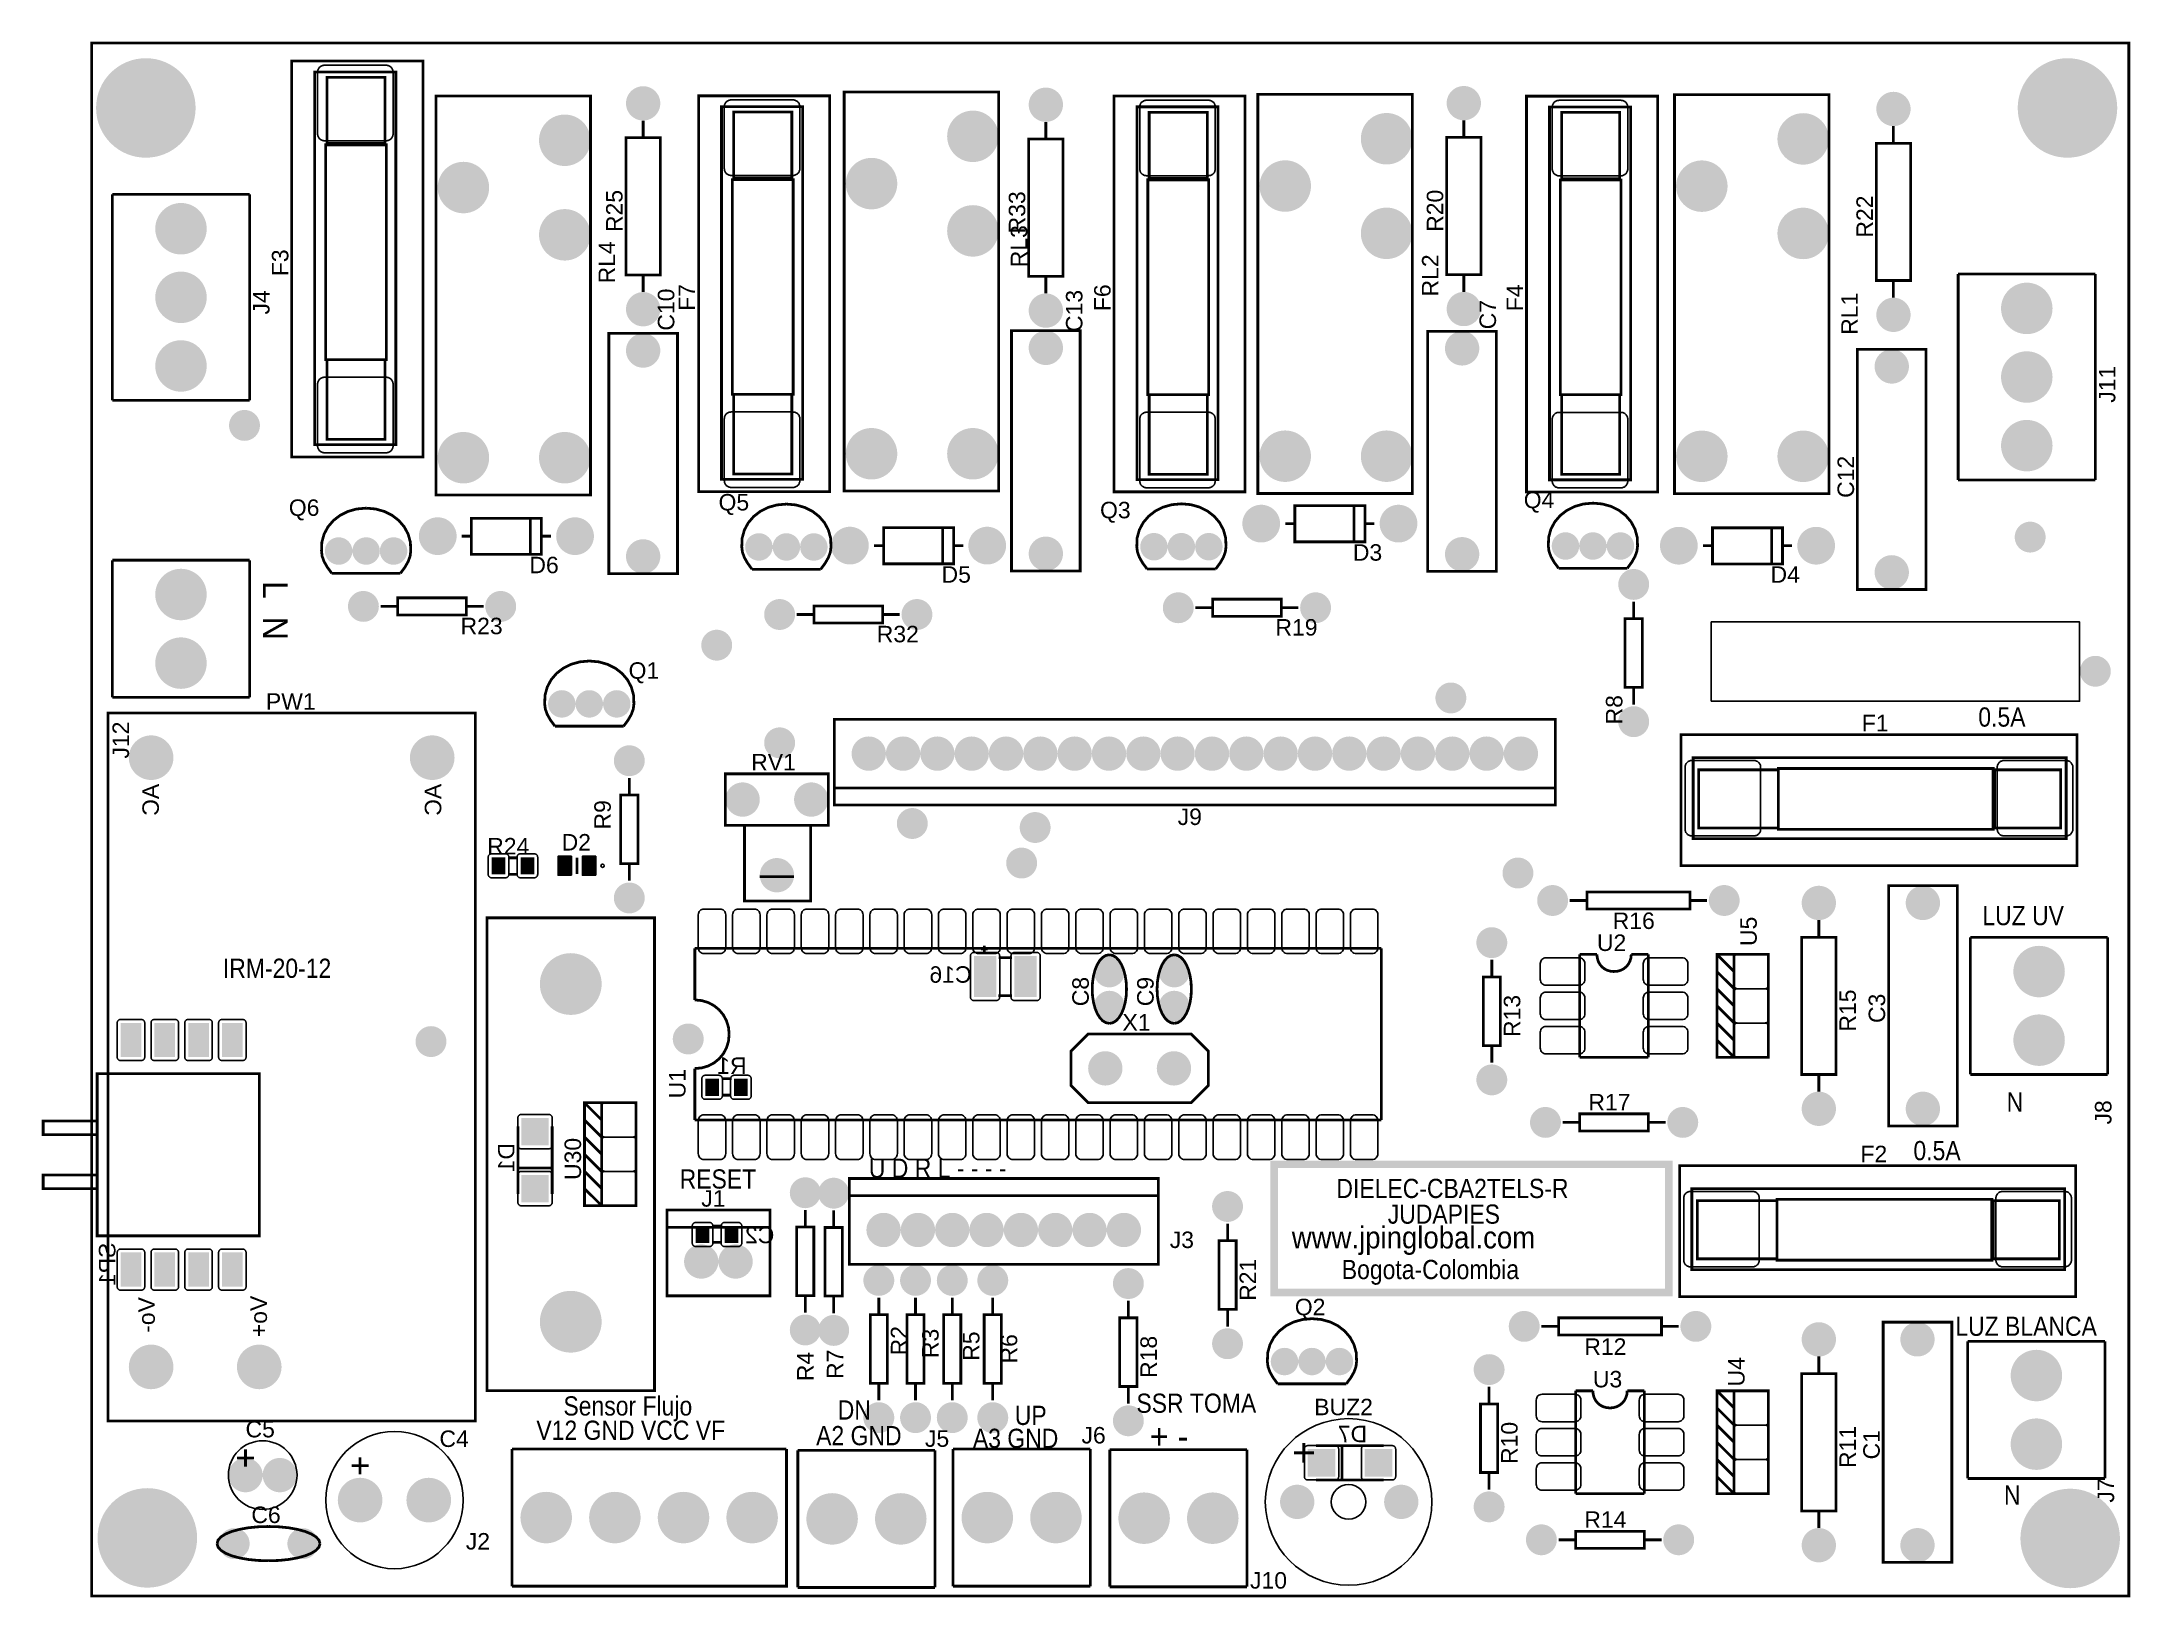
# Model space of a CAD drawing. Header units: inches. Extents: x -3.04 to 3.04, y -2.27 to 2.27.
import ezdxf

# ---------------------------------------------------------------- set-up
doc = ezdxf.new("R2010")
doc.units = ezdxf.units.IN
doc.layers.get('0').update_dxf_attribs({"linetype": 'CONTINUOUS'})

msp = doc.modelspace()

# ---------------------------------------------------------------- texts
for s, height, rotation, width, p in [('R25', 0.048, 90, 1.041667, (-1.350193, 1.712237)), ('R25', 0.048, 90, 1.041667, (-1.350193, 1.712237)), ('R25', 0.048, 90, 1.041667, (-1.350193, 1.712237)), ('R33', 0.048, 90, 1.041667, (-0.176965, 1.7083)), ('R33', 0.048, 90, 1.041667, (-0.176965, 1.7083)), ('R33', 0.048, 90, 1.041667, (-0.176965, 1.7083)), ('R20', 0.048, 90, 1.041667, (1.040705, 1.712874)), ('R20', 0.048, 90, 1.041667, (1.040705, 1.712874)), ('R20', 0.048, 90, 1.041667, (1.040705, 1.712874)), ('R22', 0.048, 90, 1.041667, (2.292406, 1.695937)), ('R22', 0.048, 90, 1.041667, (2.292406, 1.695937)), ('R22', 0.048, 90, 1.041667, (2.292406, 1.695937)), ('RL3', 0.048, 90, 1.041667, (-0.171256, 1.6095)), ('RL3', 0.048, 90, 1.041667, (-0.171256, 1.6095)), ('RL3', 0.048, 90, 1.041667, (-0.171256, 1.6095)), ('F3', 0.048, 90, 1.041667, (-2.323815, 1.583654)), ('F3', 0.048, 90, 1.041667, (-2.323815, 1.583654)), ('F3', 0.048, 90, 1.041667, (-2.323815, 1.583654)), ('RL4', 0.048, 90, 1.041667, (-1.372043, 1.562591)), ('RL4', 0.048, 90, 1.041667, (-1.372043, 1.562591)), ('RL4', 0.048, 90, 1.041667, (-1.372043, 1.562591)), ('RL2', 0.048, 90, 1.041667, (1.026831, 1.524496)), ('RL2', 0.048, 90, 1.041667, (1.026831, 1.524496)), ('RL2', 0.048, 90, 1.041667, (1.026831, 1.524496)), ('J4', 0.048, 90, 1.041667, (-2.37865, 1.471882)), ('J4', 0.048, 90, 1.041667, (-2.37865, 1.471882)), ('J4', 0.048, 90, 1.041667, (-2.37865, 1.471882)), ('C10', 0.048, 90, 1.041667, (-1.199406, 1.424835)), ('C10', 0.048, 90, 1.041667, (-1.199406, 1.424835)), ('C10', 0.048, 90, 1.041667, (-1.199406, 1.424835)), ('F7', 0.048, 90, 1.041667, (-1.138776, 1.482512)), ('F7', 0.048, 90, 1.041667, (-1.138776, 1.482512)), ('F7', 0.048, 90, 1.041667, (-1.138776, 1.482512)), ('C13', 0.048, 90, 1.041667, (-0.010429, 1.420898)), ('C13', 0.048, 90, 1.041667, (-0.010429, 1.420898)), ('C13', 0.048, 90, 1.041667, (-0.010429, 1.420898)), ('F6', 0.048, 90, 1.041667, (0.071665, 1.481756)), ('F6', 0.048, 90, 1.041667, (0.071665, 1.481756)), ('F6', 0.048, 90, 1.041667, (0.071665, 1.481756)), ('F4', 0.048, 90, 1.041667, (1.273366, 1.48137)), ('F4', 0.048, 90, 1.041667, (1.273366, 1.48137)), ('F4', 0.048, 90, 1.041667, (1.273366, 1.48137)), ('RL1', 0.048, 90, 1.041667, (2.248406, 1.412764)), ('RL1', 0.048, 90, 1.041667, (2.248406, 1.412764)), ('RL1', 0.048, 90, 1.041667, (2.248406, 1.412764)), ('C7', 0.048, 90, 1.041667, (1.194429, 1.42863)), ('C7', 0.048, 90, 1.041667, (1.194429, 1.42863)), ('C7', 0.048, 90, 1.041667, (1.194429, 1.42863)), ('J11', 0.048, 90, 1.041667, (2.99887, 1.214615)), ('J11', 0.048, 90, 1.041667, (2.99887, 1.214615)), ('J11', 0.048, 90, 1.041667, (2.99887, 1.214615)), ('C12', 0.048, 90, 1.041667, (2.237469, 0.937441)), ('C12', 0.048, 90, 1.041667, (2.237469, 0.937441)), ('C12', 0.048, 90, 1.041667, (2.237469, 0.937441)), ('L  N', 0.072, 270, 0.972222, (-2.398177, 0.695307)), ('L  N', 0.072, 270, 0.972222, (-2.398177, 0.695307)), ('L  N', 0.072, 270, 0.972222, (-2.398177, 0.695307)), ('R8', 0.048, 90, 1.041667, (1.562634, 0.277126)), ('R8', 0.048, 90, 1.041667, (1.562634, 0.277126)), ('R8', 0.048, 90, 1.041667, (1.562634, 0.277126)), ('J12', 0.048, 90, 1.041667, (-2.788098, 0.177591)), ('J12', 0.048, 90, 1.041667, (-2.788098, 0.177591)), ('J12', 0.048, 90, 1.041667, (-2.788098, 0.177591)), ('R9', 0.048, 90, 1.041667, (-1.384476, -0.029015)), ('R9', 0.048, 90, 1.041667, (-1.384476, -0.029015)), ('R9', 0.048, 90, 1.041667, (-1.384476, -0.029015)), ('U5', 0.048, 90, 1.041667, (1.954138, -0.368756)), ('U5', 0.048, 90, 1.041667, (1.954138, -0.368756)), ('U5', 0.048, 90, 1.041667, (1.954138, -0.368756)), ('C8', 0.048, 90, 1.041667, (0.008075, -0.544259)), ('C8', 0.048, 90, 1.041667, (0.008075, -0.544259)), ('C8', 0.048, 90, 1.041667, (0.008075, -0.544259)), ('C9', 0.048, 90, 1.041667, (0.197051, -0.544259)), ('C9', 0.048, 90, 1.041667, (0.197051, -0.544259)), ('C9', 0.048, 90, 1.041667, (0.197051, -0.544259)), ('R13', 0.048, 90, 1.041667, (1.265248, -0.633913)), ('R13', 0.048, 90, 1.041667, (1.265248, -0.633913)), ('R13', 0.048, 90, 1.041667, (1.265248, -0.633913)), ('R15', 0.048, 90, 1.041667, (2.243004, -0.618165)), ('R15', 0.048, 90, 1.041667, (2.243004, -0.618165)), ('R15', 0.048, 90, 1.041667, (2.243004, -0.618165)), ('C3', 0.048, 90, 1.041667, (2.328154, -0.593165)), ('C3', 0.048, 90, 1.041667, (2.328154, -0.593165)), ('C3', 0.048, 90, 1.041667, (2.328154, -0.593165)), ('U1', 0.048, 90, 1.041667, (-1.166799, -0.812724)), ('U1', 0.048, 90, 1.041667, (-1.166799, -0.812724)), ('U1', 0.048, 90, 1.041667, (-1.166799, -0.812724)), ('J8', 0.048, 90, 1.041667, (2.987492, -0.888921)), ('J8', 0.048, 90, 1.041667, (2.987492, -0.888921)), ('J8', 0.048, 90, 1.041667, (2.987492, -0.888921)), ('U30', 0.048, 90, 1.041667, (-1.471114, -1.050606)), ('U30', 0.048, 90, 1.041667, (-1.471114, -1.050606)), ('U30', 0.048, 90, 1.041667, (-1.471114, -1.050606)), ('R21', 0.048, 90, 1.041667, (0.495382, -1.402858)), ('R21', 0.048, 90, 1.041667, (0.495382, -1.402858)), ('R21', 0.048, 90, 1.041667, (0.495382, -1.402858)), ('R2', 0.048, 90, 1.041667, (-0.520618, -1.561862)), ('R2', 0.048, 90, 1.041667, (-0.520618, -1.561862)), ('R2', 0.048, 90, 1.041667, (-0.520618, -1.561862)), ('R3', 0.048, 90, 1.041667, (-0.429366, -1.569736)), ('R3', 0.048, 90, 1.041667, (-0.429366, -1.569736)), ('R3', 0.048, 90, 1.041667, (-0.429366, -1.569736)), ('R5', 0.048, 90, 1.041667, (-0.310555, -1.57761)), ('R5', 0.048, 90, 1.041667, (-0.310555, -1.57761)), ('R5', 0.048, 90, 1.041667, (-0.310555, -1.57761)), ('R6', 0.048, 90, 1.041667, (-0.200429, -1.585484)), ('R6', 0.048, 90, 1.041667, (-0.200429, -1.585484)), ('R6', 0.048, 90, 1.041667, (-0.200429, -1.585484)), ('R18', 0.048, 90, 1.041667, (0.206445, -1.627543)), ('R18', 0.048, 90, 1.041667, (0.206445, -1.627543)), ('R18', 0.048, 90, 1.041667, (0.206445, -1.627543)), ('R4', 0.048, 90, 1.041667, (-0.793823, -1.637067)), ('R4', 0.048, 90, 1.041667, (-0.793823, -1.637067)), ('R4', 0.048, 90, 1.041667, (-0.793823, -1.637067)), ('R7', 0.048, 90, 1.041667, (-0.707083, -1.63048)), ('R7', 0.048, 90, 1.041667, (-0.707083, -1.63048)), ('R7', 0.048, 90, 1.041667, (-0.707083, -1.63048)), ('U4', 0.048, 90, 1.041667, (1.918705, -1.652527)), ('U4', 0.048, 90, 1.041667, (1.918705, -1.652527)), ('U4', 0.048, 90, 1.041667, (1.918705, -1.652527)), ('R10', 0.048, 90, 1.041667, (1.257374, -1.878315)), ('R10', 0.048, 90, 1.041667, (1.257374, -1.878315)), ('R10', 0.048, 90, 1.041667, (1.257374, -1.878315)), ('R11', 0.048, 90, 1.041667, (2.243004, -1.890126)), ('R11', 0.048, 90, 1.041667, (2.243004, -1.890126)), ('R11', 0.048, 90, 1.041667, (2.243004, -1.890126)), ('C1', 0.048, 90, 1.041667, (2.312406, -1.865126)), ('C1', 0.048, 90, 1.041667, (2.312406, -1.865126)), ('C1', 0.048, 90, 1.041667, (2.312406, -1.865126)), ('J7', 0.048, 90, 1.041667, (2.995366, -1.99111)), ('J7', 0.048, 90, 1.041667, (2.995366, -1.99111)), ('J7', 0.048, 90, 1.041667, (2.995366, -1.99111))]:
    msp.add_text(s, height=height, rotation=rotation, dxfattribs=dict(width=width)).set_placement(p)
for s, height, width, p in [('Q6', 0.048, 1.041667, (-2.322476, 0.884969)), ('Q6', 0.048, 1.041667, (-2.322476, 0.884969)), ('Q6', 0.048, 1.041667, (-2.322476, 0.884969)), ('Q5', 0.048, 1.041667, (-1.070508, 0.900717)), ('Q5', 0.048, 1.041667, (-1.070508, 0.900717)), ('Q5', 0.048, 1.041667, (-1.070508, 0.900717)), ('Q3', 0.048, 1.041667, (0.040909, 0.87789)), ('Q3', 0.048, 1.041667, (0.040909, 0.87789)), ('Q3', 0.048, 1.041667, (0.040909, 0.87789)), ('Q4', 0.048, 1.041667, (1.275343, 0.907449)), ('Q4', 0.048, 1.041667, (1.275343, 0.907449)), ('Q4', 0.048, 1.041667, (1.275343, 0.907449)), ('D3', 0.048, 1.041667, (0.777484, 0.754363)), ('D3', 0.048, 1.041667, (0.777484, 0.754363)), ('D3', 0.048, 1.041667, (0.777484, 0.754363)), ('D6', 0.048, 1.041667, (-1.621618, 0.717819)), ('D6', 0.048, 1.041667, (-1.621618, 0.717819)), ('D6', 0.048, 1.041667, (-1.621618, 0.717819)), ('D5', 0.048, 1.041667, (-0.420831, 0.69026)), ('D5', 0.048, 1.041667, (-0.420831, 0.69026)), ('D5', 0.048, 1.041667, (-0.420831, 0.69026)), ('D4', 0.048, 1.041667, (1.994232, 0.689993)), ('D4', 0.048, 1.041667, (1.994232, 0.689993)), ('D4', 0.048, 1.041667, (1.994232, 0.689993)), ('R23', 0.048, 1.041667, (-1.822154, 0.540095)), ('R23', 0.048, 1.041667, (-1.822154, 0.540095)), ('R23', 0.048, 1.041667, (-1.822154, 0.540095)), ('R32', 0.048, 1.041667, (-0.609555, 0.516473)), ('R32', 0.048, 1.041667, (-0.609555, 0.516473)), ('R32', 0.048, 1.041667, (-0.609555, 0.516473)), ('R19', 0.048, 1.041667, (0.551862, 0.536158)), ('R19', 0.048, 1.041667, (0.551862, 0.536158)), ('R19', 0.048, 1.041667, (0.551862, 0.536158)), ('Q1', 0.048, 1.041667, (-1.332618, 0.410213)), ('Q1', 0.048, 1.041667, (-1.332618, 0.410213)), ('Q1', 0.048, 1.041667, (-1.332618, 0.410213)), ('PW1', 0.048, 1.041667, (-2.389169, 0.320063)), ('PW1', 0.048, 1.041667, (-2.389169, 0.320063)), ('PW1', 0.048, 1.041667, (-2.389169, 0.320063)), ('F1', 0.048, 1.041667, (2.260201, 0.257079)), ('F1', 0.048, 1.041667, (2.260201, 0.257079)), ('F1', 0.048, 1.041667, (2.260201, 0.257079)), ('0.5A', 0.056, 0.892857, (2.599571, 0.270693)), ('0.5A', 0.056, 0.892857, (2.599571, 0.270693)), ('0.5A', 0.056, 0.892857, (2.599571, 0.270693)), ('RV1', 0.048, 1.041667, (-0.975429, 0.143103)), ('RV1', 0.048, 1.041667, (-0.975429, 0.143103)), ('RV1', 0.048, 1.041667, (-0.975429, 0.143103)), ('J9', 0.048, 1.041667, (0.267075, -0.016039)), ('J9', 0.048, 1.041667, (0.267075, -0.016039)), ('J9', 0.048, 1.041667, (0.267075, -0.016039)), ('R24', 0.048, 1.041667, (-1.744453, -0.101811)), ('R24', 0.048, 1.041667, (-1.744453, -0.101811)), ('R24', 0.048, 1.041667, (-1.744453, -0.101811)), ('D2', 0.048, 1.041667, (-1.527693, -0.090385)), ('D2', 0.048, 1.041667, (-1.527693, -0.090385)), ('D2', 0.048, 1.041667, (-1.527693, -0.090385)), ('R16', 0.048, 1.041667, (1.534413, -0.319078)), ('R16', 0.048, 1.041667, (1.534413, -0.319078)), ('R16', 0.048, 1.041667, (1.534413, -0.319078)), ('LUZ UV', 0.056, 0.892857, (2.611382, -0.308047)), ('LUZ UV', 0.056, 0.892857, (2.611382, -0.308047)), ('LUZ UV', 0.056, 0.892857, (2.611382, -0.308047)), ('U2', 0.048, 1.041667, (1.488547, -0.383165)), ('U2', 0.048, 1.041667, (1.488547, -0.383165)), ('U2', 0.048, 1.041667, (1.488547, -0.383165)), ('IRM-20-12', 0.056, 0.892857, (-2.514602, -0.46159)), ('IRM-20-12', 0.056, 0.892857, (-2.514602, -0.46159)), ('IRM-20-12', 0.056, 0.892857, (-2.514602, -0.46159)), ('X1', 0.048, 1.041667, (0.106264, -0.615362)), ('X1', 0.048, 1.041667, (0.106264, -0.615362)), ('X1', 0.048, 1.041667, (0.106264, -0.615362)), ('R17', 0.048, 1.041667, (1.463547, -0.847842)), ('R17', 0.048, 1.041667, (1.463547, -0.847842)), ('R17', 0.048, 1.041667, (1.463547, -0.847842)), ('N', 0.056, 0.892857, (2.682248, -0.851354)), ('N', 0.056, 0.892857, (2.682248, -0.851354)), ('N', 0.056, 0.892857, (2.682248, -0.851354)), ('F2', 0.048, 1.041667, (2.256264, -0.998826)), ('F2', 0.048, 1.041667, (2.256264, -0.998826)), ('F2', 0.048, 1.041667, (2.256264, -0.998826)), ('0.5A', 0.056, 0.892857, (2.410594, -0.993086)), ('0.5A', 0.056, 0.892857, (2.410594, -0.993086)), ('0.5A', 0.056, 0.892857, (2.410594, -0.993086)), ('RESET', 0.056, 0.892857, (-1.183894, -1.075763)), ('RESET', 0.056, 0.892857, (-1.183894, -1.075763)), ('RESET', 0.056, 0.892857, (-1.183894, -1.075763)), ('U D R L - - - -', 0.056, 0.892857, (-0.632713, -1.044267)), ('U D R L - - - -', 0.056, 0.892857, (-0.632713, -1.044267)), ('U D R L - - - -', 0.056, 0.892857, (-0.632713, -1.044267)), ('J1', 0.048, 1.041667, (-1.120902, -1.128354)), ('J1', 0.048, 1.041667, (-1.120902, -1.128354)), ('J1', 0.048, 1.041667, (-1.120902, -1.128354)), ('DIELEC-CBA2TELS-R', 0.056, 0.892857, (0.729492, -1.103322)), ('DIELEC-CBA2TELS-R', 0.056, 0.892857, (0.729492, -1.103322)), ('DIELEC-CBA2TELS-R', 0.056, 0.892857, (0.729492, -1.103322)), ('JUDAPIES', 0.056, 0.892857, (0.879098, -1.178126)), ('JUDAPIES', 0.056, 0.892857, (0.879098, -1.178126)), ('JUDAPIES', 0.056, 0.892857, (0.879098, -1.178126)), ('J3', 0.048, 1.041667, (0.244028, -1.249015)), ('J3', 0.048, 1.041667, (0.244028, -1.249015)), ('J3', 0.048, 1.041667, (0.244028, -1.249015)), ('www.jpinglobal.com', 0.064, 0.9375, (0.599571, -1.250118)), ('www.jpinglobal.com', 0.064, 0.9375, (0.599571, -1.250118)), ('www.jpinglobal.com', 0.064, 0.9375, (0.599571, -1.250118)), ('Bogota-Colombia', 0.056, 0.892857, (0.74524, -1.339543)), ('Bogota-Colombia', 0.056, 0.892857, (0.74524, -1.339543)), ('Bogota-Colombia', 0.056, 0.892857, (0.74524, -1.339543)), ('Q2', 0.048, 1.041667, (0.608382, -1.444858)), ('Q2', 0.048, 1.041667, (0.608382, -1.444858)), ('Q2', 0.048, 1.041667, (0.608382, -1.444858)), ('LUZ BLANCA', 0.056, 0.892857, (2.532642, -1.504897)), ('LUZ BLANCA', 0.056, 0.892857, (2.532642, -1.504897)), ('LUZ BLANCA', 0.056, 0.892857, (2.532642, -1.504897)), ('R12', 0.048, 1.041667, (1.451736, -1.56033)), ('R12', 0.048, 1.041667, (1.451736, -1.56033)), ('R12', 0.048, 1.041667, (1.451736, -1.56033)), ('U3', 0.048, 1.041667, (1.476736, -1.655126)), ('U3', 0.048, 1.041667, (1.476736, -1.655126)), ('U3', 0.048, 1.041667, (1.476736, -1.655126)), ('Sensor Flujo', 0.056, 0.892857, (-1.522476, -1.737181)), ('Sensor Flujo', 0.056, 0.892857, (-1.522476, -1.737181)), ('Sensor Flujo', 0.056, 0.892857, (-1.522476, -1.737181)), ('DN', 0.056, 0.892857, (-0.723264, -1.748992)), ('DN', 0.056, 0.892857, (-0.723264, -1.748992)), ('DN', 0.056, 0.892857, (-0.723264, -1.748992)), ('SSR TOMA', 0.056, 0.892857, (0.146815, -1.729307)), ('SSR TOMA', 0.056, 0.892857, (0.146815, -1.729307)), ('SSR TOMA', 0.056, 0.892857, (0.146815, -1.729307)), ('BUZ2', 0.048, 1.041667, (0.664988, -1.736293)), ('BUZ2', 0.048, 1.041667, (0.664988, -1.736293)), ('BUZ2', 0.048, 1.041667, (0.664988, -1.736293)), ('C5', 0.048, 1.041667, (-2.448618, -1.800858)), ('C5', 0.048, 1.041667, (-2.448618, -1.800858)), ('C5', 0.048, 1.041667, (-2.448618, -1.800858)), ('V12 GND VCC VF', 0.056, 0.892857, (-1.601217, -1.808047)), ('V12 GND VCC VF', 0.056, 0.892857, (-1.601217, -1.808047)), ('V12 GND VCC VF', 0.056, 0.892857, (-1.601217, -1.808047)), ('UP', 0.056, 0.892857, (-0.207516, -1.76474)), ('UP', 0.056, 0.892857, (-0.207516, -1.76474)), ('UP', 0.056, 0.892857, (-0.207516, -1.76474)), ('C4', 0.048, 1.041667, (-1.883642, -1.828795)), ('C4', 0.048, 1.041667, (-1.883642, -1.828795)), ('C4', 0.048, 1.041667, (-1.883642, -1.828795)), ('A2 GND', 0.056, 0.892857, (-0.786256, -1.823795)), ('A2 GND', 0.056, 0.892857, (-0.786256, -1.823795)), ('A2 GND', 0.056, 0.892857, (-0.786256, -1.823795)), ('J5', 0.048, 1.041667, (-0.469146, -1.828385)), ('J5', 0.048, 1.041667, (-0.469146, -1.828385)), ('J5', 0.048, 1.041667, (-0.469146, -1.828385)), ('A3 GND', 0.056, 0.892857, (-0.329563, -1.831669)), ('A3 GND', 0.056, 0.892857, (-0.329563, -1.831669)), ('A3 GND', 0.056, 0.892857, (-0.329563, -1.831669)), ('J6', 0.048, 1.041667, (-0.013209, -1.818606)), ('J6', 0.048, 1.041667, (-0.013209, -1.818606)), ('J6', 0.048, 1.041667, (-0.013209, -1.818606)), ('+ -', 0.072, 0.972222, (0.186185, -1.833921)), ('+ -', 0.072, 0.972222, (0.186185, -1.833921)), ('+ -', 0.072, 0.972222, (0.186185, -1.833921)), ('+', 0.08, 1.125, (0.599634, -1.88437)), ('+', 0.08, 1.125, (0.599634, -1.88437)), ('+', 0.08, 1.125, (0.599634, -1.88437)), ('N', 0.056, 0.892857, (2.674374, -1.997023)), ('N', 0.056, 0.892857, (2.674374, -1.997023)), ('N', 0.056, 0.892857, (2.674374, -1.997023)), ('C6', 0.048, 1.041667, (-2.431618, -2.050551)), ('C6', 0.048, 1.041667, (-2.431618, -2.050551)), ('C6', 0.048, 1.041667, (-2.431618, -2.050551)), ('R14', 0.048, 1.041667, (1.451736, -2.064378)), ('R14', 0.048, 1.041667, (1.451736, -2.064378)), ('R14', 0.048, 1.041667, (1.451736, -2.064378)), ('J2', 0.048, 1.041667, (-1.80687, -2.127725)), ('J2', 0.048, 1.041667, (-1.80687, -2.127725)), ('J2', 0.048, 1.041667, (-1.80687, -2.127725)), ('J10', 0.048, 1.041667, (0.477846, -2.241675)), ('J10', 0.048, 1.041667, (0.477846, -2.241675)), ('J10', 0.048, 1.041667, (0.477846, -2.241675))]:
    msp.add_text(s, height=height, dxfattribs=dict(width=width)).set_placement(p)
at = {"text_generation_flag": 2, "width": 1.041667}
for s, rotation, p in [('AC', -270, (-2.701106, 0.104056)), ('AC', -270, (-2.701106, 0.104056)), ('AC', -270, (-2.701106, 0.104056)), ('AC', -270, (-1.878272, 0.104056)), ('AC', -270, (-1.878272, 0.104056)), ('AC', -270, (-1.878272, 0.104056)), ('D1', 90, (-1.665154, -0.942756)), ('D1', 90, (-1.665154, -0.942756)), ('D1', 90, (-1.665154, -0.942756)), ('SP1', 90, (-2.827752, -1.233039)), ('SP1', 90, (-2.827752, -1.233039)), ('SP1', 90, (-2.827752, -1.233039)), ('Vo-', -270, (-2.712917, -1.392007)), ('Vo-', -270, (-2.712917, -1.392007)), ('Vo-', -270, (-2.712917, -1.392007)), ('Vo+', -270, (-2.386146, -1.38807)), ('Vo+', -270, (-2.386146, -1.38807)), ('Vo+', -270, (-2.386146, -1.38807))]:
    msp.add_text(s, height=0.048, rotation=rotation, dxfattribs=at).set_placement(p)
for s, p in [('C16', (-0.333248, -0.475756)), ('C16', (-0.333248, -0.475756)), ('C16', (-0.333248, -0.475756)), ('R1', (-0.989012, -0.741433)), ('R1', (-0.989012, -0.741433)), ('R1', (-0.989012, -0.741433)), ('C2', (-0.907909, -1.234937)), ('C2', (-0.907909, -1.234937)), ('C2', (-0.907909, -1.234937)), ('D7', (0.819185, -1.814968)), ('D7', (0.819185, -1.814968)), ('D7', (0.819185, -1.814968))]:
    msp.add_text(s, height=0.048, dxfattribs=at).set_placement(p)

# ---------------------------------------------------------------- blocks, each defined once
blk = doc.blocks.new('RPAD')
blk.add_trace([(-0.5, -0.5), (-0.5, 0.5), (0.5, -0.5), (0.5, 0.5)])
blk = doc.blocks.new('EPAD')
at = {"const_width": 0.5}
blk.add_lwpolyline([(-0.25, 0, 1), (0.25, 0, 1)], format="xyb", close=True, dxfattribs=at)

# ---------------------------------------------------------------- linework, layer by layer
for points, const_width in [([(-2.896492, -2.262827), (3.038224, -2.262827), (3.038224, 2.262827), (-2.896492, 2.262827), (-2.896492, -2.262827)], 0.008), ([(-2.896492, -2.262827), (3.038224, -2.262827), (3.038224, 2.262827), (-2.896492, 2.262827), (-2.896492, -2.262827)], 0.008), ([(-2.896492, -2.262827), (3.038224, -2.262827), (3.038224, 2.262827), (-2.896492, 2.262827), (-2.896492, -2.262827)], 0.008), ([(-2.313815, 1.056882), (-1.931925, 1.056882), (-1.931925, 2.210426), (-2.313815, 2.210426), (-2.313815, 1.056882)], 0.008), ([(-2.313815, 1.056882), (-1.931925, 1.056882), (-1.931925, 2.210426), (-2.313815, 2.210426), (-2.313815, 1.056882)], 0.008), ([(-2.313815, 1.056882), (-1.931925, 1.056882), (-1.931925, 2.210426), (-2.313815, 2.210426), (-2.313815, 1.056882)], 0.008), ([(-2.246886, 1.092315), (-2.010665, 1.092315), (-2.010665, 2.17893), (-2.246886, 2.17893), (-2.246886, 1.092315)], 0.008), ([(-2.246886, 1.092315), (-2.010665, 1.092315), (-2.010665, 2.17893), (-2.246886, 2.17893), (-2.246886, 1.092315)], 0.008), ([(-2.246886, 1.092315), (-2.010665, 1.092315), (-2.010665, 2.17893), (-2.246886, 2.17893), (-2.246886, 1.092315)], 0.008), ([(-2.211453, 1.970268), (-2.042161, 1.970268), (-2.042161, 2.163181), (-2.211453, 2.163181), (-2.211453, 1.970268)], 0.008), ([(-2.211453, 1.970268), (-2.042161, 1.970268), (-2.042161, 2.163181), (-2.211453, 2.163181), (-2.211453, 1.970268)], 0.008), ([(-2.211453, 1.970268), (-2.042161, 1.970268), (-2.042161, 2.163181), (-2.211453, 2.163181), (-2.211453, 1.970268)], 0.008), ([(-1.893539, 0.94576), (-1.443539, 0.94576), (-1.443539, 2.108949), (-1.893539, 2.108949), (-1.893539, 0.94576)], 0.008), ([(-1.893539, 0.94576), (-1.443539, 0.94576), (-1.443539, 2.108949), (-1.893539, 2.108949), (-1.893539, 0.94576)], 0.008), ([(-1.893539, 0.94576), (-1.443539, 0.94576), (-1.443539, 2.108949), (-1.893539, 2.108949), (-1.893539, 0.94576)], 0.008), ([(-1.128776, 0.955741), (-0.746886, 0.955741), (-0.746886, 2.109284), (-1.128776, 2.109284), (-1.128776, 0.955741)], 0.008), ([(-1.128776, 0.955741), (-0.746886, 0.955741), (-0.746886, 2.109284), (-1.128776, 2.109284), (-1.128776, 0.955741)], 0.008), ([(-1.128776, 0.955741), (-0.746886, 0.955741), (-0.746886, 2.109284), (-1.128776, 2.109284), (-1.128776, 0.955741)], 0.008), ([(-1.061846, 0.991174), (-0.825626, 0.991174), (-0.825626, 2.077788), (-1.061846, 2.077788), (-1.061846, 0.991174)], 0.008), ([(-1.061846, 0.991174), (-0.825626, 0.991174), (-0.825626, 2.077788), (-1.061846, 2.077788), (-1.061846, 0.991174)], 0.008), ([(-1.061846, 0.991174), (-0.825626, 0.991174), (-0.825626, 2.077788), (-1.061846, 2.077788), (-1.061846, 0.991174)], 0.008), ([(-0.704563, 0.957237), (-0.254563, 0.957237), (-0.254563, 2.120426), (-0.704563, 2.120426), (-0.704563, 0.957237)], 0.008), ([(-0.704563, 0.957237), (-0.254563, 0.957237), (-0.254563, 2.120426), (-0.704563, 2.120426), (-0.704563, 0.957237)], 0.008), ([(-0.704563, 0.957237), (-0.254563, 0.957237), (-0.254563, 2.120426), (-0.704563, 2.120426), (-0.704563, 0.957237)], 0.008), ([(0.081665, 0.954985), (0.463555, 0.954985), (0.463555, 2.108528), (0.081665, 2.108528), (0.081665, 0.954985)], 0.008), ([(0.081665, 0.954985), (0.463555, 0.954985), (0.463555, 2.108528), (0.081665, 2.108528), (0.081665, 0.954985)], 0.008), ([(0.081665, 0.954985), (0.463555, 0.954985), (0.463555, 2.108528), (0.081665, 2.108528), (0.081665, 0.954985)], 0.008), ([(0.148594, 0.990418), (0.384815, 0.990418), (0.384815, 2.077032), (0.148594, 2.077032), (0.148594, 0.990418)], 0.008), ([(0.148594, 0.990418), (0.384815, 0.990418), (0.384815, 2.077032), (0.148594, 2.077032), (0.148594, 0.990418)], 0.008), ([(0.148594, 0.990418), (0.384815, 0.990418), (0.384815, 2.077032), (0.148594, 2.077032), (0.148594, 0.990418)], 0.008), ([(0.500705, 0.950162), (0.950705, 0.950162), (0.950705, 2.113351), (0.500705, 2.113351), (0.500705, 0.950162)], 0.008), ([(0.500705, 0.950162), (0.950705, 0.950162), (0.950705, 2.113351), (0.500705, 2.113351), (0.500705, 0.950162)], 0.008), ([(0.500705, 0.950162), (0.950705, 0.950162), (0.950705, 2.113351), (0.500705, 2.113351), (0.500705, 0.950162)], 0.008), ([(1.283366, 0.954599), (1.665256, 0.954599), (1.665256, 2.108142), (1.283366, 2.108142), (1.283366, 0.954599)], 0.008), ([(1.283366, 0.954599), (1.665256, 0.954599), (1.665256, 2.108142), (1.283366, 2.108142), (1.283366, 0.954599)], 0.008), ([(1.283366, 0.954599), (1.665256, 0.954599), (1.665256, 2.108142), (1.283366, 2.108142), (1.283366, 0.954599)], 0.008), ([(1.350295, 0.990032), (1.586516, 0.990032), (1.586516, 2.076646), (1.350295, 2.076646), (1.350295, 0.990032)], 0.008), ([(1.350295, 0.990032), (1.586516, 0.990032), (1.586516, 2.076646), (1.350295, 2.076646), (1.350295, 0.990032)], 0.008), ([(1.350295, 0.990032), (1.586516, 0.990032), (1.586516, 2.076646), (1.350295, 2.076646), (1.350295, 0.990032)], 0.008), ([(1.714406, 0.949776), (2.164406, 0.949776), (2.164406, 2.112965), (1.714406, 2.112965), (1.714406, 0.949776)], 0.008), ([(1.714406, 0.949776), (2.164406, 0.949776), (2.164406, 2.112965), (1.714406, 2.112965), (1.714406, 0.949776)], 0.008), ([(1.714406, 0.949776), (2.164406, 0.949776), (2.164406, 2.112965), (1.714406, 2.112965), (1.714406, 0.949776)], 0.008), ([(-1.290193, 1.987237), (-1.290193, 2.037237)], 0.008), ([(-1.290193, 1.987237), (-1.290193, 2.037237)], 0.008), ([(-1.290193, 1.987237), (-1.290193, 2.037237)], 0.008), ([(-1.026413, 1.869126), (-0.857122, 1.869126), (-0.857122, 2.06204), (-1.026413, 2.06204), (-1.026413, 1.869126)], 0.008), ([(-1.026413, 1.869126), (-0.857122, 1.869126), (-0.857122, 2.06204), (-1.026413, 2.06204), (-1.026413, 1.869126)], 0.008), ([(-1.026413, 1.869126), (-0.857122, 1.869126), (-0.857122, 2.06204), (-1.026413, 2.06204), (-1.026413, 1.869126)], 0.008), ([(-0.116965, 1.9833), (-0.116965, 2.0333)], 0.008), ([(-0.116965, 1.9833), (-0.116965, 2.0333)], 0.008), ([(-0.116965, 1.9833), (-0.116965, 2.0333)], 0.008), ([(0.184028, 1.86837), (0.353319, 1.86837), (0.353319, 2.061284), (0.184028, 2.061284), (0.184028, 1.86837)], 0.008), ([(0.184028, 1.86837), (0.353319, 1.86837), (0.353319, 2.061284), (0.184028, 2.061284), (0.184028, 1.86837)], 0.008), ([(0.184028, 1.86837), (0.353319, 1.86837), (0.353319, 2.061284), (0.184028, 2.061284), (0.184028, 1.86837)], 0.008), ([(1.100705, 1.987874), (1.100705, 2.037874)], 0.008), ([(1.100705, 1.987874), (1.100705, 2.037874)], 0.008), ([(1.100705, 1.987874), (1.100705, 2.037874)], 0.008), ([(1.385728, 1.867985), (1.55502, 1.867985), (1.55502, 2.060898), (1.385728, 2.060898), (1.385728, 1.867985)], 0.008), ([(1.385728, 1.867985), (1.55502, 1.867985), (1.55502, 2.060898), (1.385728, 2.060898), (1.385728, 1.867985)], 0.008), ([(1.385728, 1.867985), (1.55502, 1.867985), (1.55502, 2.060898), (1.385728, 2.060898), (1.385728, 1.867985)], 0.008), ([(2.352406, 1.970937), (2.352406, 2.020937)], 0.008), ([(2.352406, 1.970937), (2.352406, 2.020937)], 0.008), ([(2.352406, 1.970937), (2.352406, 2.020937)], 0.008), ([(-2.21539, 1.340347), (-2.038224, 1.340347), (-2.038224, 1.966331), (-2.21539, 1.966331), (-2.21539, 1.340347)], 0.008), ([(-2.21539, 1.340347), (-2.038224, 1.340347), (-2.038224, 1.966331), (-2.21539, 1.966331), (-2.21539, 1.340347)], 0.008), ([(-2.21539, 1.340347), (-2.038224, 1.340347), (-2.038224, 1.966331), (-2.21539, 1.966331), (-2.21539, 1.340347)], 0.008), ([(-1.340193, 1.587237), (-1.240193, 1.587237), (-1.240193, 1.987237), (-1.340193, 1.987237), (-1.340193, 1.587237)], 0.008), ([(-1.340193, 1.587237), (-1.240193, 1.587237), (-1.240193, 1.987237), (-1.340193, 1.987237), (-1.340193, 1.587237)], 0.008), ([(-1.340193, 1.587237), (-1.240193, 1.587237), (-1.240193, 1.987237), (-1.340193, 1.987237), (-1.340193, 1.587237)], 0.008), ([(-0.166965, 1.5833), (-0.066965, 1.5833), (-0.066965, 1.9833), (-0.166965, 1.9833), (-0.166965, 1.5833)], 0.008), ([(-0.166965, 1.5833), (-0.066965, 1.5833), (-0.066965, 1.9833), (-0.166965, 1.9833), (-0.166965, 1.5833)], 0.008), ([(-0.166965, 1.5833), (-0.066965, 1.5833), (-0.066965, 1.9833), (-0.166965, 1.9833), (-0.166965, 1.5833)], 0.008), ([(1.050705, 1.587874), (1.150705, 1.587874), (1.150705, 1.987874), (1.050705, 1.987874), (1.050705, 1.587874)], 0.008), ([(1.050705, 1.587874), (1.150705, 1.587874), (1.150705, 1.987874), (1.050705, 1.987874), (1.050705, 1.587874)], 0.008), ([(1.050705, 1.587874), (1.150705, 1.587874), (1.150705, 1.987874), (1.050705, 1.987874), (1.050705, 1.587874)], 0.008), ([(2.302406, 1.570937), (2.402406, 1.570937), (2.402406, 1.970937), (2.302406, 1.970937), (2.302406, 1.570937)], 0.008), ([(2.302406, 1.570937), (2.402406, 1.570937), (2.402406, 1.970937), (2.302406, 1.970937), (2.302406, 1.570937)], 0.008), ([(2.302406, 1.570937), (2.402406, 1.570937), (2.402406, 1.970937), (2.302406, 1.970937), (2.302406, 1.570937)], 0.008), ([(-2.43665, 1.821882), (-2.83665, 1.821882)], 0.008), ([(-2.83665, 1.821882), (-2.83665, 1.221882)], 0.008), ([(-2.43665, 1.821882), (-2.83665, 1.821882)], 0.008), ([(-2.83665, 1.821882), (-2.83665, 1.221882)], 0.008), ([(-2.43665, 1.821882), (-2.83665, 1.821882)], 0.008), ([(-2.83665, 1.821882), (-2.83665, 1.221882)], 0.008), ([(-2.43665, 1.221882), (-2.43665, 1.821882)], 0.008), ([(-2.43665, 1.221882), (-2.43665, 1.821882)], 0.008), ([(-2.43665, 1.221882), (-2.43665, 1.821882)], 0.008), ([(-1.03035, 1.239205), (-0.853185, 1.239205), (-0.853185, 1.865189), (-1.03035, 1.865189), (-1.03035, 1.239205)], 0.008), ([(-1.03035, 1.239205), (-0.853185, 1.239205), (-0.853185, 1.865189), (-1.03035, 1.865189), (-1.03035, 1.239205)], 0.008), ([(-1.03035, 1.239205), (-0.853185, 1.239205), (-0.853185, 1.865189), (-1.03035, 1.865189), (-1.03035, 1.239205)], 0.008), ([(0.180091, 1.238449), (0.357256, 1.238449), (0.357256, 1.864433), (0.180091, 1.864433), (0.180091, 1.238449)], 0.008), ([(0.180091, 1.238449), (0.357256, 1.238449), (0.357256, 1.864433), (0.180091, 1.864433), (0.180091, 1.238449)], 0.008), ([(0.180091, 1.238449), (0.357256, 1.238449), (0.357256, 1.864433), (0.180091, 1.864433), (0.180091, 1.238449)], 0.008), ([(1.381791, 1.238063), (1.558957, 1.238063), (1.558957, 1.864048), (1.381791, 1.864048), (1.381791, 1.238063)], 0.008), ([(1.381791, 1.238063), (1.558957, 1.238063), (1.558957, 1.864048), (1.381791, 1.864048), (1.381791, 1.238063)], 0.008), ([(1.381791, 1.238063), (1.558957, 1.238063), (1.558957, 1.864048), (1.381791, 1.864048), (1.381791, 1.238063)], 0.008), ([(-1.290193, 1.537237), (-1.290193, 1.587237)], 0.008), ([(-1.290193, 1.537237), (-1.290193, 1.587237)], 0.008), ([(-1.290193, 1.537237), (-1.290193, 1.587237)], 0.008), ([(-0.116965, 1.5333), (-0.116965, 1.5833)], 0.008), ([(-0.116965, 1.5333), (-0.116965, 1.5833)], 0.008), ([(-0.116965, 1.5333), (-0.116965, 1.5833)], 0.008), ([(1.100705, 1.537874), (1.100705, 1.587874)], 0.008), ([(1.100705, 1.537874), (1.100705, 1.587874)], 0.008), ([(1.100705, 1.537874), (1.100705, 1.587874)], 0.008), ([(2.94087, 1.589615), (2.54087, 1.589615)], 0.008), ([(2.54087, 1.589615), (2.54087, 0.989615)], 0.008), ([(2.94087, 1.589615), (2.54087, 1.589615)], 0.008), ([(2.54087, 1.589615), (2.54087, 0.989615)], 0.008), ([(2.94087, 1.589615), (2.54087, 1.589615)], 0.008), ([(2.54087, 1.589615), (2.54087, 0.989615)], 0.008), ([(2.94087, 0.989615), (2.94087, 1.589615)], 0.008), ([(2.94087, 0.989615), (2.94087, 1.589615)], 0.008), ([(2.94087, 0.989615), (2.94087, 1.589615)], 0.008), ([(2.352406, 1.520937), (2.352406, 1.570937)], 0.008), ([(2.352406, 1.520937), (2.352406, 1.570937)], 0.008), ([(2.352406, 1.520937), (2.352406, 1.570937)], 0.008), ([(-1.390193, 0.716764), (-1.190193, 0.716764), (-1.190193, 1.416764), (-1.390193, 1.416764), (-1.390193, 0.716764)], 0.008), ([(-1.390193, 0.716764), (-1.190193, 0.716764), (-1.190193, 1.416764), (-1.390193, 1.416764), (-1.390193, 0.716764)], 0.008), ([(-1.390193, 0.716764), (-1.190193, 0.716764), (-1.190193, 1.416764), (-1.390193, 1.416764), (-1.390193, 0.716764)], 0.008), ([(-0.216965, 0.724638), (-0.016965, 0.724638), (-0.016965, 1.424638), (-0.216965, 1.424638), (-0.216965, 0.724638)], 0.008), ([(-0.216965, 0.724638), (-0.016965, 0.724638), (-0.016965, 1.424638), (-0.216965, 1.424638), (-0.216965, 0.724638)], 0.008), ([(-0.216965, 0.724638), (-0.016965, 0.724638), (-0.016965, 1.424638), (-0.216965, 1.424638), (-0.216965, 0.724638)], 0.008), ([(0.995768, 0.723119), (1.195768, 0.723119), (1.195768, 1.423119), (0.995768, 1.423119), (0.995768, 0.723119)], 0.008), ([(0.995768, 0.723119), (1.195768, 0.723119), (1.195768, 1.423119), (0.995768, 1.423119), (0.995768, 0.723119)], 0.008), ([(0.995768, 0.723119), (1.195768, 0.723119), (1.195768, 1.423119), (0.995768, 1.423119), (0.995768, 0.723119)], 0.008), ([(-2.211453, 1.108063), (-2.042161, 1.108063), (-2.042161, 1.340347), (-2.211453, 1.340347), (-2.211453, 1.108063)], 0.008), ([(-2.211453, 1.108063), (-2.042161, 1.108063), (-2.042161, 1.340347), (-2.211453, 1.340347), (-2.211453, 1.108063)], 0.008), ([(-2.211453, 1.108063), (-2.042161, 1.108063), (-2.042161, 1.340347), (-2.211453, 1.340347), (-2.211453, 1.108063)], 0.008), ([(2.247469, 0.670441), (2.447469, 0.670441), (2.447469, 1.370441), (2.247469, 1.370441), (2.247469, 0.670441)], 0.008), ([(2.247469, 0.670441), (2.447469, 0.670441), (2.447469, 1.370441), (2.247469, 1.370441), (2.247469, 0.670441)], 0.008), ([(2.247469, 0.670441), (2.447469, 0.670441), (2.447469, 1.370441), (2.247469, 1.370441), (2.247469, 0.670441)], 0.008), ([(-2.43665, 1.221882), (-2.83665, 1.221882)], 0.008), ([(-2.43665, 1.221882), (-2.83665, 1.221882)], 0.008), ([(-2.43665, 1.221882), (-2.83665, 1.221882)], 0.008), ([(-1.026413, 1.006922), (-0.857122, 1.006922), (-0.857122, 1.239205), (-1.026413, 1.239205), (-1.026413, 1.006922)], 0.008), ([(-1.026413, 1.006922), (-0.857122, 1.006922), (-0.857122, 1.239205), (-1.026413, 1.239205), (-1.026413, 1.006922)], 0.008), ([(-1.026413, 1.006922), (-0.857122, 1.006922), (-0.857122, 1.239205), (-1.026413, 1.239205), (-1.026413, 1.006922)], 0.008), ([(0.184028, 1.006166), (0.353319, 1.006166), (0.353319, 1.238449), (0.184028, 1.238449), (0.184028, 1.006166)], 0.008), ([(0.184028, 1.006166), (0.353319, 1.006166), (0.353319, 1.238449), (0.184028, 1.238449), (0.184028, 1.006166)], 0.008), ([(0.184028, 1.006166), (0.353319, 1.006166), (0.353319, 1.238449), (0.184028, 1.238449), (0.184028, 1.006166)], 0.008), ([(1.385728, 1.00578), (1.55502, 1.00578), (1.55502, 1.238063), (1.385728, 1.238063), (1.385728, 1.00578)], 0.008), ([(1.385728, 1.00578), (1.55502, 1.00578), (1.55502, 1.238063), (1.385728, 1.238063), (1.385728, 1.00578)], 0.008), ([(1.385728, 1.00578), (1.55502, 1.00578), (1.55502, 1.238063), (1.385728, 1.238063), (1.385728, 1.00578)], 0.008), ([(2.94087, 0.989615), (2.54087, 0.989615)], 0.008), ([(2.94087, 0.989615), (2.54087, 0.989615)], 0.008), ([(2.94087, 0.989615), (2.54087, 0.989615)], 0.008), ([(-1.00287, 0.794323), (-1.001834, 0.819881), (-0.995346, 0.843517), (-0.983957, 0.864773), (-0.968222, 0.88319), (-0.948692, 0.898312), (-0.925922, 0.90968), (-0.900463, 0.916836), (-0.87287, 0.919323)], 0.008), ([(-1.00287, 0.794323), (-1.001834, 0.819881), (-0.995346, 0.843517), (-0.983957, 0.864773), (-0.968222, 0.88319), (-0.948692, 0.898312), (-0.925922, 0.90968), (-0.900463, 0.916836), (-0.87287, 0.919323)], 0.008), ([(-1.00287, 0.794323), (-1.001834, 0.819881), (-0.995346, 0.843517), (-0.983957, 0.864773), (-0.968222, 0.88319), (-0.948692, 0.898312), (-0.925922, 0.90968), (-0.900463, 0.916836), (-0.87287, 0.919323)], 0.008), ([(-0.74287, 0.794323), (-0.743906, 0.819881), (-0.750394, 0.843517), (-0.761783, 0.864773), (-0.777519, 0.88319), (-0.797048, 0.898312), (-0.819819, 0.90968), (-0.845277, 0.916836), (-0.87287, 0.919323)], 0.008), ([(-0.74287, 0.794323), (-0.743906, 0.819881), (-0.750394, 0.843517), (-0.761783, 0.864773), (-0.777519, 0.88319), (-0.797048, 0.898312), (-0.819819, 0.90968), (-0.845277, 0.916836), (-0.87287, 0.919323)], 0.008), ([(-0.74287, 0.794323), (-0.743906, 0.819881), (-0.750394, 0.843517), (-0.761783, 0.864773), (-0.777519, 0.88319), (-0.797048, 0.898312), (-0.819819, 0.90968), (-0.845277, 0.916836), (-0.87287, 0.919323)], 0.008), ([(0.147917, 0.795119), (0.148953, 0.820677), (0.155442, 0.844313), (0.16683, 0.865568), (0.182566, 0.883985), (0.202095, 0.899107), (0.224866, 0.910475), (0.250324, 0.917631), (0.277917, 0.920119)], 0.008), ([(0.147917, 0.795119), (0.148953, 0.820677), (0.155442, 0.844313), (0.16683, 0.865568), (0.182566, 0.883985), (0.202095, 0.899107), (0.224866, 0.910475), (0.250324, 0.917631), (0.277917, 0.920119)], 0.008), ([(0.147917, 0.795119), (0.148953, 0.820677), (0.155442, 0.844313), (0.16683, 0.865568), (0.182566, 0.883985), (0.202095, 0.899107), (0.224866, 0.910475), (0.250324, 0.917631), (0.277917, 0.920119)], 0.008), ([(0.407917, 0.795119), (0.406881, 0.820677), (0.400393, 0.844313), (0.389004, 0.865568), (0.373269, 0.883985), (0.353739, 0.899107), (0.330969, 0.910475), (0.305511, 0.917631), (0.277917, 0.920119)], 0.008), ([(0.407917, 0.795119), (0.406881, 0.820677), (0.400393, 0.844313), (0.389004, 0.865568), (0.373269, 0.883985), (0.353739, 0.899107), (0.330969, 0.910475), (0.305511, 0.917631), (0.277917, 0.920119)], 0.008), ([(0.407917, 0.795119), (0.406881, 0.820677), (0.400393, 0.844313), (0.389004, 0.865568), (0.373269, 0.883985), (0.353739, 0.899107), (0.330969, 0.910475), (0.305511, 0.917631), (0.277917, 0.920119)], 0.008), ([(0.608484, 0.809363), (0.812484, 0.809363), (0.812484, 0.914363), (0.608484, 0.914363), (0.608484, 0.809363)], 0.008), ([(0.608484, 0.809363), (0.812484, 0.809363), (0.812484, 0.914363), (0.608484, 0.914363), (0.608484, 0.809363)], 0.008), ([(0.608484, 0.809363), (0.812484, 0.809363), (0.812484, 0.914363), (0.608484, 0.914363), (0.608484, 0.809363)], 0.008), ([(0.780484, 0.810363), (0.780484, 0.913363)], 0.008), ([(0.780484, 0.810363), (0.780484, 0.913363)], 0.008), ([(0.780484, 0.810363), (0.780484, 0.913363)], 0.008), ([(1.346917, 0.797119), (1.347953, 0.822677), (1.354442, 0.846313), (1.36583, 0.867568), (1.381566, 0.885985), (1.401095, 0.901107), (1.423866, 0.912475), (1.449324, 0.919631), (1.476917, 0.922119)], 0.008), ([(1.346917, 0.797119), (1.347953, 0.822677), (1.354442, 0.846313), (1.36583, 0.867568), (1.381566, 0.885985), (1.401095, 0.901107), (1.423866, 0.912475), (1.449324, 0.919631), (1.476917, 0.922119)], 0.008), ([(1.346917, 0.797119), (1.347953, 0.822677), (1.354442, 0.846313), (1.36583, 0.867568), (1.381566, 0.885985), (1.401095, 0.901107), (1.423866, 0.912475), (1.449324, 0.919631), (1.476917, 0.922119)], 0.008), ([(1.606917, 0.797119), (1.605881, 0.822677), (1.599393, 0.846313), (1.588004, 0.867568), (1.572269, 0.885985), (1.552739, 0.901107), (1.529969, 0.912475), (1.504511, 0.919631), (1.476917, 0.922119)], 0.008), ([(1.606917, 0.797119), (1.605881, 0.822677), (1.599393, 0.846313), (1.588004, 0.867568), (1.572269, 0.885985), (1.552739, 0.901107), (1.529969, 0.912475), (1.504511, 0.919631), (1.476917, 0.922119)], 0.008), ([(1.606917, 0.797119), (1.605881, 0.822677), (1.599393, 0.846313), (1.588004, 0.867568), (1.572269, 0.885985), (1.552739, 0.901107), (1.529969, 0.912475), (1.504511, 0.919631), (1.476917, 0.922119)], 0.008), ([(-2.22728, 0.782512), (-2.226244, 0.80807), (-2.219755, 0.831706), (-2.208367, 0.852962), (-2.192631, 0.871379), (-2.173102, 0.886501), (-2.150331, 0.897869), (-2.124873, 0.905025), (-2.09728, 0.907512)], 0.008), ([(-2.22728, 0.782512), (-2.226244, 0.80807), (-2.219755, 0.831706), (-2.208367, 0.852962), (-2.192631, 0.871379), (-2.173102, 0.886501), (-2.150331, 0.897869), (-2.124873, 0.905025), (-2.09728, 0.907512)], 0.008), ([(-2.22728, 0.782512), (-2.226244, 0.80807), (-2.219755, 0.831706), (-2.208367, 0.852962), (-2.192631, 0.871379), (-2.173102, 0.886501), (-2.150331, 0.897869), (-2.124873, 0.905025), (-2.09728, 0.907512)], 0.008), ([(-1.96728, 0.782512), (-1.968315, 0.80807), (-1.974804, 0.831706), (-1.986193, 0.852962), (-2.001928, 0.871379), (-2.021457, 0.886501), (-2.044228, 0.897869), (-2.069686, 0.905025), (-2.09728, 0.907512)], 0.008), ([(-1.96728, 0.782512), (-1.968315, 0.80807), (-1.974804, 0.831706), (-1.986193, 0.852962), (-2.001928, 0.871379), (-2.021457, 0.886501), (-2.044228, 0.897869), (-2.069686, 0.905025), (-2.09728, 0.907512)], 0.008), ([(-1.96728, 0.782512), (-1.968315, 0.80807), (-1.974804, 0.831706), (-1.986193, 0.852962), (-2.001928, 0.871379), (-2.021457, 0.886501), (-2.044228, 0.897869), (-2.069686, 0.905025), (-2.09728, 0.907512)], 0.008), ([(-1.790618, 0.772819), (-1.586618, 0.772819), (-1.586618, 0.877819), (-1.790618, 0.877819), (-1.790618, 0.772819)], 0.008), ([(-1.790618, 0.772819), (-1.586618, 0.772819), (-1.586618, 0.877819), (-1.790618, 0.877819), (-1.790618, 0.772819)], 0.008), ([(-1.790618, 0.772819), (-1.586618, 0.772819), (-1.586618, 0.877819), (-1.790618, 0.877819), (-1.790618, 0.772819)], 0.008), ([(-1.618618, 0.773819), (-1.618618, 0.876819)], 0.008), ([(-1.618618, 0.773819), (-1.618618, 0.876819)], 0.008), ([(-1.618618, 0.773819), (-1.618618, 0.876819)], 0.008), ([(-0.589831, 0.74526), (-0.385831, 0.74526), (-0.385831, 0.85026), (-0.589831, 0.85026), (-0.589831, 0.74526)], 0.008), ([(-0.589831, 0.74526), (-0.385831, 0.74526), (-0.385831, 0.85026), (-0.589831, 0.85026), (-0.589831, 0.74526)], 0.008), ([(-0.589831, 0.74526), (-0.385831, 0.74526), (-0.385831, 0.85026), (-0.589831, 0.85026), (-0.589831, 0.74526)], 0.008), ([(-0.417831, 0.74626), (-0.417831, 0.84926)], 0.008), ([(-0.417831, 0.74626), (-0.417831, 0.84926)], 0.008), ([(-0.417831, 0.74626), (-0.417831, 0.84926)], 0.008), ([(0.608484, 0.862363), (0.580484, 0.862363)], 0.008), ([(0.608484, 0.862363), (0.580484, 0.862363)], 0.008), ([(0.608484, 0.862363), (0.580484, 0.862363)], 0.008), ([(0.840484, 0.862363), (0.812484, 0.862363)], 0.008), ([(0.840484, 0.862363), (0.812484, 0.862363)], 0.008), ([(0.840484, 0.862363), (0.812484, 0.862363)], 0.008), ([(1.825232, 0.744993), (2.029232, 0.744993), (2.029232, 0.849993), (1.825232, 0.849993), (1.825232, 0.744993)], 0.008), ([(1.825232, 0.744993), (2.029232, 0.744993), (2.029232, 0.849993), (1.825232, 0.849993), (1.825232, 0.744993)], 0.008), ([(1.825232, 0.744993), (2.029232, 0.744993), (2.029232, 0.849993), (1.825232, 0.849993), (1.825232, 0.744993)], 0.008), ([(1.997232, 0.745993), (1.997232, 0.848993)], 0.008), ([(1.997232, 0.745993), (1.997232, 0.848993)], 0.008), ([(1.997232, 0.745993), (1.997232, 0.848993)], 0.008), ([(-1.790618, 0.825819), (-1.818618, 0.825819)], 0.008), ([(-1.790618, 0.825819), (-1.818618, 0.825819)], 0.008), ([(-1.790618, 0.825819), (-1.818618, 0.825819)], 0.008), ([(-1.558618, 0.825819), (-1.586618, 0.825819)], 0.008), ([(-1.558618, 0.825819), (-1.586618, 0.825819)], 0.008), ([(-1.558618, 0.825819), (-1.586618, 0.825819)], 0.008), ([(-1.00287, 0.794323), (-1.000995, 0.779245), (-0.99537, 0.763698), (-0.985995, 0.747214), (-0.97287, 0.729323)], 0.008), ([(-1.00287, 0.794323), (-1.000995, 0.779245), (-0.99537, 0.763698), (-0.985995, 0.747214), (-0.97287, 0.729323)], 0.008), ([(-1.00287, 0.794323), (-1.000995, 0.779245), (-0.99537, 0.763698), (-0.985995, 0.747214), (-0.97287, 0.729323)], 0.008), ([(-0.74287, 0.794323), (-0.744745, 0.779245), (-0.75037, 0.763698), (-0.759745, 0.747214), (-0.77287, 0.729323)], 0.008), ([(-0.74287, 0.794323), (-0.744745, 0.779245), (-0.75037, 0.763698), (-0.759745, 0.747214), (-0.77287, 0.729323)], 0.008), ([(-0.74287, 0.794323), (-0.744745, 0.779245), (-0.75037, 0.763698), (-0.759745, 0.747214), (-0.77287, 0.729323)], 0.008), ([(-0.589831, 0.79826), (-0.617831, 0.79826)], 0.008), ([(-0.589831, 0.79826), (-0.617831, 0.79826)], 0.008), ([(-0.589831, 0.79826), (-0.617831, 0.79826)], 0.008), ([(-0.357831, 0.79826), (-0.385831, 0.79826)], 0.008), ([(-0.357831, 0.79826), (-0.385831, 0.79826)], 0.008), ([(-0.357831, 0.79826), (-0.385831, 0.79826)], 0.008), ([(0.147917, 0.795119), (0.149792, 0.780041), (0.155417, 0.764494), (0.164792, 0.748009), (0.177917, 0.730119)], 0.008), ([(0.147917, 0.795119), (0.149792, 0.780041), (0.155417, 0.764494), (0.164792, 0.748009), (0.177917, 0.730119)], 0.008), ([(0.147917, 0.795119), (0.149792, 0.780041), (0.155417, 0.764494), (0.164792, 0.748009), (0.177917, 0.730119)], 0.008), ([(0.407917, 0.795119), (0.406043, 0.780041), (0.400417, 0.764494), (0.391043, 0.748009), (0.377917, 0.730119)], 0.008), ([(0.407917, 0.795119), (0.406043, 0.780041), (0.400417, 0.764494), (0.391043, 0.748009), (0.377917, 0.730119)], 0.008), ([(0.407917, 0.795119), (0.406043, 0.780041), (0.400417, 0.764494), (0.391043, 0.748009), (0.377917, 0.730119)], 0.008), ([(1.346917, 0.797119), (1.348792, 0.782041), (1.354417, 0.766494), (1.363792, 0.750009), (1.376917, 0.732119)], 0.008), ([(1.346917, 0.797119), (1.348792, 0.782041), (1.354417, 0.766494), (1.363792, 0.750009), (1.376917, 0.732119)], 0.008), ([(1.346917, 0.797119), (1.348792, 0.782041), (1.354417, 0.766494), (1.363792, 0.750009), (1.376917, 0.732119)], 0.008), ([(1.606917, 0.797119), (1.605043, 0.782041), (1.599417, 0.766494), (1.590043, 0.750009), (1.576917, 0.732119)], 0.008), ([(1.606917, 0.797119), (1.605043, 0.782041), (1.599417, 0.766494), (1.590043, 0.750009), (1.576917, 0.732119)], 0.008), ([(1.606917, 0.797119), (1.605043, 0.782041), (1.599417, 0.766494), (1.590043, 0.750009), (1.576917, 0.732119)], 0.008), ([(1.825232, 0.797993), (1.797232, 0.797993)], 0.008), ([(1.825232, 0.797993), (1.797232, 0.797993)], 0.008), ([(1.825232, 0.797993), (1.797232, 0.797993)], 0.008), ([(2.057232, 0.797993), (2.029232, 0.797993)], 0.008), ([(2.057232, 0.797993), (2.029232, 0.797993)], 0.008), ([(2.057232, 0.797993), (2.029232, 0.797993)], 0.008), ([(-2.43665, 0.755741), (-2.83665, 0.755741)], 0.008), ([(-2.83665, 0.755741), (-2.83665, 0.355741)], 0.008), ([(-2.43665, 0.755741), (-2.83665, 0.755741)], 0.008), ([(-2.83665, 0.755741), (-2.83665, 0.355741)], 0.008), ([(-2.43665, 0.755741), (-2.83665, 0.755741)], 0.008), ([(-2.83665, 0.755741), (-2.83665, 0.355741)], 0.008), ([(-2.43665, 0.755741), (-2.43665, 0.355741)], 0.008), ([(-2.43665, 0.755741), (-2.43665, 0.355741)], 0.008), ([(-2.43665, 0.755741), (-2.43665, 0.355741)], 0.008), ([(-2.22728, 0.782512), (-2.225405, 0.767434), (-2.21978, 0.751887), (-2.210405, 0.735403), (-2.19728, 0.717512)], 0.008), ([(-2.22728, 0.782512), (-2.225405, 0.767434), (-2.21978, 0.751887), (-2.210405, 0.735403), (-2.19728, 0.717512)], 0.008), ([(-2.22728, 0.782512), (-2.225405, 0.767434), (-2.21978, 0.751887), (-2.210405, 0.735403), (-2.19728, 0.717512)], 0.008), ([(-1.96728, 0.782512), (-1.969154, 0.767434), (-1.97478, 0.751887), (-1.984154, 0.735403), (-1.99728, 0.717512)], 0.008), ([(-1.96728, 0.782512), (-1.969154, 0.767434), (-1.97478, 0.751887), (-1.984154, 0.735403), (-1.99728, 0.717512)], 0.008), ([(-1.96728, 0.782512), (-1.969154, 0.767434), (-1.97478, 0.751887), (-1.984154, 0.735403), (-1.99728, 0.717512)], 0.008), ([(-0.97287, 0.729323), (-0.77287, 0.729323)], 0.008), ([(-0.97287, 0.729323), (-0.77287, 0.729323)], 0.008), ([(-0.97287, 0.729323), (-0.77287, 0.729323)], 0.008), ([(0.177917, 0.730119), (0.377917, 0.730119)], 0.008), ([(0.177917, 0.730119), (0.377917, 0.730119)], 0.008), ([(0.177917, 0.730119), (0.377917, 0.730119)], 0.008), ([(1.376917, 0.732119), (1.576917, 0.732119)], 0.008), ([(1.376917, 0.732119), (1.576917, 0.732119)], 0.008), ([(1.376917, 0.732119), (1.576917, 0.732119)], 0.008), ([(-2.19728, 0.717512), (-1.99728, 0.717512)], 0.008), ([(-2.19728, 0.717512), (-1.99728, 0.717512)], 0.008), ([(-2.19728, 0.717512), (-1.99728, 0.717512)], 0.008), ([(-2.005154, 0.621095), (-2.055154, 0.621095)], 0.008), ([(-2.005154, 0.621095), (-2.055154, 0.621095)], 0.008), ([(-2.005154, 0.621095), (-2.055154, 0.621095)], 0.008), ([(-2.005154, 0.596095), (-1.805154, 0.596095), (-1.805154, 0.646095), (-2.005154, 0.646095), (-2.005154, 0.596095)], 0.008), ([(-2.005154, 0.596095), (-1.805154, 0.596095), (-1.805154, 0.646095), (-2.005154, 0.646095), (-2.005154, 0.596095)], 0.008), ([(-2.005154, 0.596095), (-1.805154, 0.596095), (-1.805154, 0.646095), (-2.005154, 0.646095), (-2.005154, 0.596095)], 0.008), ([(-1.755154, 0.621095), (-1.805154, 0.621095)], 0.008), ([(-1.755154, 0.621095), (-1.805154, 0.621095)], 0.008), ([(-1.755154, 0.621095), (-1.805154, 0.621095)], 0.008), ([(-0.792555, 0.572473), (-0.592555, 0.572473), (-0.592555, 0.622473), (-0.792555, 0.622473), (-0.792555, 0.572473)], 0.008), ([(-0.792555, 0.572473), (-0.592555, 0.572473), (-0.592555, 0.622473), (-0.792555, 0.622473), (-0.792555, 0.572473)], 0.008), ([(-0.792555, 0.572473), (-0.592555, 0.572473), (-0.592555, 0.622473), (-0.792555, 0.622473), (-0.792555, 0.572473)], 0.008), ([(0.368862, 0.617158), (0.318862, 0.617158)], 0.008), ([(0.368862, 0.617158), (0.318862, 0.617158)], 0.008), ([(0.368862, 0.617158), (0.318862, 0.617158)], 0.008), ([(0.368862, 0.592158), (0.568862, 0.592158), (0.568862, 0.642158), (0.368862, 0.642158), (0.368862, 0.592158)], 0.008), ([(0.368862, 0.592158), (0.568862, 0.592158), (0.568862, 0.642158), (0.368862, 0.642158), (0.368862, 0.592158)], 0.008), ([(0.368862, 0.592158), (0.568862, 0.592158), (0.568862, 0.642158), (0.368862, 0.642158), (0.368862, 0.592158)], 0.008), ([(0.618862, 0.617158), (0.568862, 0.617158)], 0.008), ([(0.618862, 0.617158), (0.568862, 0.617158)], 0.008), ([(0.618862, 0.617158), (0.568862, 0.617158)], 0.008), ([(1.595634, 0.585126), (1.595634, 0.635126)], 0.008), ([(1.595634, 0.585126), (1.595634, 0.635126)], 0.008), ([(1.595634, 0.585126), (1.595634, 0.635126)], 0.008), ([(-0.792555, 0.597473), (-0.842555, 0.597473)], 0.008), ([(-0.792555, 0.597473), (-0.842555, 0.597473)], 0.008), ([(-0.792555, 0.597473), (-0.842555, 0.597473)], 0.008), ([(-0.542555, 0.597473), (-0.592555, 0.597473)], 0.008), ([(-0.542555, 0.597473), (-0.592555, 0.597473)], 0.008), ([(-0.542555, 0.597473), (-0.592555, 0.597473)], 0.008), ([(1.570634, 0.385126), (1.620634, 0.385126), (1.620634, 0.585126), (1.570634, 0.585126), (1.570634, 0.385126)], 0.008), ([(1.570634, 0.385126), (1.620634, 0.385126), (1.620634, 0.585126), (1.570634, 0.585126), (1.570634, 0.385126)], 0.008), ([(1.570634, 0.385126), (1.620634, 0.385126), (1.620634, 0.585126), (1.570634, 0.585126), (1.570634, 0.385126)], 0.008), ([(-1.577098, 0.336969), (-1.576063, 0.362527), (-1.569574, 0.386163), (-1.558185, 0.407419), (-1.54245, 0.425836), (-1.52292, 0.440957), (-1.50015, 0.452325), (-1.474692, 0.459482), (-1.447098, 0.461969)], 0.008), ([(-1.577098, 0.336969), (-1.576063, 0.362527), (-1.569574, 0.386163), (-1.558185, 0.407419), (-1.54245, 0.425836), (-1.52292, 0.440957), (-1.50015, 0.452325), (-1.474692, 0.459482), (-1.447098, 0.461969)], 0.008), ([(-1.577098, 0.336969), (-1.576063, 0.362527), (-1.569574, 0.386163), (-1.558185, 0.407419), (-1.54245, 0.425836), (-1.52292, 0.440957), (-1.50015, 0.452325), (-1.474692, 0.459482), (-1.447098, 0.461969)], 0.008), ([(-1.317098, 0.336969), (-1.318134, 0.362527), (-1.324623, 0.386163), (-1.336011, 0.407419), (-1.351747, 0.425836), (-1.371276, 0.440957), (-1.394047, 0.452325), (-1.419505, 0.459482), (-1.447098, 0.461969)], 0.008), ([(-1.317098, 0.336969), (-1.318134, 0.362527), (-1.324623, 0.386163), (-1.336011, 0.407419), (-1.351747, 0.425836), (-1.371276, 0.440957), (-1.394047, 0.452325), (-1.419505, 0.459482), (-1.447098, 0.461969)], 0.008), ([(-1.317098, 0.336969), (-1.318134, 0.362527), (-1.324623, 0.386163), (-1.336011, 0.407419), (-1.351747, 0.425836), (-1.371276, 0.440957), (-1.394047, 0.452325), (-1.419505, 0.459482), (-1.447098, 0.461969)], 0.008), ([(1.595634, 0.335126), (1.595634, 0.385126)], 0.008), ([(1.595634, 0.335126), (1.595634, 0.385126)], 0.008), ([(1.595634, 0.335126), (1.595634, 0.385126)], 0.008), ([(-2.849602, -1.752929), (-1.778736, -1.752929), (-1.778736, 0.310063), (-2.849602, 0.310063), (-2.849602, -1.752929)], 0.008), ([(-2.849602, -1.752929), (-1.778736, -1.752929), (-1.778736, 0.310063), (-2.849602, 0.310063), (-2.849602, -1.752929)], 0.008), ([(-2.849602, -1.752929), (-1.778736, -1.752929), (-1.778736, 0.310063), (-2.849602, 0.310063), (-2.849602, -1.752929)], 0.008), ([(-2.43665, 0.355741), (-2.83665, 0.355741)], 0.008), ([(-2.43665, 0.355741), (-2.83665, 0.355741)], 0.008), ([(-2.43665, 0.355741), (-2.83665, 0.355741)], 0.008), ([(-1.577098, 0.336969), (-1.575224, 0.321891), (-1.569598, 0.306344), (-1.560224, 0.289859), (-1.547098, 0.271969)], 0.008), ([(-1.577098, 0.336969), (-1.575224, 0.321891), (-1.569598, 0.306344), (-1.560224, 0.289859), (-1.547098, 0.271969)], 0.008), ([(-1.577098, 0.336969), (-1.575224, 0.321891), (-1.569598, 0.306344), (-1.560224, 0.289859), (-1.547098, 0.271969)], 0.008), ([(-1.317098, 0.336969), (-1.318973, 0.321891), (-1.324598, 0.306344), (-1.333973, 0.289859), (-1.347098, 0.271969)], 0.008), ([(-1.317098, 0.336969), (-1.318973, 0.321891), (-1.324598, 0.306344), (-1.333973, 0.289859), (-1.347098, 0.271969)], 0.008), ([(-1.317098, 0.336969), (-1.318973, 0.321891), (-1.324598, 0.306344), (-1.333973, 0.289859), (-1.347098, 0.271969)], 0.008), ([(-1.547098, 0.271969), (-1.347098, 0.271969)], 0.008), ([(-1.547098, 0.271969), (-1.347098, 0.271969)], 0.008), ([(-1.547098, 0.271969), (-1.347098, 0.271969)], 0.008), ([(-0.732925, 0.041961), (1.367075, 0.041961), (1.367075, 0.291961), (-0.732925, 0.291961), (-0.732925, 0.041961)], 0.008), ([(-0.732925, 0.041961), (1.367075, 0.041961), (1.367075, 0.291961), (-0.732925, 0.291961), (-0.732925, 0.041961)], 0.008), ([(-0.732925, 0.041961), (1.367075, 0.041961), (1.367075, 0.291961), (-0.732925, 0.291961), (-0.732925, 0.041961)], 0.008), ([(1.733429, -0.134811), (2.886972, -0.134811), (2.886972, 0.247079), (1.733429, 0.247079), (1.733429, -0.134811)], 0.008), ([(1.733429, -0.134811), (2.886972, -0.134811), (2.886972, 0.247079), (1.733429, 0.247079), (1.733429, -0.134811)], 0.008), ([(1.733429, -0.134811), (2.886972, -0.134811), (2.886972, 0.247079), (1.733429, 0.247079), (1.733429, -0.134811)], 0.008), ([(1.768862, -0.05607), (2.855476, -0.05607), (2.855476, 0.18015), (1.768862, 0.18015), (1.768862, -0.05607)], 0.008), ([(1.768862, -0.05607), (2.855476, -0.05607), (2.855476, 0.18015), (1.768862, 0.18015), (1.768862, -0.05607)], 0.008), ([(1.768862, -0.05607), (2.855476, -0.05607), (2.855476, 0.18015), (1.768862, 0.18015), (1.768862, -0.05607)], 0.008), ([(-1.330539, 0.071323), (-1.330539, 0.121323)], 0.008), ([(-1.330539, 0.071323), (-1.330539, 0.121323)], 0.008), ([(-1.330539, 0.071323), (-1.330539, 0.121323)], 0.008), ([(-1.050429, -0.016897), (-0.750429, -0.016897), (-0.750429, 0.133103), (-1.050429, 0.133103), (-1.050429, -0.016897)], 0.008), ([(-1.050429, -0.016897), (-0.750429, -0.016897), (-0.750429, 0.133103), (-1.050429, 0.133103), (-1.050429, -0.016897)], 0.008), ([(-1.050429, -0.016897), (-0.750429, -0.016897), (-0.750429, 0.133103), (-1.050429, 0.133103), (-1.050429, -0.016897)], 0.008), ([(1.78461, -0.024574), (2.016894, -0.024574), (2.016894, 0.144717), (1.78461, 0.144717), (1.78461, -0.024574)], 0.008), ([(1.78461, -0.024574), (2.016894, -0.024574), (2.016894, 0.144717), (1.78461, 0.144717), (1.78461, -0.024574)], 0.008), ([(1.78461, -0.024574), (2.016894, -0.024574), (2.016894, 0.144717), (1.78461, 0.144717), (1.78461, -0.024574)], 0.008), ([(2.016894, -0.028511), (2.642878, -0.028511), (2.642878, 0.148654), (2.016894, 0.148654), (2.016894, -0.028511)], 0.008), ([(2.016894, -0.028511), (2.642878, -0.028511), (2.642878, 0.148654), (2.016894, 0.148654), (2.016894, -0.028511)], 0.008), ([(2.016894, -0.028511), (2.642878, -0.028511), (2.642878, 0.148654), (2.016894, 0.148654), (2.016894, -0.028511)], 0.008), ([(2.646815, -0.024574), (2.839728, -0.024574), (2.839728, 0.144717), (2.646815, 0.144717), (2.646815, -0.024574)], 0.008), ([(2.646815, -0.024574), (2.839728, -0.024574), (2.839728, 0.144717), (2.646815, 0.144717), (2.646815, -0.024574)], 0.008), ([(2.646815, -0.024574), (2.839728, -0.024574), (2.839728, 0.144717), (2.646815, 0.144717), (2.646815, -0.024574)], 0.008), ([(-1.355539, -0.128677), (-1.305539, -0.128677), (-1.305539, 0.071323), (-1.355539, 0.071323), (-1.355539, -0.128677)], 0.008), ([(-1.355539, -0.128677), (-1.305539, -0.128677), (-1.305539, 0.071323), (-1.355539, 0.071323), (-1.355539, -0.128677)], 0.008), ([(-1.355539, -0.128677), (-1.305539, -0.128677), (-1.305539, 0.071323), (-1.355539, 0.071323), (-1.355539, -0.128677)], 0.008), ([(1.367075, 0.091961), (-0.732925, 0.091961)], 0.008), ([(1.367075, 0.091961), (-0.732925, 0.091961)], 0.008), ([(1.367075, 0.091961), (-0.732925, 0.091961)], 0.008), ([(-0.994917, -0.237173), (-0.802004, -0.237173), (-0.802004, -0.0167), (-0.994917, -0.0167), (-0.994917, -0.237173)], 0.008), ([(-0.994917, -0.237173), (-0.802004, -0.237173), (-0.802004, -0.0167), (-0.994917, -0.0167), (-0.994917, -0.237173)], 0.008), ([(-0.994917, -0.237173), (-0.802004, -0.237173), (-0.802004, -0.0167), (-0.994917, -0.0167), (-0.994917, -0.237173)], 0.008), ([(-1.682453, -0.111811), (-1.655453, -0.111811)], 0.008), ([(-1.682453, -0.111811), (-1.655453, -0.111811)], 0.008), ([(-1.682453, -0.111811), (-1.655453, -0.111811)], 0.008), ([(-1.483106, -0.158433), (-1.483106, -0.111189)], 0.007874), ([(-1.483106, -0.158433), (-1.483106, -0.111189)], 0.007874), ([(-1.483106, -0.158433), (-1.483106, -0.111189)], 0.007874), ([(-1.682453, -0.159811), (-1.654453, -0.159811)], 0.008), ([(-1.682453, -0.159811), (-1.654453, -0.159811)], 0.008), ([(-1.682453, -0.159811), (-1.654453, -0.159811)], 0.008), ([(-1.330539, -0.178677), (-1.330539, -0.128677)], 0.008), ([(-1.330539, -0.178677), (-1.330539, -0.128677)], 0.008), ([(-1.330539, -0.178677), (-1.330539, -0.128677)], 0.008), ([(-0.850429, -0.166897), (-0.950429, -0.166897)], 0.008), ([(-0.850429, -0.166897), (-0.950429, -0.166897)], 0.008), ([(-0.850429, -0.166897), (-0.950429, -0.166897)], 0.008), ([(1.459413, -0.236078), (1.409413, -0.236078)], 0.008), ([(1.459413, -0.236078), (1.409413, -0.236078)], 0.008), ([(1.459413, -0.236078), (1.409413, -0.236078)], 0.008), ([(1.459413, -0.261078), (1.759413, -0.261078), (1.759413, -0.211078), (1.459413, -0.211078), (1.459413, -0.261078)], 0.008), ([(1.459413, -0.261078), (1.759413, -0.261078), (1.759413, -0.211078), (1.459413, -0.211078), (1.459413, -0.261078)], 0.008), ([(1.459413, -0.261078), (1.759413, -0.261078), (1.759413, -0.211078), (1.459413, -0.211078), (1.459413, -0.261078)], 0.008), ([(1.809413, -0.236078), (1.759413, -0.236078)], 0.008), ([(1.809413, -0.236078), (1.759413, -0.236078)], 0.008), ([(1.809413, -0.236078), (1.759413, -0.236078)], 0.008), ([(2.338154, -0.893165), (2.538154, -0.893165), (2.538154, -0.193165), (2.338154, -0.193165), (2.338154, -0.893165)], 0.008), ([(2.338154, -0.893165), (2.538154, -0.893165), (2.538154, -0.193165), (2.338154, -0.193165), (2.338154, -0.893165)], 0.008), ([(2.338154, -0.893165), (2.538154, -0.893165), (2.538154, -0.193165), (2.338154, -0.193165), (2.338154, -0.893165)], 0.008), ([(-1.745209, -1.664582), (-1.25702, -1.664582), (-1.25702, -0.28663), (-1.745209, -0.28663), (-1.745209, -1.664582)], 0.008), ([(-1.745209, -1.664582), (-1.25702, -1.664582), (-1.25702, -0.28663), (-1.745209, -0.28663), (-1.745209, -1.664582)], 0.008), ([(-1.745209, -1.664582), (-1.25702, -1.664582), (-1.25702, -0.28663), (-1.745209, -0.28663), (-1.745209, -1.664582)], 0.008), ([(2.135004, -0.293165), (2.135004, -0.343165)], 0.008), ([(2.135004, -0.293165), (2.135004, -0.343165)], 0.008), ([(2.135004, -0.293165), (2.135004, -0.343165)], 0.008), ([(-0.29602, -0.387645), (-0.29602, -0.367645)], 0.008), ([(-0.29602, -0.387645), (-0.29602, -0.367645)], 0.008), ([(-0.29602, -0.387645), (-0.29602, -0.367645)], 0.008), ([(2.085004, -0.743165), (2.185004, -0.743165), (2.185004, -0.343165), (2.085004, -0.343165), (2.085004, -0.743165)], 0.008), ([(2.085004, -0.743165), (2.185004, -0.743165), (2.185004, -0.343165), (2.085004, -0.343165), (2.085004, -0.743165)], 0.008), ([(2.085004, -0.743165), (2.185004, -0.743165), (2.185004, -0.343165), (2.085004, -0.343165), (2.085004, -0.743165)], 0.008), ([(2.976736, -0.343165), (2.576736, -0.343165)], 0.008), ([(2.576736, -0.343165), (2.576736, -0.743165)], 0.008), ([(2.976736, -0.343165), (2.576736, -0.343165)], 0.008), ([(2.576736, -0.343165), (2.576736, -0.743165)], 0.008), ([(2.976736, -0.343165), (2.576736, -0.343165)], 0.008), ([(2.576736, -0.343165), (2.576736, -0.743165)], 0.008), ([(2.976736, -0.343165), (2.976736, -0.743165)], 0.008), ([(2.976736, -0.343165), (2.976736, -0.743165)], 0.008), ([(2.976736, -0.343165), (2.976736, -0.743165)], 0.008), ([(-1.139618, -0.525858), (-1.139618, -0.375858)], 0.008), ([(-1.139618, -0.375858), (0.860382, -0.375858)], 0.008), ([(-1.139618, -0.525858), (-1.139618, -0.375858)], 0.008), ([(-1.139618, -0.375858), (0.860382, -0.375858)], 0.008), ([(-1.139618, -0.525858), (-1.139618, -0.375858)], 0.008), ([(-1.139618, -0.375858), (0.860382, -0.375858)], 0.008), ([(-0.28602, -0.377645), (-0.30602, -0.377645)], 0.008), ([(-0.28602, -0.377645), (-0.30602, -0.377645)], 0.008), ([(-0.28602, -0.377645), (-0.30602, -0.377645)], 0.008), ([(-0.21602, -0.402645), (-0.25402, -0.402645)], 0.008), ([(-0.21602, -0.402645), (-0.25402, -0.402645)], 0.008), ([(-0.21602, -0.402645), (-0.25402, -0.402645)], 0.008), ([(0.068075, -0.394259), (0.057887, -0.396259), (0.04845, -0.402009), (0.03995, -0.411135), (0.032575, -0.423259), (0.026512, -0.438009), (0.02195, -0.455009), (0.019075, -0.473884), (0.018075, -0.494259)], 0.008), ([(0.068075, -0.394259), (0.057887, -0.396259), (0.04845, -0.402009), (0.03995, -0.411135), (0.032575, -0.423259), (0.026512, -0.438009), (0.02195, -0.455009), (0.019075, -0.473884), (0.018075, -0.494259)], 0.008), ([(0.068075, -0.394259), (0.057887, -0.396259), (0.04845, -0.402009), (0.03995, -0.411135), (0.032575, -0.423259), (0.026512, -0.438009), (0.02195, -0.455009), (0.019075, -0.473884), (0.018075, -0.494259)], 0.008), ([(0.068075, -0.394259), (0.078262, -0.396259), (0.0877, -0.402009), (0.0962, -0.411135), (0.103575, -0.423259), (0.109637, -0.438009), (0.1142, -0.455009), (0.117075, -0.473884), (0.118075, -0.494259)], 0.008), ([(0.068075, -0.394259), (0.078262, -0.396259), (0.0877, -0.402009), (0.0962, -0.411135), (0.103575, -0.423259), (0.109637, -0.438009), (0.1142, -0.455009), (0.117075, -0.473884), (0.118075, -0.494259)], 0.008), ([(0.068075, -0.394259), (0.078262, -0.396259), (0.0877, -0.402009), (0.0962, -0.411135), (0.103575, -0.423259), (0.109637, -0.438009), (0.1142, -0.455009), (0.117075, -0.473884), (0.118075, -0.494259)], 0.008), ([(0.257051, -0.394259), (0.246864, -0.396259), (0.237426, -0.402009), (0.228926, -0.411135), (0.221551, -0.423259), (0.215489, -0.438009), (0.210926, -0.455009), (0.208051, -0.473884), (0.207051, -0.494259)], 0.008), ([(0.257051, -0.394259), (0.246864, -0.396259), (0.237426, -0.402009), (0.228926, -0.411135), (0.221551, -0.423259), (0.215489, -0.438009), (0.210926, -0.455009), (0.208051, -0.473884), (0.207051, -0.494259)], 0.008), ([(0.257051, -0.394259), (0.246864, -0.396259), (0.237426, -0.402009), (0.228926, -0.411135), (0.221551, -0.423259), (0.215489, -0.438009), (0.210926, -0.455009), (0.208051, -0.473884), (0.207051, -0.494259)], 0.008), ([(0.257051, -0.394259), (0.267239, -0.396259), (0.276676, -0.402009), (0.285176, -0.411135), (0.292551, -0.423259), (0.298614, -0.438009), (0.303176, -0.455009), (0.306051, -0.473884), (0.307051, -0.494259)], 0.008), ([(0.257051, -0.394259), (0.267239, -0.396259), (0.276676, -0.402009), (0.285176, -0.411135), (0.292551, -0.423259), (0.298614, -0.438009), (0.303176, -0.455009), (0.306051, -0.473884), (0.307051, -0.494259)], 0.008), ([(0.257051, -0.394259), (0.267239, -0.396259), (0.276676, -0.402009), (0.285176, -0.411135), (0.292551, -0.423259), (0.298614, -0.438009), (0.303176, -0.455009), (0.306051, -0.473884), (0.307051, -0.494259)], 0.008), ([(0.860382, -0.375858), (0.860382, -0.875858)], 0.008), ([(0.860382, -0.375858), (0.860382, -0.875858)], 0.008), ([(0.860382, -0.375858), (0.860382, -0.875858)], 0.008), ([(1.182248, -0.408913), (1.182248, -0.458913)], 0.008), ([(1.182248, -0.408913), (1.182248, -0.458913)], 0.008), ([(1.182248, -0.408913), (1.182248, -0.458913)], 0.008), ([(1.438547, -0.393165), (1.488547, -0.393165)], 0.008), ([(1.438547, -0.393165), (1.438547, -0.693165)], 0.008), ([(1.438547, -0.393165), (1.488547, -0.393165)], 0.008), ([(1.438547, -0.393165), (1.438547, -0.693165)], 0.008), ([(1.438547, -0.393165), (1.488547, -0.393165)], 0.008), ([(1.438547, -0.393165), (1.438547, -0.693165)], 0.008), ([(1.538547, -0.443165), (1.528072, -0.442206), (1.5185, -0.439431), (1.509983, -0.434991), (1.502672, -0.42904), (1.496721, -0.42173), (1.492281, -0.413212), (1.489506, -0.40364), (1.488547, -0.393165)], 0.008), ([(1.538547, -0.443165), (1.528072, -0.442206), (1.5185, -0.439431), (1.509983, -0.434991), (1.502672, -0.42904), (1.496721, -0.42173), (1.492281, -0.413212), (1.489506, -0.40364), (1.488547, -0.393165)], 0.008), ([(1.538547, -0.443165), (1.528072, -0.442206), (1.5185, -0.439431), (1.509983, -0.434991), (1.502672, -0.42904), (1.496721, -0.42173), (1.492281, -0.413212), (1.489506, -0.40364), (1.488547, -0.393165)], 0.008), ([(1.538547, -0.443165), (1.548735, -0.442206), (1.558172, -0.439431), (1.566672, -0.434991), (1.574047, -0.42904), (1.58011, -0.42173), (1.584672, -0.413212), (1.587547, -0.40364), (1.588547, -0.393165)], 0.008), ([(1.538547, -0.443165), (1.548735, -0.442206), (1.558172, -0.439431), (1.566672, -0.434991), (1.574047, -0.42904), (1.58011, -0.42173), (1.584672, -0.413212), (1.587547, -0.40364), (1.588547, -0.393165)], 0.008), ([(1.538547, -0.443165), (1.548735, -0.442206), (1.558172, -0.439431), (1.566672, -0.434991), (1.574047, -0.42904), (1.58011, -0.42173), (1.584672, -0.413212), (1.587547, -0.40364), (1.588547, -0.393165)], 0.008), ([(1.588547, -0.393165), (1.638547, -0.393165)], 0.008), ([(1.588547, -0.393165), (1.638547, -0.393165)], 0.008), ([(1.588547, -0.393165), (1.638547, -0.393165)], 0.008), ([(1.638547, -0.393165), (1.638547, -0.693165)], 0.008), ([(1.638547, -0.393165), (1.638547, -0.693165)], 0.008), ([(1.638547, -0.393165), (1.638547, -0.693165)], 0.008), ([(1.888154, -0.693165), (1.988154, -0.693165), (1.988154, -0.393165), (1.888154, -0.393165), (1.888154, -0.693165), (1.838154, -0.693165), (1.838154, -0.393165), (1.888154, -0.393165)], 0.008), ([(1.888154, -0.443165), (1.838154, -0.393165)], 0.008), ([(1.888154, -0.693165), (1.988154, -0.693165), (1.988154, -0.393165), (1.888154, -0.393165), (1.888154, -0.693165), (1.838154, -0.693165), (1.838154, -0.393165), (1.888154, -0.393165)], 0.008), ([(1.888154, -0.443165), (1.838154, -0.393165)], 0.008), ([(1.888154, -0.693165), (1.988154, -0.693165), (1.988154, -0.393165), (1.888154, -0.393165), (1.888154, -0.693165), (1.838154, -0.693165), (1.838154, -0.393165), (1.888154, -0.393165)], 0.008), ([(1.888154, -0.443165), (1.838154, -0.393165)], 0.008), ([(1.157248, -0.658913), (1.207248, -0.658913), (1.207248, -0.458913), (1.157248, -0.458913), (1.157248, -0.658913)], 0.008), ([(1.157248, -0.658913), (1.207248, -0.658913), (1.207248, -0.458913), (1.157248, -0.458913), (1.157248, -0.658913)], 0.008), ([(1.157248, -0.658913), (1.207248, -0.658913), (1.207248, -0.458913), (1.157248, -0.458913), (1.157248, -0.658913)], 0.008), ([(1.888154, -0.493165), (1.838154, -0.443165)], 0.008), ([(1.888154, -0.493165), (1.838154, -0.443165)], 0.008), ([(1.888154, -0.493165), (1.838154, -0.443165)], 0.008), ([(-1.039618, -0.625858), (-1.041618, -0.605483), (-1.047368, -0.586608), (-1.056493, -0.569608), (-1.068618, -0.554858), (-1.083368, -0.542733), (-1.100368, -0.533608), (-1.119243, -0.527858), (-1.139618, -0.525858)], 0.008), ([(-1.039618, -0.625858), (-1.041618, -0.605483), (-1.047368, -0.586608), (-1.056493, -0.569608), (-1.068618, -0.554858), (-1.083368, -0.542733), (-1.100368, -0.533608), (-1.119243, -0.527858), (-1.139618, -0.525858)], 0.008), ([(-1.039618, -0.625858), (-1.041618, -0.605483), (-1.047368, -0.586608), (-1.056493, -0.569608), (-1.068618, -0.554858), (-1.083368, -0.542733), (-1.100368, -0.533608), (-1.119243, -0.527858), (-1.139618, -0.525858)], 0.008), ([(-0.21602, -0.513645), (-0.25502, -0.513645)], 0.008), ([(-0.21602, -0.513645), (-0.25502, -0.513645)], 0.008), ([(-0.21602, -0.513645), (-0.25502, -0.513645)], 0.008), ([(0.068075, -0.594259), (0.057887, -0.592259), (0.04845, -0.586509), (0.03995, -0.577384), (0.032575, -0.565259), (0.026512, -0.550509), (0.02195, -0.533509), (0.019075, -0.514635), (0.018075, -0.494259)], 0.008), ([(0.068075, -0.594259), (0.057887, -0.592259), (0.04845, -0.586509), (0.03995, -0.577384), (0.032575, -0.565259), (0.026512, -0.550509), (0.02195, -0.533509), (0.019075, -0.514635), (0.018075, -0.494259)], 0.008), ([(0.068075, -0.594259), (0.057887, -0.592259), (0.04845, -0.586509), (0.03995, -0.577384), (0.032575, -0.565259), (0.026512, -0.550509), (0.02195, -0.533509), (0.019075, -0.514635), (0.018075, -0.494259)], 0.008), ([(0.068075, -0.594259), (0.078262, -0.592259), (0.0877, -0.586509), (0.0962, -0.577384), (0.103575, -0.565259), (0.109637, -0.550509), (0.1142, -0.533509), (0.117075, -0.514635), (0.118075, -0.494259)], 0.008), ([(0.068075, -0.594259), (0.078262, -0.592259), (0.0877, -0.586509), (0.0962, -0.577384), (0.103575, -0.565259), (0.109637, -0.550509), (0.1142, -0.533509), (0.117075, -0.514635), (0.118075, -0.494259)], 0.008), ([(0.068075, -0.594259), (0.078262, -0.592259), (0.0877, -0.586509), (0.0962, -0.577384), (0.103575, -0.565259), (0.109637, -0.550509), (0.1142, -0.533509), (0.117075, -0.514635), (0.118075, -0.494259)], 0.008), ([(0.257051, -0.594259), (0.246864, -0.592259), (0.237426, -0.586509), (0.228926, -0.577384), (0.221551, -0.565259), (0.215489, -0.550509), (0.210926, -0.533509), (0.208051, -0.514635), (0.207051, -0.494259)], 0.008), ([(0.257051, -0.594259), (0.246864, -0.592259), (0.237426, -0.586509), (0.228926, -0.577384), (0.221551, -0.565259), (0.215489, -0.550509), (0.210926, -0.533509), (0.208051, -0.514635), (0.207051, -0.494259)], 0.008), ([(0.257051, -0.594259), (0.246864, -0.592259), (0.237426, -0.586509), (0.228926, -0.577384), (0.221551, -0.565259), (0.215489, -0.550509), (0.210926, -0.533509), (0.208051, -0.514635), (0.207051, -0.494259)], 0.008), ([(0.257051, -0.594259), (0.267239, -0.592259), (0.276676, -0.586509), (0.285176, -0.577384), (0.292551, -0.565259), (0.298614, -0.550509), (0.303176, -0.533509), (0.306051, -0.514635), (0.307051, -0.494259)], 0.008), ([(0.257051, -0.594259), (0.267239, -0.592259), (0.276676, -0.586509), (0.285176, -0.577384), (0.292551, -0.565259), (0.298614, -0.550509), (0.303176, -0.533509), (0.306051, -0.514635), (0.307051, -0.494259)], 0.008), ([(0.257051, -0.594259), (0.267239, -0.592259), (0.276676, -0.586509), (0.285176, -0.577384), (0.292551, -0.565259), (0.298614, -0.550509), (0.303176, -0.533509), (0.306051, -0.514635), (0.307051, -0.494259)], 0.008), ([(1.888154, -0.543165), (1.838154, -0.493165)], 0.008), ([(1.888154, -0.543165), (1.838154, -0.493165)], 0.008), ([(1.888154, -0.543165), (1.838154, -0.493165)], 0.008), ([(1.888154, -0.593165), (1.838154, -0.543165)], 0.008), ([(1.888154, -0.593165), (1.838154, -0.543165)], 0.008), ([(1.888154, -0.593165), (1.838154, -0.543165)], 0.008), ([(1.888154, -0.643165), (1.838154, -0.593165)], 0.008), ([(1.888154, -0.643165), (1.838154, -0.593165)], 0.008), ([(1.888154, -0.643165), (1.838154, -0.593165)], 0.008), ([(-1.039618, -0.625858), (-1.041618, -0.64652), (-1.047368, -0.66553), (-1.056493, -0.682547), (-1.068618, -0.697233), (-1.083368, -0.709246), (-1.100368, -0.718248), (-1.119243, -0.723899), (-1.139618, -0.725858)], 0.008), ([(-1.039618, -0.625858), (-1.041618, -0.64652), (-1.047368, -0.66553), (-1.056493, -0.682547), (-1.068618, -0.697233), (-1.083368, -0.709246), (-1.100368, -0.718248), (-1.119243, -0.723899), (-1.139618, -0.725858)], 0.008), ([(-1.039618, -0.625858), (-1.041618, -0.64652), (-1.047368, -0.66553), (-1.056493, -0.682547), (-1.068618, -0.697233), (-1.083368, -0.709246), (-1.100368, -0.718248), (-1.119243, -0.723899), (-1.139618, -0.725858)], 0.008), ([(0.006264, -0.625362), (0.306264, -0.625362), (0.356264, -0.675362), (0.356264, -0.775362), (0.306264, -0.825362), (0.006264, -0.825362), (-0.043736, -0.775362), (-0.043736, -0.675362), (0.006264, -0.625362)], 0.008), ([(0.006264, -0.625362), (0.306264, -0.625362), (0.356264, -0.675362), (0.356264, -0.775362), (0.306264, -0.825362), (0.006264, -0.825362), (-0.043736, -0.775362), (-0.043736, -0.675362), (0.006264, -0.625362)], 0.008), ([(0.006264, -0.625362), (0.306264, -0.625362), (0.356264, -0.675362), (0.356264, -0.775362), (0.306264, -0.825362), (0.006264, -0.825362), (-0.043736, -0.775362), (-0.043736, -0.675362), (0.006264, -0.625362)], 0.008), ([(1.182248, -0.658913), (1.182248, -0.708913)], 0.008), ([(1.182248, -0.658913), (1.182248, -0.708913)], 0.008), ([(1.182248, -0.658913), (1.182248, -0.708913)], 0.008), ([(1.888154, -0.693165), (1.838154, -0.643165)], 0.008), ([(1.888154, -0.693165), (1.838154, -0.643165)], 0.008), ([(1.888154, -0.693165), (1.838154, -0.643165)], 0.008), ([(-1.139618, -0.875858), (-1.139618, -0.725858)], 0.008), ([(-1.139618, -0.875858), (-1.139618, -0.725858)], 0.008), ([(-1.139618, -0.875858), (-1.139618, -0.725858)], 0.008), ([(1.438547, -0.693165), (1.638547, -0.693165)], 0.008), ([(1.438547, -0.693165), (1.638547, -0.693165)], 0.008), ([(1.438547, -0.693165), (1.638547, -0.693165)], 0.008), ([(-2.880744, -1.213551), (-2.408303, -1.213551), (-2.408303, -0.74111), (-2.880744, -0.74111), (-2.880744, -1.213551)], 0.008), ([(-2.880744, -1.213551), (-2.408303, -1.213551), (-2.408303, -0.74111), (-2.880744, -0.74111), (-2.880744, -1.213551)], 0.008), ([(-2.880744, -1.213551), (-2.408303, -1.213551), (-2.408303, -0.74111), (-2.880744, -0.74111), (-2.880744, -1.213551)], 0.008), ([(-1.060406, -0.75548), (-1.032406, -0.75548)], 0.008), ([(-1.060406, -0.75548), (-1.032406, -0.75548)], 0.008), ([(-1.060406, -0.75548), (-1.032406, -0.75548)], 0.008), ([(2.135004, -0.743165), (2.135004, -0.793165)], 0.008), ([(2.135004, -0.743165), (2.135004, -0.793165)], 0.008), ([(2.135004, -0.743165), (2.135004, -0.793165)], 0.008), ([(2.976736, -0.743165), (2.576736, -0.743165)], 0.008), ([(2.976736, -0.743165), (2.576736, -0.743165)], 0.008), ([(2.976736, -0.743165), (2.576736, -0.743165)], 0.008), ([(-1.411114, -1.125606), (-1.311114, -1.125606), (-1.311114, -0.825606), (-1.411114, -0.825606), (-1.411114, -1.125606), (-1.461114, -1.125606), (-1.461114, -0.825606), (-1.411114, -0.825606)], 0.008), ([(-1.411114, -0.875606), (-1.461114, -0.825606)], 0.008), ([(-1.411114, -1.125606), (-1.311114, -1.125606), (-1.311114, -0.825606), (-1.411114, -0.825606), (-1.411114, -1.125606), (-1.461114, -1.125606), (-1.461114, -0.825606), (-1.411114, -0.825606)], 0.008), ([(-1.411114, -0.875606), (-1.461114, -0.825606)], 0.008), ([(-1.411114, -1.125606), (-1.311114, -1.125606), (-1.311114, -0.825606), (-1.411114, -0.825606), (-1.411114, -1.125606), (-1.461114, -1.125606), (-1.461114, -0.825606), (-1.411114, -0.825606)], 0.008), ([(-1.411114, -0.875606), (-1.461114, -0.825606)], 0.008), ([(-1.060406, -0.80348), (-1.033406, -0.80348)], 0.008), ([(-1.060406, -0.80348), (-1.033406, -0.80348)], 0.008), ([(-1.060406, -0.80348), (-1.033406, -0.80348)], 0.008), ([(-3.038224, -0.918275), (-2.880744, -0.918275), (-2.880744, -0.878905), (-3.038224, -0.878905), (-3.038224, -0.918275)], 0.008), ([(-3.038224, -0.918275), (-2.880744, -0.918275), (-2.880744, -0.878905), (-3.038224, -0.878905), (-3.038224, -0.918275)], 0.008), ([(-3.038224, -0.918275), (-2.880744, -0.918275), (-2.880744, -0.878905), (-3.038224, -0.878905), (-3.038224, -0.918275)], 0.008), ([(-1.655154, -0.894756), (-1.655154, -1.091756)], 0.008), ([(-1.655154, -0.894756), (-1.655154, -1.091756)], 0.008), ([(-1.655154, -0.894756), (-1.655154, -1.091756)], 0.008), ([(-1.555154, -1.091756), (-1.555154, -0.894756)], 0.008), ([(-1.555154, -1.091756), (-1.555154, -0.894756)], 0.008), ([(-1.555154, -1.091756), (-1.555154, -0.894756)], 0.008), ([(-1.411114, -0.925606), (-1.461114, -0.875606)], 0.008), ([(-1.411114, -0.925606), (-1.461114, -0.875606)], 0.008), ([(-1.411114, -0.925606), (-1.461114, -0.875606)], 0.008), ([(-1.139618, -0.875858), (0.860382, -0.875858)], 0.008), ([(-1.139618, -0.875858), (0.860382, -0.875858)], 0.008), ([(-1.139618, -0.875858), (0.860382, -0.875858)], 0.008), ([(1.388547, -0.882842), (1.438547, -0.882842)], 0.008), ([(1.388547, -0.882842), (1.438547, -0.882842)], 0.008), ([(1.388547, -0.882842), (1.438547, -0.882842)], 0.008), ([(1.438547, -0.907842), (1.638547, -0.907842), (1.638547, -0.857842), (1.438547, -0.857842), (1.438547, -0.907842)], 0.008), ([(1.438547, -0.907842), (1.638547, -0.907842), (1.638547, -0.857842), (1.438547, -0.857842), (1.438547, -0.907842)], 0.008), ([(1.438547, -0.907842), (1.638547, -0.907842), (1.638547, -0.857842), (1.438547, -0.857842), (1.438547, -0.907842)], 0.008), ([(1.638547, -0.882842), (1.688547, -0.882842)], 0.008), ([(1.638547, -0.882842), (1.688547, -0.882842)], 0.008), ([(1.638547, -0.882842), (1.688547, -0.882842)], 0.008), ([(-1.411114, -0.975606), (-1.461114, -0.925606)], 0.008), ([(-1.411114, -0.975606), (-1.461114, -0.925606)], 0.008), ([(-1.411114, -0.975606), (-1.461114, -0.925606)], 0.008), ([(-1.411114, -1.025606), (-1.461114, -0.975606)], 0.008), ([(-1.411114, -1.025606), (-1.461114, -0.975606)], 0.008), ([(-1.411114, -1.025606), (-1.461114, -0.975606)], 0.008), ([(-3.038224, -1.075756), (-2.880744, -1.075756), (-2.880744, -1.036385), (-3.038224, -1.036385), (-3.038224, -1.075756)], 0.008), ([(-3.038224, -1.075756), (-2.880744, -1.075756), (-2.880744, -1.036385), (-3.038224, -1.036385), (-3.038224, -1.075756)], 0.008), ([(-3.038224, -1.075756), (-2.880744, -1.075756), (-2.880744, -1.036385), (-3.038224, -1.036385), (-3.038224, -1.075756)], 0.008), ([(-1.655154, -1.015756), (-1.555154, -1.015756)], 0.008), ([(-1.655154, -1.015756), (-1.555154, -1.015756)], 0.008), ([(-1.655154, -1.015756), (-1.555154, -1.015756)], 0.008), ([(-1.411114, -1.075606), (-1.461114, -1.025606)], 0.008), ([(-1.411114, -1.075606), (-1.461114, -1.025606)], 0.008), ([(-1.411114, -1.075606), (-1.461114, -1.025606)], 0.008), ([(0.54839, -1.378905), (1.697996, -1.378905), (1.697996, -1.004889), (0.54839, -1.004889), (0.54839, -1.378905)], 0.022), ([(0.54839, -1.378905), (1.697996, -1.378905), (1.697996, -1.004889), (0.54839, -1.004889), (0.54839, -1.378905)], 0.022), ([(0.54839, -1.378905), (1.697996, -1.378905), (1.697996, -1.004889), (0.54839, -1.004889), (0.54839, -1.378905)], 0.022), ([(1.729492, -1.390716), (2.883035, -1.390716), (2.883035, -1.008826), (1.729492, -1.008826), (1.729492, -1.390716)], 0.008), ([(1.729492, -1.390716), (2.883035, -1.390716), (2.883035, -1.008826), (1.729492, -1.008826), (1.729492, -1.390716)], 0.008), ([(1.729492, -1.390716), (2.883035, -1.390716), (2.883035, -1.008826), (1.729492, -1.008826), (1.729492, -1.390716)], 0.008), ([(-1.411114, -1.125606), (-1.461114, -1.075606)], 0.008), ([(-1.411114, -1.125606), (-1.461114, -1.075606)], 0.008), ([(-1.411114, -1.125606), (-1.461114, -1.075606)], 0.008), ([(-0.689618, -1.296417), (0.210382, -1.296417), (0.210382, -1.046417), (-0.689618, -1.046417), (-0.689618, -1.296417)], 0.008), ([(-0.689618, -1.296417), (0.210382, -1.296417), (0.210382, -1.046417), (-0.689618, -1.046417), (-0.689618, -1.296417)], 0.008), ([(-0.689618, -1.296417), (0.210382, -1.296417), (0.210382, -1.046417), (-0.689618, -1.046417), (-0.689618, -1.296417)], 0.008), ([(-0.689618, -1.096417), (0.210382, -1.096417)], 0.008), ([(-0.689618, -1.096417), (0.210382, -1.096417)], 0.008), ([(-0.689618, -1.096417), (0.210382, -1.096417)], 0.008), ([(1.764925, -1.311976), (2.851539, -1.311976), (2.851539, -1.075756), (1.764925, -1.075756), (1.764925, -1.311976)], 0.008), ([(1.764925, -1.311976), (2.851539, -1.311976), (2.851539, -1.075756), (1.764925, -1.075756), (1.764925, -1.311976)], 0.008), ([(1.764925, -1.311976), (2.851539, -1.311976), (2.851539, -1.075756), (1.764925, -1.075756), (1.764925, -1.311976)], 0.008), ([(-1.220902, -1.388354), (-0.920902, -1.388354), (-0.920902, -1.138354), (-1.220902, -1.138354), (-1.220902, -1.388354)], 0.008), ([(-1.220902, -1.388354), (-0.920902, -1.388354), (-0.920902, -1.138354), (-1.220902, -1.138354), (-1.220902, -1.388354)], 0.008), ([(-1.220902, -1.388354), (-0.920902, -1.388354), (-0.920902, -1.138354), (-1.220902, -1.138354), (-1.220902, -1.388354)], 0.008), ([(-0.817878, -1.187854), (-0.817878, -1.137854)], 0.008), ([(-0.817878, -1.187854), (-0.817878, -1.137854)], 0.008), ([(-0.817878, -1.187854), (-0.817878, -1.137854)], 0.008), ([(-0.735075, -1.189141), (-0.735075, -1.139141)], 0.008), ([(-0.735075, -1.189141), (-0.735075, -1.139141)], 0.008), ([(-0.735075, -1.189141), (-0.735075, -1.139141)], 0.008), ([(1.780673, -1.28048), (2.012957, -1.28048), (2.012957, -1.111189), (1.780673, -1.111189), (1.780673, -1.28048)], 0.008), ([(1.780673, -1.28048), (2.012957, -1.28048), (2.012957, -1.111189), (1.780673, -1.111189), (1.780673, -1.28048)], 0.008), ([(1.780673, -1.28048), (2.012957, -1.28048), (2.012957, -1.111189), (1.780673, -1.111189), (1.780673, -1.28048)], 0.008), ([(2.012957, -1.284417), (2.638941, -1.284417), (2.638941, -1.107252), (2.012957, -1.107252), (2.012957, -1.284417)], 0.008), ([(2.012957, -1.284417), (2.638941, -1.284417), (2.638941, -1.107252), (2.012957, -1.107252), (2.012957, -1.284417)], 0.008), ([(2.012957, -1.284417), (2.638941, -1.284417), (2.638941, -1.107252), (2.012957, -1.107252), (2.012957, -1.284417)], 0.008), ([(2.642878, -1.28048), (2.835791, -1.28048), (2.835791, -1.111189), (2.642878, -1.111189), (2.642878, -1.28048)], 0.008), ([(2.642878, -1.28048), (2.835791, -1.28048), (2.835791, -1.111189), (2.642878, -1.111189), (2.642878, -1.28048)], 0.008), ([(2.642878, -1.28048), (2.835791, -1.28048), (2.835791, -1.111189), (2.642878, -1.111189), (2.642878, -1.28048)], 0.008), ([(-1.220902, -1.188354), (-0.920902, -1.188354)], 0.008), ([(-1.220902, -1.188354), (-0.920902, -1.188354)], 0.008), ([(-1.220902, -1.188354), (-0.920902, -1.188354)], 0.008), ([(-1.087965, -1.184614), (-1.059965, -1.184614)], 0.008), ([(-1.087965, -1.184614), (-1.059965, -1.184614)], 0.008), ([(-1.087965, -1.184614), (-1.059965, -1.184614)], 0.008), ([(-0.842878, -1.387854), (-0.792878, -1.387854), (-0.792878, -1.187854), (-0.842878, -1.187854), (-0.842878, -1.387854)], 0.008), ([(-0.842878, -1.387854), (-0.792878, -1.387854), (-0.792878, -1.187854), (-0.842878, -1.187854), (-0.842878, -1.387854)], 0.008), ([(-0.842878, -1.387854), (-0.792878, -1.387854), (-0.792878, -1.187854), (-0.842878, -1.187854), (-0.842878, -1.387854)], 0.008), ([(-0.760075, -1.389141), (-0.710075, -1.389141), (-0.710075, -1.189141), (-0.760075, -1.189141), (-0.760075, -1.389141)], 0.008), ([(-0.760075, -1.389141), (-0.710075, -1.389141), (-0.710075, -1.189141), (-0.760075, -1.189141), (-0.760075, -1.389141)], 0.008), ([(-0.760075, -1.389141), (-0.710075, -1.389141), (-0.710075, -1.189141), (-0.760075, -1.189141), (-0.760075, -1.389141)], 0.008), ([(0.412382, -1.177858), (0.412382, -1.227858)], 0.008), ([(0.412382, -1.177858), (0.412382, -1.227858)], 0.008), ([(0.412382, -1.177858), (0.412382, -1.227858)], 0.008), ([(-1.087965, -1.232614), (-1.060965, -1.232614)], 0.008), ([(-1.087965, -1.232614), (-1.060965, -1.232614)], 0.008), ([(-1.087965, -1.232614), (-1.060965, -1.232614)], 0.008), ([(0.387382, -1.427858), (0.437382, -1.427858), (0.437382, -1.227858), (0.387382, -1.227858), (0.387382, -1.427858)], 0.008), ([(0.387382, -1.427858), (0.437382, -1.427858), (0.437382, -1.227858), (0.387382, -1.227858), (0.387382, -1.427858)], 0.008), ([(0.387382, -1.427858), (0.437382, -1.427858), (0.437382, -1.227858), (0.387382, -1.227858), (0.387382, -1.427858)], 0.008), ([(-0.817878, -1.437854), (-0.817878, -1.387854)], 0.008), ([(-0.817878, -1.437854), (-0.817878, -1.387854)], 0.008), ([(-0.817878, -1.437854), (-0.817878, -1.387854)], 0.008), ([(-0.735075, -1.439141), (-0.735075, -1.389141)], 0.008), ([(-0.735075, -1.439141), (-0.735075, -1.389141)], 0.008), ([(-0.735075, -1.439141), (-0.735075, -1.389141)], 0.008), ([(-0.603618, -1.393358), (-0.603618, -1.443358)], 0.008), ([(-0.603618, -1.393358), (-0.603618, -1.443358)], 0.008), ([(-0.603618, -1.393358), (-0.603618, -1.443358)], 0.008), ([(-0.496618, -1.393358), (-0.496618, -1.443358)], 0.008), ([(-0.496618, -1.393358), (-0.496618, -1.443358)], 0.008), ([(-0.496618, -1.393358), (-0.496618, -1.443358)], 0.008), ([(-0.389618, -1.393358), (-0.389618, -1.443358)], 0.008), ([(-0.389618, -1.393358), (-0.389618, -1.443358)], 0.008), ([(-0.389618, -1.393358), (-0.389618, -1.443358)], 0.008), ([(-0.271618, -1.393358), (-0.271618, -1.443358)], 0.008), ([(-0.271618, -1.393358), (-0.271618, -1.443358)], 0.008), ([(-0.271618, -1.393358), (-0.271618, -1.443358)], 0.008), ([(0.123445, -1.402543), (0.123445, -1.452543)], 0.008), ([(0.123445, -1.402543), (0.123445, -1.452543)], 0.008), ([(0.123445, -1.402543), (0.123445, -1.452543)], 0.008), ([(-0.628618, -1.643358), (-0.578618, -1.643358), (-0.578618, -1.443358), (-0.628618, -1.443358), (-0.628618, -1.643358)], 0.008), ([(-0.628618, -1.643358), (-0.578618, -1.643358), (-0.578618, -1.443358), (-0.628618, -1.443358), (-0.628618, -1.643358)], 0.008), ([(-0.628618, -1.643358), (-0.578618, -1.643358), (-0.578618, -1.443358), (-0.628618, -1.443358), (-0.628618, -1.643358)], 0.008), ([(-0.521618, -1.643358), (-0.471618, -1.643358), (-0.471618, -1.443358), (-0.521618, -1.443358), (-0.521618, -1.643358)], 0.008), ([(-0.521618, -1.643358), (-0.471618, -1.643358), (-0.471618, -1.443358), (-0.521618, -1.443358), (-0.521618, -1.643358)], 0.008), ([(-0.521618, -1.643358), (-0.471618, -1.643358), (-0.471618, -1.443358), (-0.521618, -1.443358), (-0.521618, -1.643358)], 0.008), ([(-0.414618, -1.643358), (-0.364618, -1.643358), (-0.364618, -1.443358), (-0.414618, -1.443358), (-0.414618, -1.643358)], 0.008), ([(-0.414618, -1.643358), (-0.364618, -1.643358), (-0.364618, -1.443358), (-0.414618, -1.443358), (-0.414618, -1.643358)], 0.008), ([(-0.414618, -1.643358), (-0.364618, -1.643358), (-0.364618, -1.443358), (-0.414618, -1.443358), (-0.414618, -1.643358)], 0.008), ([(-0.296618, -1.643358), (-0.246618, -1.643358), (-0.246618, -1.443358), (-0.296618, -1.443358), (-0.296618, -1.643358)], 0.008), ([(-0.296618, -1.643358), (-0.246618, -1.643358), (-0.246618, -1.443358), (-0.296618, -1.443358), (-0.296618, -1.643358)], 0.008), ([(-0.296618, -1.643358), (-0.246618, -1.643358), (-0.246618, -1.443358), (-0.296618, -1.443358), (-0.296618, -1.643358)], 0.008), ([(0.098445, -1.652543), (0.148445, -1.652543), (0.148445, -1.452543), (0.098445, -1.452543), (0.098445, -1.652543)], 0.008), ([(0.098445, -1.652543), (0.148445, -1.652543), (0.148445, -1.452543), (0.098445, -1.452543), (0.098445, -1.652543)], 0.008), ([(0.098445, -1.652543), (0.148445, -1.652543), (0.148445, -1.452543), (0.098445, -1.452543), (0.098445, -1.652543)], 0.008), ([(0.412382, -1.427858), (0.412382, -1.477858)], 0.008), ([(0.412382, -1.427858), (0.412382, -1.477858)], 0.008), ([(0.412382, -1.427858), (0.412382, -1.477858)], 0.008), ([(0.528382, -1.579858), (0.529418, -1.5543), (0.535906, -1.530664), (0.547295, -1.509408), (0.56303, -1.490991), (0.58256, -1.475869), (0.60533, -1.464502), (0.630789, -1.457345), (0.658382, -1.454858)], 0.008), ([(0.528382, -1.579858), (0.529418, -1.5543), (0.535906, -1.530664), (0.547295, -1.509408), (0.56303, -1.490991), (0.58256, -1.475869), (0.60533, -1.464502), (0.630789, -1.457345), (0.658382, -1.454858)], 0.008), ([(0.528382, -1.579858), (0.529418, -1.5543), (0.535906, -1.530664), (0.547295, -1.509408), (0.56303, -1.490991), (0.58256, -1.475869), (0.60533, -1.464502), (0.630789, -1.457345), (0.658382, -1.454858)], 0.008), ([(0.788382, -1.579858), (0.787346, -1.5543), (0.780857, -1.530664), (0.769469, -1.509408), (0.753733, -1.490991), (0.734204, -1.475869), (0.711433, -1.464502), (0.685975, -1.457345), (0.658382, -1.454858)], 0.008), ([(0.788382, -1.579858), (0.787346, -1.5543), (0.780857, -1.530664), (0.769469, -1.509408), (0.753733, -1.490991), (0.734204, -1.475869), (0.711433, -1.464502), (0.685975, -1.457345), (0.658382, -1.454858)], 0.008), ([(0.788382, -1.579858), (0.787346, -1.5543), (0.780857, -1.530664), (0.769469, -1.509408), (0.753733, -1.490991), (0.734204, -1.475869), (0.711433, -1.464502), (0.685975, -1.457345), (0.658382, -1.454858)], 0.008), ([(1.376736, -1.50233), (1.676736, -1.50233), (1.676736, -1.45233), (1.376736, -1.45233), (1.376736, -1.50233)], 0.008), ([(1.376736, -1.50233), (1.676736, -1.50233), (1.676736, -1.45233), (1.376736, -1.45233), (1.376736, -1.50233)], 0.008), ([(1.376736, -1.50233), (1.676736, -1.50233), (1.676736, -1.45233), (1.376736, -1.45233), (1.376736, -1.50233)], 0.008), ([(1.376736, -1.47733), (1.326736, -1.47733)], 0.008), ([(1.376736, -1.47733), (1.326736, -1.47733)], 0.008), ([(1.376736, -1.47733), (1.326736, -1.47733)], 0.008), ([(1.726736, -1.47733), (1.676736, -1.47733)], 0.008), ([(1.726736, -1.47733), (1.676736, -1.47733)], 0.008), ([(1.726736, -1.47733), (1.676736, -1.47733)], 0.008), ([(2.322406, -2.165126), (2.522406, -2.165126), (2.522406, -1.465126), (2.322406, -1.465126), (2.322406, -2.165126)], 0.008), ([(2.322406, -2.165126), (2.522406, -2.165126), (2.522406, -1.465126), (2.322406, -1.465126), (2.322406, -2.165126)], 0.008), ([(2.322406, -2.165126), (2.522406, -2.165126), (2.522406, -1.465126), (2.322406, -1.465126), (2.322406, -2.165126)], 0.008), ([(2.968862, -1.520637), (2.568862, -1.520637)], 0.008), ([(2.568862, -1.520637), (2.568862, -1.920637)], 0.008), ([(2.968862, -1.520637), (2.568862, -1.520637)], 0.008), ([(2.568862, -1.520637), (2.568862, -1.920637)], 0.008), ([(2.968862, -1.520637), (2.568862, -1.520637)], 0.008), ([(2.568862, -1.520637), (2.568862, -1.920637)], 0.008), ([(2.968862, -1.520637), (2.968862, -1.920637)], 0.008), ([(2.968862, -1.520637), (2.968862, -1.920637)], 0.008), ([(2.968862, -1.520637), (2.968862, -1.920637)], 0.008), ([(0.528382, -1.579858), (0.530257, -1.594936), (0.535882, -1.610483), (0.545257, -1.626967), (0.558382, -1.644858)], 0.008), ([(0.528382, -1.579858), (0.530257, -1.594936), (0.535882, -1.610483), (0.545257, -1.626967), (0.558382, -1.644858)], 0.008), ([(0.528382, -1.579858), (0.530257, -1.594936), (0.535882, -1.610483), (0.545257, -1.626967), (0.558382, -1.644858)], 0.008), ([(0.788382, -1.579858), (0.786507, -1.594936), (0.780882, -1.610483), (0.771507, -1.626967), (0.758382, -1.644858)], 0.008), ([(0.788382, -1.579858), (0.786507, -1.594936), (0.780882, -1.610483), (0.771507, -1.626967), (0.758382, -1.644858)], 0.008), ([(0.788382, -1.579858), (0.786507, -1.594936), (0.780882, -1.610483), (0.771507, -1.626967), (0.758382, -1.644858)], 0.008), ([(2.135004, -1.565126), (2.135004, -1.615126)], 0.008), ([(2.135004, -1.565126), (2.135004, -1.615126)], 0.008), ([(2.135004, -1.565126), (2.135004, -1.615126)], 0.008), ([(-0.603618, -1.643358), (-0.603618, -1.693358)], 0.008), ([(-0.603618, -1.643358), (-0.603618, -1.693358)], 0.008), ([(-0.603618, -1.643358), (-0.603618, -1.693358)], 0.008), ([(-0.496618, -1.643358), (-0.496618, -1.693358)], 0.008), ([(-0.496618, -1.643358), (-0.496618, -1.693358)], 0.008), ([(-0.496618, -1.643358), (-0.496618, -1.693358)], 0.008), ([(-0.389618, -1.643358), (-0.389618, -1.693358)], 0.008), ([(-0.389618, -1.643358), (-0.389618, -1.693358)], 0.008), ([(-0.389618, -1.643358), (-0.389618, -1.693358)], 0.008), ([(-0.271618, -1.643358), (-0.271618, -1.693358)], 0.008), ([(-0.271618, -1.643358), (-0.271618, -1.693358)], 0.008), ([(-0.271618, -1.643358), (-0.271618, -1.693358)], 0.008), ([(0.558382, -1.644858), (0.758382, -1.644858)], 0.008), ([(0.558382, -1.644858), (0.758382, -1.644858)], 0.008), ([(0.558382, -1.644858), (0.758382, -1.644858)], 0.008), ([(2.085004, -2.015126), (2.185004, -2.015126), (2.185004, -1.615126), (2.085004, -1.615126), (2.085004, -2.015126)], 0.008), ([(2.085004, -2.015126), (2.185004, -2.015126), (2.185004, -1.615126), (2.085004, -1.615126), (2.085004, -2.015126)], 0.008), ([(2.085004, -2.015126), (2.185004, -2.015126), (2.185004, -1.615126), (2.085004, -1.615126), (2.085004, -2.015126)], 0.008), ([(0.123445, -1.652543), (0.123445, -1.702543)], 0.008), ([(0.123445, -1.652543), (0.123445, -1.702543)], 0.008), ([(0.123445, -1.652543), (0.123445, -1.702543)], 0.008), ([(1.149374, -1.903315), (1.199374, -1.903315), (1.199374, -1.703315), (1.149374, -1.703315), (1.149374, -1.903315)], 0.008), ([(1.149374, -1.903315), (1.199374, -1.903315), (1.199374, -1.703315), (1.149374, -1.703315), (1.149374, -1.903315)], 0.008), ([(1.149374, -1.903315), (1.199374, -1.903315), (1.199374, -1.703315), (1.149374, -1.703315), (1.149374, -1.903315)], 0.008), ([(1.174374, -1.653315), (1.174374, -1.703315)], 0.008), ([(1.174374, -1.653315), (1.174374, -1.703315)], 0.008), ([(1.174374, -1.653315), (1.174374, -1.703315)], 0.008), ([(1.426736, -1.665126), (1.476736, -1.665126)], 0.008), ([(1.426736, -1.665126), (1.426736, -1.965126)], 0.008), ([(1.426736, -1.665126), (1.476736, -1.665126)], 0.008), ([(1.426736, -1.665126), (1.426736, -1.965126)], 0.008), ([(1.426736, -1.665126), (1.476736, -1.665126)], 0.008), ([(1.426736, -1.665126), (1.426736, -1.965126)], 0.008), ([(1.526736, -1.715126), (1.516261, -1.714167), (1.506689, -1.711391), (1.498172, -1.706952), (1.490861, -1.701001), (1.48491, -1.69369), (1.48047, -1.685172), (1.477695, -1.6756), (1.476736, -1.665126)], 0.008), ([(1.526736, -1.715126), (1.516261, -1.714167), (1.506689, -1.711391), (1.498172, -1.706952), (1.490861, -1.701001), (1.48491, -1.69369), (1.48047, -1.685172), (1.477695, -1.6756), (1.476736, -1.665126)], 0.008), ([(1.526736, -1.715126), (1.516261, -1.714167), (1.506689, -1.711391), (1.498172, -1.706952), (1.490861, -1.701001), (1.48491, -1.69369), (1.48047, -1.685172), (1.477695, -1.6756), (1.476736, -1.665126)], 0.008), ([(1.526736, -1.715126), (1.536924, -1.714167), (1.546361, -1.711391), (1.554861, -1.706952), (1.562236, -1.701001), (1.568299, -1.69369), (1.572861, -1.685172), (1.575736, -1.6756), (1.576736, -1.665126)], 0.008), ([(1.526736, -1.715126), (1.536924, -1.714167), (1.546361, -1.711391), (1.554861, -1.706952), (1.562236, -1.701001), (1.568299, -1.69369), (1.572861, -1.685172), (1.575736, -1.6756), (1.576736, -1.665126)], 0.008), ([(1.526736, -1.715126), (1.536924, -1.714167), (1.546361, -1.711391), (1.554861, -1.706952), (1.562236, -1.701001), (1.568299, -1.69369), (1.572861, -1.685172), (1.575736, -1.6756), (1.576736, -1.665126)], 0.008), ([(1.576736, -1.665126), (1.626736, -1.665126)], 0.008), ([(1.576736, -1.665126), (1.626736, -1.665126)], 0.008), ([(1.576736, -1.665126), (1.626736, -1.665126)], 0.008), ([(1.626736, -1.665126), (1.626736, -1.965126)], 0.008), ([(1.626736, -1.665126), (1.626736, -1.965126)], 0.008), ([(1.626736, -1.665126), (1.626736, -1.965126)], 0.008), ([(1.888154, -1.965126), (1.988154, -1.965126), (1.988154, -1.665126), (1.888154, -1.665126), (1.888154, -1.965126), (1.838154, -1.965126), (1.838154, -1.665126), (1.888154, -1.665126)], 0.008), ([(1.888154, -1.715126), (1.838154, -1.665126)], 0.008), ([(1.888154, -1.965126), (1.988154, -1.965126), (1.988154, -1.665126), (1.888154, -1.665126), (1.888154, -1.965126), (1.838154, -1.965126), (1.838154, -1.665126), (1.888154, -1.665126)], 0.008), ([(1.888154, -1.715126), (1.838154, -1.665126)], 0.008), ([(1.888154, -1.965126), (1.988154, -1.965126), (1.988154, -1.665126), (1.888154, -1.665126), (1.888154, -1.965126), (1.838154, -1.965126), (1.838154, -1.665126), (1.888154, -1.665126)], 0.008), ([(1.888154, -1.715126), (1.838154, -1.665126)], 0.008), ([(1.888154, -1.765126), (1.838154, -1.715126)], 0.008), ([(1.888154, -1.765126), (1.838154, -1.715126)], 0.008), ([(1.888154, -1.765126), (1.838154, -1.715126)], 0.008), ([(1.888154, -1.815126), (1.838154, -1.765126)], 0.008), ([(1.888154, -1.815126), (1.838154, -1.765126)], 0.008), ([(1.888154, -1.815126), (1.838154, -1.765126)], 0.008), ([(0.867185, -1.824968), (0.670185, -1.824968)], 0.008), ([(0.867185, -1.824968), (0.670185, -1.824968)], 0.008), ([(0.867185, -1.824968), (0.670185, -1.824968)], 0.008), ([(0.746185, -1.824968), (0.746185, -1.924968)], 0.008), ([(0.746185, -1.824968), (0.746185, -1.924968)], 0.008), ([(0.746185, -1.824968), (0.746185, -1.924968)], 0.008), ([(1.888154, -1.865126), (1.838154, -1.815126)], 0.008), ([(1.888154, -1.865126), (1.838154, -1.815126)], 0.008), ([(1.888154, -1.865126), (1.838154, -1.815126)], 0.008), ([(-2.473618, -1.860858), (-2.423618, -1.860858)], 0.008), ([(-2.473618, -1.860858), (-2.423618, -1.860858)], 0.008), ([(-2.473618, -1.860858), (-2.423618, -1.860858)], 0.008), ([(-2.448618, -1.835858), (-2.448618, -1.885858)], 0.008), ([(-2.448618, -1.835858), (-2.448618, -1.885858)], 0.008), ([(-2.448618, -1.835858), (-2.448618, -1.885858)], 0.008), ([(-2.139744, -1.883677), (-2.089744, -1.883677)], 0.008), ([(-2.139744, -1.883677), (-2.089744, -1.883677)], 0.008), ([(-2.139744, -1.883677), (-2.089744, -1.883677)], 0.008), ([(-2.114744, -1.858677), (-2.114744, -1.908677)], 0.008), ([(-2.114744, -1.858677), (-2.114744, -1.908677)], 0.008), ([(-2.114744, -1.858677), (-2.114744, -1.908677)], 0.008), ([(-1.672618, -1.834575), (-1.672618, -2.234575)], 0.008), ([(-0.872618, -1.834575), (-0.872618, -2.234575), (-1.672618, -2.234575)], 0.008), ([(-1.672618, -1.834575), (-0.872618, -1.834575)], 0.008), ([(-1.672618, -1.834575), (-1.672618, -2.234575)], 0.008), ([(-0.872618, -1.834575), (-0.872618, -2.234575), (-1.672618, -2.234575)], 0.008), ([(-1.672618, -1.834575), (-0.872618, -1.834575)], 0.008), ([(-1.672618, -1.834575), (-1.672618, -2.234575)], 0.008), ([(-0.872618, -1.834575), (-0.872618, -2.234575), (-1.672618, -2.234575)], 0.008), ([(-1.672618, -1.834575), (-0.872618, -1.834575)], 0.008), ([(-0.839618, -1.838385), (-0.839618, -2.238385)], 0.008), ([(-0.839618, -1.838385), (-0.439618, -1.838385)], 0.008), ([(-0.839618, -1.838385), (-0.839618, -2.238385)], 0.008), ([(-0.839618, -1.838385), (-0.439618, -1.838385)], 0.008), ([(-0.839618, -1.838385), (-0.839618, -2.238385)], 0.008), ([(-0.839618, -1.838385), (-0.439618, -1.838385)], 0.008), ([(-0.439618, -1.838385), (-0.439618, -2.238385)], 0.008), ([(-0.439618, -1.838385), (-0.439618, -2.238385)], 0.008), ([(-0.439618, -1.838385), (-0.439618, -2.238385)], 0.008), ([(-0.387618, -1.834575), (-0.387618, -2.234575)], 0.008), ([(-0.387618, -1.834575), (0.012382, -1.834575)], 0.008), ([(-0.387618, -1.834575), (-0.387618, -2.234575)], 0.008), ([(-0.387618, -1.834575), (0.012382, -1.834575)], 0.008), ([(-0.387618, -1.834575), (-0.387618, -2.234575)], 0.008), ([(-0.387618, -1.834575), (0.012382, -1.834575)], 0.008), ([(0.012382, -1.834575), (0.012382, -2.234575)], 0.008), ([(0.012382, -1.834575), (0.012382, -2.234575)], 0.008), ([(0.012382, -1.834575), (0.012382, -2.234575)], 0.008), ([(0.069382, -1.836385), (0.069382, -2.236385)], 0.008), ([(0.069382, -1.836385), (0.469382, -1.836385)], 0.008), ([(0.069382, -1.836385), (0.069382, -2.236385)], 0.008), ([(0.069382, -1.836385), (0.469382, -1.836385)], 0.008), ([(0.069382, -1.836385), (0.069382, -2.236385)], 0.008), ([(0.069382, -1.836385), (0.469382, -1.836385)], 0.008), ([(0.469382, -1.836385), (0.469382, -2.236385)], 0.008), ([(0.469382, -1.836385), (0.469382, -2.236385)], 0.008), ([(0.469382, -1.836385), (0.469382, -2.236385)], 0.008), ([(1.888154, -1.915126), (1.838154, -1.865126)], 0.008), ([(1.888154, -1.915126), (1.838154, -1.865126)], 0.008), ([(1.888154, -1.915126), (1.838154, -1.865126)], 0.008), ([(0.670185, -1.924968), (0.867185, -1.924968)], 0.008), ([(0.670185, -1.924968), (0.867185, -1.924968)], 0.008), ([(0.670185, -1.924968), (0.867185, -1.924968)], 0.008), ([(1.174374, -1.903315), (1.174374, -1.953315)], 0.008), ([(1.174374, -1.903315), (1.174374, -1.953315)], 0.008), ([(1.174374, -1.903315), (1.174374, -1.953315)], 0.008), ([(1.888154, -1.965126), (1.838154, -1.915126)], 0.008), ([(1.888154, -1.965126), (1.838154, -1.915126)], 0.008), ([(1.888154, -1.965126), (1.838154, -1.915126)], 0.008), ([(2.968862, -1.920637), (2.568862, -1.920637)], 0.008), ([(2.968862, -1.920637), (2.568862, -1.920637)], 0.008), ([(2.968862, -1.920637), (2.568862, -1.920637)], 0.008), ([(1.426736, -1.965126), (1.626736, -1.965126)], 0.008), ([(1.426736, -1.965126), (1.626736, -1.965126)], 0.008), ([(1.426736, -1.965126), (1.626736, -1.965126)], 0.008), ([(-2.531618, -2.110551), (-2.528659, -2.100363), (-2.520134, -2.090926), (-2.506569, -2.082426), (-2.488493, -2.075051), (-2.466432, -2.068988), (-2.440915, -2.064426), (-2.412468, -2.061551), (-2.381618, -2.060551)], 0.008), ([(-2.531618, -2.110551), (-2.528659, -2.100363), (-2.520134, -2.090926), (-2.506569, -2.082426), (-2.488493, -2.075051), (-2.466432, -2.068988), (-2.440915, -2.064426), (-2.412468, -2.061551), (-2.381618, -2.060551)], 0.008), ([(-2.531618, -2.110551), (-2.528659, -2.100363), (-2.520134, -2.090926), (-2.506569, -2.082426), (-2.488493, -2.075051), (-2.466432, -2.068988), (-2.440915, -2.064426), (-2.412468, -2.061551), (-2.381618, -2.060551)], 0.008), ([(-2.231618, -2.110551), (-2.234618, -2.100363), (-2.243243, -2.090926), (-2.256931, -2.082426), (-2.275118, -2.075051), (-2.297243, -2.068988), (-2.322743, -2.064426), (-2.351056, -2.061551), (-2.381618, -2.060551)], 0.008), ([(-2.231618, -2.110551), (-2.234618, -2.100363), (-2.243243, -2.090926), (-2.256931, -2.082426), (-2.275118, -2.075051), (-2.297243, -2.068988), (-2.322743, -2.064426), (-2.351056, -2.061551), (-2.381618, -2.060551)], 0.008), ([(-2.231618, -2.110551), (-2.234618, -2.100363), (-2.243243, -2.090926), (-2.256931, -2.082426), (-2.275118, -2.075051), (-2.297243, -2.068988), (-2.322743, -2.064426), (-2.351056, -2.061551), (-2.381618, -2.060551)], 0.008), ([(2.135004, -2.015126), (2.135004, -2.065126)], 0.008), ([(2.135004, -2.015126), (2.135004, -2.065126)], 0.008), ([(2.135004, -2.015126), (2.135004, -2.065126)], 0.008), ([(-2.531618, -2.110551), (-2.528659, -2.120738), (-2.520134, -2.130176), (-2.506569, -2.138676), (-2.488493, -2.146051), (-2.466432, -2.152113), (-2.440915, -2.156676), (-2.412468, -2.159551), (-2.381618, -2.160551)], 0.008), ([(-2.531618, -2.110551), (-2.528659, -2.120738), (-2.520134, -2.130176), (-2.506569, -2.138676), (-2.488493, -2.146051), (-2.466432, -2.152113), (-2.440915, -2.156676), (-2.412468, -2.159551), (-2.381618, -2.160551)], 0.008), ([(-2.531618, -2.110551), (-2.528659, -2.120738), (-2.520134, -2.130176), (-2.506569, -2.138676), (-2.488493, -2.146051), (-2.466432, -2.152113), (-2.440915, -2.156676), (-2.412468, -2.159551), (-2.381618, -2.160551)], 0.008), ([(-2.231618, -2.110551), (-2.234618, -2.120738), (-2.243243, -2.130176), (-2.256931, -2.138676), (-2.275118, -2.146051), (-2.297243, -2.152113), (-2.322743, -2.156676), (-2.351056, -2.159551), (-2.381618, -2.160551)], 0.008), ([(-2.231618, -2.110551), (-2.234618, -2.120738), (-2.243243, -2.130176), (-2.256931, -2.138676), (-2.275118, -2.146051), (-2.297243, -2.152113), (-2.322743, -2.156676), (-2.351056, -2.159551), (-2.381618, -2.160551)], 0.008), ([(-2.231618, -2.110551), (-2.234618, -2.120738), (-2.243243, -2.130176), (-2.256931, -2.138676), (-2.275118, -2.146051), (-2.297243, -2.152113), (-2.322743, -2.156676), (-2.351056, -2.159551), (-2.381618, -2.160551)], 0.008), ([(1.376736, -2.099378), (1.426736, -2.099378)], 0.008), ([(1.376736, -2.099378), (1.426736, -2.099378)], 0.008), ([(1.376736, -2.099378), (1.426736, -2.099378)], 0.008), ([(1.426736, -2.124378), (1.626736, -2.124378), (1.626736, -2.074378), (1.426736, -2.074378), (1.426736, -2.124378)], 0.008), ([(1.426736, -2.124378), (1.626736, -2.124378), (1.626736, -2.074378), (1.426736, -2.074378), (1.426736, -2.124378)], 0.008), ([(1.426736, -2.124378), (1.626736, -2.124378), (1.626736, -2.074378), (1.426736, -2.074378), (1.426736, -2.124378)], 0.008), ([(1.626736, -2.099378), (1.676736, -2.099378)], 0.008), ([(1.626736, -2.099378), (1.676736, -2.099378)], 0.008), ([(1.626736, -2.099378), (1.676736, -2.099378)], 0.008), ([(-0.839618, -2.238385), (-0.439618, -2.238385)], 0.008), ([(-0.839618, -2.238385), (-0.439618, -2.238385)], 0.008), ([(-0.839618, -2.238385), (-0.439618, -2.238385)], 0.008), ([(-0.387618, -2.234575), (0.012382, -2.234575)], 0.008), ([(-0.387618, -2.234575), (0.012382, -2.234575)], 0.008), ([(-0.387618, -2.234575), (0.012382, -2.234575)], 0.008), ([(0.069382, -2.236385), (0.469382, -2.236385)], 0.008), ([(0.069382, -2.236385), (0.469382, -2.236385)], 0.008), ([(0.069382, -2.236385), (0.469382, -2.236385)], 0.008)]:
    msp.add_lwpolyline(points, dxfattribs=dict(const_width=const_width))
for points in [[(-2.238776, 1.998378), (-2.238776, 2.178378), (-2.238674, 2.180457), (-2.238378, 2.182468), (-2.237894, 2.184402), (-2.237233, 2.18625), (-2.236403, 2.188002), (-2.235414, 2.18965), (-2.234274, 2.191185), (-2.232994, 2.192597), (-2.231582, 2.193878), (-2.230048, 2.195017), (-2.228399, 2.196006), (-2.226647, 2.196835), (-2.224799, 2.197497), (-2.222865, 2.19798), (-2.220854, 2.198277), (-2.218776, 2.198378), (-2.038776, 2.198378), (-2.036697, 2.198277), (-2.034686, 2.19798), (-2.032752, 2.197497), (-2.030904, 2.196835), (-2.029152, 2.196006), (-2.027504, 2.195017), (-2.025969, 2.193878), (-2.024557, 2.192597), (-2.023277, 2.191185), (-2.022137, 2.18965), (-2.021148, 2.188002), (-2.020319, 2.18625), (-2.019657, 2.184402), (-2.019174, 2.182468), (-2.018877, 2.180457), (-2.018776, 2.178378), (-2.018776, 1.998378), (-2.018877, 1.9963), (-2.019174, 1.994289), (-2.019657, 1.992355), (-2.020319, 1.990507), (-2.021148, 1.988755), (-2.022137, 1.987106), (-2.023277, 1.985572), (-2.024557, 1.984159), (-2.025969, 1.982879), (-2.027504, 1.98174), (-2.029152, 1.980751), (-2.030904, 1.979921), (-2.032752, 1.97926), (-2.034686, 1.978776), (-2.036697, 1.97848), (-2.038776, 1.978378), (-2.218776, 1.978378), (-2.220854, 1.97848), (-2.222865, 1.978776), (-2.224799, 1.97926), (-2.226647, 1.979921), (-2.228399, 1.980751), (-2.230048, 1.98174), (-2.231582, 1.982879), (-2.232994, 1.984159), (-2.234274, 1.985572), (-2.235414, 1.987106), (-2.236403, 1.988755), (-2.237233, 1.990507), (-2.237894, 1.992355), (-2.238378, 1.994289), (-2.238674, 1.9963), (-2.238776, 1.998378)], [(-1.053736, 1.897237), (-1.053736, 2.077237), (-1.053635, 2.079315), (-1.053338, 2.081326), (-1.052855, 2.08326), (-1.052193, 2.085108), (-1.051363, 2.08686), (-1.050374, 2.088509), (-1.049235, 2.090043), (-1.047955, 2.091456), (-1.046543, 2.092736), (-1.045008, 2.093875), (-1.04336, 2.094864), (-1.041607, 2.095694), (-1.039759, 2.096355), (-1.037826, 2.096839), (-1.035815, 2.097135), (-1.033736, 2.097237), (-0.853736, 2.097237), (-0.851657, 2.097135), (-0.849647, 2.096839), (-0.847713, 2.096355), (-0.845865, 2.095694), (-0.844113, 2.094864), (-0.842464, 2.093875), (-0.84093, 2.092736), (-0.839517, 2.091456), (-0.838237, 2.090043), (-0.837098, 2.088509), (-0.836109, 2.08686), (-0.835279, 2.085108), (-0.834618, 2.08326), (-0.834134, 2.081326), (-0.833837, 2.079315), (-0.833736, 2.077237), (-0.833736, 1.897237), (-0.833837, 1.895158), (-0.834134, 1.893147), (-0.834618, 1.891213), (-0.835279, 1.889365), (-0.836109, 1.887613), (-0.837098, 1.885965), (-0.838237, 1.88443), (-0.839517, 1.883018), (-0.84093, 1.881737), (-0.842464, 1.880598), (-0.844113, 1.879609), (-0.845865, 1.87878), (-0.847713, 1.878118), (-0.849647, 1.877635), (-0.851657, 1.877338), (-0.853736, 1.877237), (-1.033736, 1.877237), (-1.035815, 1.877338), (-1.037826, 1.877635), (-1.039759, 1.878118), (-1.041607, 1.87878), (-1.04336, 1.879609), (-1.045008, 1.880598), (-1.046543, 1.881737), (-1.047955, 1.883018), (-1.049235, 1.88443), (-1.050374, 1.885965), (-1.051363, 1.887613), (-1.052193, 1.889365), (-1.052855, 1.891213), (-1.053338, 1.893147), (-1.053635, 1.895158), (-1.053736, 1.897237)], [(0.156705, 1.896481), (0.156705, 2.076481), (0.156806, 2.078559), (0.157103, 2.08057), (0.157586, 2.082504), (0.158248, 2.084352), (0.159078, 2.086104), (0.160067, 2.087753), (0.161206, 2.089287), (0.162486, 2.0907), (0.163898, 2.09198), (0.165433, 2.093119), (0.167081, 2.094108), (0.168833, 2.094938), (0.170681, 2.095599), (0.172615, 2.096083), (0.174626, 2.09638), (0.176705, 2.096481), (0.356705, 2.096481), (0.358783, 2.09638), (0.360794, 2.096083), (0.362728, 2.095599), (0.364576, 2.094938), (0.366328, 2.094108), (0.367977, 2.093119), (0.369511, 2.09198), (0.370924, 2.0907), (0.372204, 2.089287), (0.373343, 2.087753), (0.374332, 2.086104), (0.375162, 2.084352), (0.375823, 2.082504), (0.376307, 2.08057), (0.376604, 2.078559), (0.376705, 2.076481), (0.376705, 1.896481), (0.376604, 1.894402), (0.376307, 1.892391), (0.375823, 1.890457), (0.375162, 1.888609), (0.374332, 1.886857), (0.373343, 1.885209), (0.372204, 1.883674), (0.370924, 1.882262), (0.369511, 1.880981), (0.367977, 1.879843), (0.366328, 1.878854), (0.364576, 1.878024), (0.362728, 1.877362), (0.360794, 1.876879), (0.358783, 1.876582), (0.356705, 1.876481), (0.176705, 1.876481), (0.174626, 1.876582), (0.172615, 1.876879), (0.170681, 1.877362), (0.168833, 1.878024), (0.167081, 1.878854), (0.165433, 1.879843), (0.163898, 1.880981), (0.162486, 1.882262), (0.161206, 1.883674), (0.160067, 1.885209), (0.159078, 1.886857), (0.158248, 1.888609), (0.157586, 1.890457), (0.157103, 1.892391), (0.156806, 1.894402), (0.156705, 1.896481)], [(1.358406, 1.896095), (1.358406, 2.076095), (1.358507, 2.078174), (1.358804, 2.080184), (1.359287, 2.082118), (1.359948, 2.083966), (1.360778, 2.085719), (1.361767, 2.087367), (1.362907, 2.088902), (1.364187, 2.090314), (1.365599, 2.091594), (1.367133, 2.092733), (1.368782, 2.093722), (1.370534, 2.094552), (1.372382, 2.095213), (1.374316, 2.095697), (1.376327, 2.095994), (1.378406, 2.096095), (1.558406, 2.096095), (1.560484, 2.095994), (1.562495, 2.095697), (1.564429, 2.095213), (1.566277, 2.094552), (1.568029, 2.093722), (1.569678, 2.092733), (1.571212, 2.091594), (1.572624, 2.090314), (1.573904, 2.088902), (1.575044, 2.087367), (1.576033, 2.085719), (1.576863, 2.083966), (1.577524, 2.082118), (1.578007, 2.080184), (1.578304, 2.078174), (1.578406, 2.076095), (1.578406, 1.896095), (1.578304, 1.894016), (1.578007, 1.892006), (1.577524, 1.890072), (1.576863, 1.888224), (1.576033, 1.886471), (1.575044, 1.884823), (1.573904, 1.883288), (1.572624, 1.881876), (1.571212, 1.880596), (1.569678, 1.879457), (1.568029, 1.878468), (1.566277, 1.877638), (1.564429, 1.876976), (1.562495, 1.876493), (1.560484, 1.876196), (1.558406, 1.876095), (1.378406, 1.876095), (1.376327, 1.876196), (1.374316, 1.876493), (1.372382, 1.876976), (1.370534, 1.877638), (1.368782, 1.878468), (1.367133, 1.879457), (1.365599, 1.880596), (1.364187, 1.881876), (1.362907, 1.883288), (1.361767, 1.884823), (1.360778, 1.886471), (1.359948, 1.888224), (1.359287, 1.890072), (1.358804, 1.892006), (1.358507, 1.894016), (1.358406, 1.896095)], [(-2.238776, 1.08893), (-2.238776, 1.26893), (-2.238674, 1.271008), (-2.238378, 1.273019), (-2.237894, 1.274953), (-2.237233, 1.276801), (-2.236403, 1.278553), (-2.235414, 1.280202), (-2.234274, 1.281736), (-2.232994, 1.283148), (-2.231582, 1.284429), (-2.230048, 1.285568), (-2.228399, 1.286557), (-2.226647, 1.287387), (-2.224799, 1.288048), (-2.222865, 1.288531), (-2.220854, 1.288828), (-2.218776, 1.28893), (-2.038776, 1.28893), (-2.036697, 1.288828), (-2.034686, 1.288531), (-2.032752, 1.288048), (-2.030904, 1.287387), (-2.029152, 1.286557), (-2.027504, 1.285568), (-2.025969, 1.284429), (-2.024557, 1.283148), (-2.023277, 1.281736), (-2.022137, 1.280202), (-2.021148, 1.278553), (-2.020319, 1.276801), (-2.019657, 1.274953), (-2.019174, 1.273019), (-2.018877, 1.271008), (-2.018776, 1.26893), (-2.018776, 1.08893), (-2.018877, 1.086851), (-2.019174, 1.08484), (-2.019657, 1.082906), (-2.020319, 1.081058), (-2.021148, 1.079306), (-2.022137, 1.077657), (-2.023277, 1.076123), (-2.024557, 1.074711), (-2.025969, 1.07343), (-2.027504, 1.072291), (-2.029152, 1.071302), (-2.030904, 1.070472), (-2.032752, 1.069811), (-2.034686, 1.069328), (-2.036697, 1.069031), (-2.038776, 1.06893), (-2.218776, 1.06893), (-2.220854, 1.069031), (-2.222865, 1.069328), (-2.224799, 1.069811), (-2.226647, 1.070472), (-2.228399, 1.071302), (-2.230048, 1.072291), (-2.231582, 1.07343), (-2.232994, 1.074711), (-2.234274, 1.076123), (-2.235414, 1.077657), (-2.236403, 1.079306), (-2.237233, 1.081058), (-2.237894, 1.082906), (-2.238378, 1.08484), (-2.238674, 1.086851), (-2.238776, 1.08893)], [(-1.053736, 0.987788), (-1.053736, 1.167788), (-1.053635, 1.169867), (-1.053338, 1.171877), (-1.052855, 1.173811), (-1.052193, 1.175659), (-1.051363, 1.177411), (-1.050374, 1.17906), (-1.049235, 1.180594), (-1.047955, 1.182007), (-1.046543, 1.183287), (-1.045008, 1.184426), (-1.04336, 1.185415), (-1.041607, 1.186245), (-1.039759, 1.186906), (-1.037826, 1.18739), (-1.035815, 1.187687), (-1.033736, 1.187788), (-0.853736, 1.187788), (-0.851657, 1.187687), (-0.849647, 1.18739), (-0.847713, 1.186906), (-0.845865, 1.186245), (-0.844113, 1.185415), (-0.842464, 1.184426), (-0.84093, 1.183287), (-0.839517, 1.182007), (-0.838237, 1.180594), (-0.837098, 1.17906), (-0.836109, 1.177411), (-0.835279, 1.175659), (-0.834618, 1.173811), (-0.834134, 1.171877), (-0.833837, 1.169867), (-0.833736, 1.167788), (-0.833736, 0.987788), (-0.833837, 0.985709), (-0.834134, 0.983698), (-0.834618, 0.981765), (-0.835279, 0.979917), (-0.836109, 0.978164), (-0.837098, 0.976516), (-0.838237, 0.974981), (-0.839517, 0.973569), (-0.84093, 0.972289), (-0.842464, 0.97115), (-0.844113, 0.970161), (-0.845865, 0.969331), (-0.847713, 0.968669), (-0.849647, 0.968186), (-0.851657, 0.967889), (-0.853736, 0.967788), (-1.033736, 0.967788), (-1.035815, 0.967889), (-1.037826, 0.968186), (-1.039759, 0.968669), (-1.041607, 0.969331), (-1.04336, 0.970161), (-1.045008, 0.97115), (-1.046543, 0.972289), (-1.047955, 0.973569), (-1.049235, 0.974981), (-1.050374, 0.976516), (-1.051363, 0.978164), (-1.052193, 0.979917), (-1.052855, 0.981765), (-1.053338, 0.983698), (-1.053635, 0.985709), (-1.053736, 0.987788)], [(0.156705, 0.987032), (0.156705, 1.167032), (0.156806, 1.169111), (0.157103, 1.171121), (0.157586, 1.173055), (0.158248, 1.174903), (0.159078, 1.176656), (0.160067, 1.178304), (0.161206, 1.179839), (0.162486, 1.181251), (0.163898, 1.182531), (0.165433, 1.18367), (0.167081, 1.184659), (0.168833, 1.185489), (0.170681, 1.18615), (0.172615, 1.186634), (0.174626, 1.186931), (0.176705, 1.187032), (0.356705, 1.187032), (0.358783, 1.186931), (0.360794, 1.186634), (0.362728, 1.18615), (0.364576, 1.185489), (0.366328, 1.184659), (0.367977, 1.18367), (0.369511, 1.182531), (0.370924, 1.181251), (0.372204, 1.179839), (0.373343, 1.178304), (0.374332, 1.176656), (0.375162, 1.174903), (0.375823, 1.173055), (0.376307, 1.171121), (0.376604, 1.169111), (0.376705, 1.167032), (0.376705, 0.987032), (0.376604, 0.984953), (0.376307, 0.982943), (0.375823, 0.981009), (0.375162, 0.979161), (0.374332, 0.977408), (0.373343, 0.97576), (0.372204, 0.974225), (0.370924, 0.972813), (0.369511, 0.971533), (0.367977, 0.970394), (0.366328, 0.969405), (0.364576, 0.968575), (0.362728, 0.967913), (0.360794, 0.96743), (0.358783, 0.967133), (0.356705, 0.967032), (0.176705, 0.967032), (0.174626, 0.967133), (0.172615, 0.96743), (0.170681, 0.967913), (0.168833, 0.968575), (0.167081, 0.969405), (0.165433, 0.970394), (0.163898, 0.971533), (0.162486, 0.972813), (0.161206, 0.974225), (0.160067, 0.97576), (0.159078, 0.977408), (0.158248, 0.979161), (0.157586, 0.981009), (0.157103, 0.982943), (0.156806, 0.984953), (0.156705, 0.987032)], [(1.358406, 0.986646), (1.358406, 1.166646), (1.358507, 1.168725), (1.358804, 1.170735), (1.359287, 1.172669), (1.359948, 1.174517), (1.360778, 1.17627), (1.361767, 1.177918), (1.362907, 1.179453), (1.364187, 1.180865), (1.365599, 1.182145), (1.367133, 1.183284), (1.368782, 1.184273), (1.370534, 1.185103), (1.372382, 1.185765), (1.374316, 1.186248), (1.376327, 1.186545), (1.378406, 1.186646), (1.558406, 1.186646), (1.560484, 1.186545), (1.562495, 1.186248), (1.564429, 1.185765), (1.566277, 1.185103), (1.568029, 1.184273), (1.569678, 1.183284), (1.571212, 1.182145), (1.572624, 1.180865), (1.573904, 1.179453), (1.575044, 1.177918), (1.576033, 1.17627), (1.576863, 1.174517), (1.577524, 1.172669), (1.578007, 1.170735), (1.578304, 1.168725), (1.578406, 1.166646), (1.578406, 0.986646), (1.578304, 0.984567), (1.578007, 0.982557), (1.577524, 0.980623), (1.576863, 0.978775), (1.576033, 0.977022), (1.575044, 0.975374), (1.573904, 0.973839), (1.572624, 0.972427), (1.571212, 0.971147), (1.569678, 0.970008), (1.568029, 0.969019), (1.566277, 0.968189), (1.564429, 0.967528), (1.562495, 0.967044), (1.560484, 0.966747), (1.558406, 0.966646), (1.378406, 0.966646), (1.376327, 0.966747), (1.374316, 0.967044), (1.372382, 0.967528), (1.370534, 0.968189), (1.368782, 0.969019), (1.367133, 0.970008), (1.365599, 0.971147), (1.364187, 0.972427), (1.362907, 0.973839), (1.361767, 0.975374), (1.360778, 0.977022), (1.359948, 0.978775), (1.359287, 0.980623), (1.358804, 0.982557), (1.358507, 0.984567), (1.358406, 0.986646)], [(1.765476, 0.17204), (1.945476, 0.17204), (1.947555, 0.171939), (1.949566, 0.171642), (1.9515, 0.171158), (1.953348, 0.170497), (1.9551, 0.169667), (1.956748, 0.168678), (1.958283, 0.167539), (1.959695, 0.166259), (1.960976, 0.164846), (1.962115, 0.163312), (1.963104, 0.161663), (1.963933, 0.159911), (1.964595, 0.158063), (1.965078, 0.156129), (1.965375, 0.154119), (1.965476, 0.15204), (1.965476, -0.02796), (1.965375, -0.030039), (1.965078, -0.03205), (1.964595, -0.033983), (1.963933, -0.035831), (1.963104, -0.037584), (1.962115, -0.039232), (1.960976, -0.040767), (1.959695, -0.042179), (1.958283, -0.043459), (1.956748, -0.044598), (1.9551, -0.045587), (1.953348, -0.046417), (1.9515, -0.047079), (1.949566, -0.047562), (1.947555, -0.047859), (1.945476, -0.04796), (1.765476, -0.04796), (1.763398, -0.047859), (1.761387, -0.047562), (1.759453, -0.047079), (1.757605, -0.046417), (1.755853, -0.045587), (1.754204, -0.044598), (1.75267, -0.043459), (1.751257, -0.042179), (1.749977, -0.040767), (1.748838, -0.039232), (1.747849, -0.037584), (1.747019, -0.035831), (1.746358, -0.033983), (1.745874, -0.03205), (1.745578, -0.030039), (1.745476, -0.02796), (1.745476, 0.15204), (1.745578, 0.154119), (1.745874, 0.156129), (1.746358, 0.158063), (1.747019, 0.159911), (1.747849, 0.161663), (1.748838, 0.163312), (1.749977, 0.164846), (1.751257, 0.166259), (1.75267, 0.167539), (1.754204, 0.168678), (1.755853, 0.169667), (1.757605, 0.170497), (1.759453, 0.171158), (1.761387, 0.171642), (1.763398, 0.171939), (1.765476, 0.17204)], [(2.674925, 0.17204), (2.854925, 0.17204), (2.857004, 0.171939), (2.859015, 0.171642), (2.860948, 0.171158), (2.862796, 0.170497), (2.864549, 0.169667), (2.866197, 0.168678), (2.867732, 0.167539), (2.869144, 0.166259), (2.870424, 0.164846), (2.871563, 0.163312), (2.872552, 0.161663), (2.873382, 0.159911), (2.874044, 0.158063), (2.874527, 0.156129), (2.874824, 0.154119), (2.874925, 0.15204), (2.874925, -0.02796), (2.874824, -0.030039), (2.874527, -0.03205), (2.874044, -0.033983), (2.873382, -0.035831), (2.872552, -0.037584), (2.871563, -0.039232), (2.870424, -0.040767), (2.869144, -0.042179), (2.867732, -0.043459), (2.866197, -0.044598), (2.864549, -0.045587), (2.862796, -0.046417), (2.860948, -0.047079), (2.859015, -0.047562), (2.857004, -0.047859), (2.854925, -0.04796), (2.674925, -0.04796), (2.672846, -0.047859), (2.670836, -0.047562), (2.668902, -0.047079), (2.667054, -0.046417), (2.665302, -0.045587), (2.663653, -0.044598), (2.662119, -0.043459), (2.660706, -0.042179), (2.659426, -0.040767), (2.658287, -0.039232), (2.657298, -0.037584), (2.656468, -0.035831), (2.655807, -0.033983), (2.655323, -0.03205), (2.655026, -0.030039), (2.654925, -0.02796), (2.654925, 0.15204), (2.655026, 0.154119), (2.655323, 0.156129), (2.655807, 0.158063), (2.656468, 0.159911), (2.657298, 0.161663), (2.658287, 0.163312), (2.659426, 0.164846), (2.660706, 0.166259), (2.662119, 0.167539), (2.663653, 0.168678), (2.665302, 0.169667), (2.667054, 0.170497), (2.668902, 0.171158), (2.670836, 0.171642), (2.672846, 0.171939), (2.674925, 0.17204)], [(-1.731453, -0.099811), (-1.691453, -0.099811), (-1.690413, -0.099861), (-1.689408, -0.100009), (-1.688441, -0.100252), (-1.687517, -0.100582), (-1.686641, -0.100997), (-1.685817, -0.101492), (-1.685049, -0.102061), (-1.684343, -0.102701), (-1.683703, -0.103407), (-1.683134, -0.104175), (-1.682639, -0.104999), (-1.682224, -0.105875), (-1.681894, -0.106799), (-1.681652, -0.107766), (-1.681503, -0.108771), (-1.681453, -0.109811), (-1.681453, -0.159811), (-1.681503, -0.16085), (-1.681652, -0.161855), (-1.681894, -0.162822), (-1.682224, -0.163746), (-1.682639, -0.164622), (-1.683134, -0.165446), (-1.683703, -0.166214), (-1.684343, -0.16692), (-1.685049, -0.16756), (-1.685817, -0.16813), (-1.686641, -0.168624), (-1.687517, -0.169039), (-1.688441, -0.16937), (-1.689408, -0.169612), (-1.690413, -0.16976), (-1.691453, -0.169811), (-1.731453, -0.169811), (-1.732492, -0.16976), (-1.733497, -0.169612), (-1.734464, -0.16937), (-1.735388, -0.169039), (-1.736265, -0.168624), (-1.737089, -0.16813), (-1.737856, -0.16756), (-1.738562, -0.16692), (-1.739202, -0.166214), (-1.739772, -0.165446), (-1.740266, -0.164622), (-1.740681, -0.163746), (-1.741012, -0.162822), (-1.741254, -0.161855), (-1.741402, -0.16085), (-1.741453, -0.159811), (-1.741453, -0.109811), (-1.741402, -0.108771), (-1.741254, -0.107766), (-1.741012, -0.106799), (-1.740681, -0.105875), (-1.740266, -0.104999), (-1.739772, -0.104175), (-1.739202, -0.103407), (-1.738562, -0.102701), (-1.737856, -0.102061), (-1.737089, -0.101492), (-1.736265, -0.100997), (-1.735388, -0.100582), (-1.734464, -0.100252), (-1.733497, -0.100009), (-1.732492, -0.099861), (-1.731453, -0.099811)], [(-1.647453, -0.099811), (-1.607453, -0.099811), (-1.606413, -0.099861), (-1.605408, -0.100009), (-1.604441, -0.100252), (-1.603517, -0.100582), (-1.602641, -0.100997), (-1.601817, -0.101492), (-1.601049, -0.102061), (-1.600343, -0.102701), (-1.599703, -0.103407), (-1.599134, -0.104175), (-1.598639, -0.104999), (-1.598224, -0.105875), (-1.597894, -0.106799), (-1.597652, -0.107766), (-1.597503, -0.108771), (-1.597453, -0.109811), (-1.597453, -0.159811), (-1.597503, -0.16085), (-1.597652, -0.161855), (-1.597894, -0.162822), (-1.598224, -0.163746), (-1.598639, -0.164622), (-1.599134, -0.165446), (-1.599703, -0.166214), (-1.600343, -0.16692), (-1.601049, -0.16756), (-1.601817, -0.16813), (-1.602641, -0.168624), (-1.603517, -0.169039), (-1.604441, -0.16937), (-1.605408, -0.169612), (-1.606413, -0.16976), (-1.607453, -0.169811), (-1.647453, -0.169811), (-1.648492, -0.16976), (-1.649497, -0.169612), (-1.650464, -0.16937), (-1.651388, -0.169039), (-1.652265, -0.168624), (-1.653089, -0.16813), (-1.653856, -0.16756), (-1.654562, -0.16692), (-1.655202, -0.166214), (-1.655772, -0.165446), (-1.656266, -0.164622), (-1.656681, -0.163746), (-1.657012, -0.162822), (-1.657254, -0.161855), (-1.657402, -0.16085), (-1.657453, -0.159811), (-1.657453, -0.109811), (-1.657402, -0.108771), (-1.657254, -0.107766), (-1.657012, -0.106799), (-1.656681, -0.105875), (-1.656266, -0.104999), (-1.655772, -0.104175), (-1.655202, -0.103407), (-1.654562, -0.102701), (-1.653856, -0.102061), (-1.653089, -0.101492), (-1.652265, -0.100997), (-1.651388, -0.100582), (-1.650464, -0.100252), (-1.649497, -0.100009), (-1.648492, -0.099861), (-1.647453, -0.099811)], [(-1.499039, -0.162311), (-1.538039, -0.162311), (-1.538039, -0.107311), (-1.499039, -0.107311), (-1.499039, -0.162311)], [(-1.428173, -0.162311), (-1.467173, -0.162311), (-1.467173, -0.107311), (-1.428173, -0.107311), (-1.428173, -0.162311)], [(-1.066618, -0.390858), (-1.112618, -0.390858), (-1.116094, -0.39052), (-1.119308, -0.389546), (-1.122199, -0.388), (-1.124704, -0.385944), (-1.126761, -0.383439), (-1.128307, -0.380548), (-1.12928, -0.377334), (-1.129618, -0.373858), (-1.129618, -0.277858), (-1.12928, -0.274382), (-1.128307, -0.271168), (-1.126761, -0.268277), (-1.124704, -0.265772), (-1.122199, -0.263715), (-1.119308, -0.262169), (-1.116094, -0.261196), (-1.112618, -0.260858), (-1.066618, -0.260858), (-1.063142, -0.261196), (-1.059928, -0.262169), (-1.057037, -0.263715), (-1.054532, -0.265772), (-1.052476, -0.268277), (-1.05093, -0.271168), (-1.049956, -0.274382), (-1.049618, -0.277858), (-1.049618, -0.373858), (-1.049956, -0.377334), (-1.05093, -0.380548), (-1.052476, -0.383439), (-1.054532, -0.385944), (-1.057037, -0.388), (-1.059928, -0.389546), (-1.063142, -0.39052), (-1.066618, -0.390858)], [(-0.966618, -0.390858), (-1.012618, -0.390858), (-1.016094, -0.39052), (-1.019308, -0.389546), (-1.022199, -0.388), (-1.024704, -0.385944), (-1.026761, -0.383439), (-1.028307, -0.380548), (-1.02928, -0.377334), (-1.029618, -0.373858), (-1.029618, -0.277858), (-1.02928, -0.274382), (-1.028307, -0.271168), (-1.026761, -0.268277), (-1.024704, -0.265772), (-1.022199, -0.263715), (-1.019308, -0.262169), (-1.016094, -0.261196), (-1.012618, -0.260858), (-0.966618, -0.260858), (-0.963142, -0.261196), (-0.959928, -0.262169), (-0.957037, -0.263715), (-0.954532, -0.265772), (-0.952476, -0.268277), (-0.95093, -0.271168), (-0.949956, -0.274382), (-0.949618, -0.277858), (-0.949618, -0.373858), (-0.949956, -0.377334), (-0.95093, -0.380548), (-0.952476, -0.383439), (-0.954532, -0.385944), (-0.957037, -0.388), (-0.959928, -0.389546), (-0.963142, -0.39052), (-0.966618, -0.390858)], [(-0.866618, -0.390858), (-0.912618, -0.390858), (-0.916094, -0.39052), (-0.919308, -0.389546), (-0.922199, -0.388), (-0.924704, -0.385944), (-0.926761, -0.383439), (-0.928307, -0.380548), (-0.92928, -0.377334), (-0.929618, -0.373858), (-0.929618, -0.277858), (-0.92928, -0.274382), (-0.928307, -0.271168), (-0.926761, -0.268277), (-0.924704, -0.265772), (-0.922199, -0.263715), (-0.919308, -0.262169), (-0.916094, -0.261196), (-0.912618, -0.260858), (-0.866618, -0.260858), (-0.863142, -0.261196), (-0.859928, -0.262169), (-0.857037, -0.263715), (-0.854532, -0.265772), (-0.852476, -0.268277), (-0.85093, -0.271168), (-0.849956, -0.274382), (-0.849618, -0.277858), (-0.849618, -0.373858), (-0.849956, -0.377334), (-0.85093, -0.380548), (-0.852476, -0.383439), (-0.854532, -0.385944), (-0.857037, -0.388), (-0.859928, -0.389546), (-0.863142, -0.39052), (-0.866618, -0.390858)], [(-0.766618, -0.390858), (-0.812618, -0.390858), (-0.816094, -0.39052), (-0.819308, -0.389546), (-0.822199, -0.388), (-0.824704, -0.385944), (-0.826761, -0.383439), (-0.828307, -0.380548), (-0.82928, -0.377334), (-0.829618, -0.373858), (-0.829618, -0.277858), (-0.82928, -0.274382), (-0.828307, -0.271168), (-0.826761, -0.268277), (-0.824704, -0.265772), (-0.822199, -0.263715), (-0.819308, -0.262169), (-0.816094, -0.261196), (-0.812618, -0.260858), (-0.766618, -0.260858), (-0.763142, -0.261196), (-0.759928, -0.262169), (-0.757037, -0.263715), (-0.754532, -0.265772), (-0.752476, -0.268277), (-0.75093, -0.271168), (-0.749956, -0.274382), (-0.749618, -0.277858), (-0.749618, -0.373858), (-0.749956, -0.377334), (-0.75093, -0.380548), (-0.752476, -0.383439), (-0.754532, -0.385944), (-0.757037, -0.388), (-0.759928, -0.389546), (-0.763142, -0.39052), (-0.766618, -0.390858)], [(-0.666618, -0.390858), (-0.712618, -0.390858), (-0.716094, -0.39052), (-0.719308, -0.389546), (-0.722199, -0.388), (-0.724704, -0.385944), (-0.726761, -0.383439), (-0.728307, -0.380548), (-0.72928, -0.377334), (-0.729618, -0.373858), (-0.729618, -0.277858), (-0.72928, -0.274382), (-0.728307, -0.271168), (-0.726761, -0.268277), (-0.724704, -0.265772), (-0.722199, -0.263715), (-0.719308, -0.262169), (-0.716094, -0.261196), (-0.712618, -0.260858), (-0.666618, -0.260858), (-0.663142, -0.261196), (-0.659928, -0.262169), (-0.657037, -0.263715), (-0.654532, -0.265772), (-0.652476, -0.268277), (-0.65093, -0.271168), (-0.649956, -0.274382), (-0.649618, -0.277858), (-0.649618, -0.373858), (-0.649956, -0.377334), (-0.65093, -0.380548), (-0.652476, -0.383439), (-0.654532, -0.385944), (-0.657037, -0.388), (-0.659928, -0.389546), (-0.663142, -0.39052), (-0.666618, -0.390858)], [(-0.566618, -0.390858), (-0.612618, -0.390858), (-0.616094, -0.39052), (-0.619308, -0.389546), (-0.622199, -0.388), (-0.624704, -0.385944), (-0.626761, -0.383439), (-0.628307, -0.380548), (-0.62928, -0.377334), (-0.629618, -0.373858), (-0.629618, -0.277858), (-0.62928, -0.274382), (-0.628307, -0.271168), (-0.626761, -0.268277), (-0.624704, -0.265772), (-0.622199, -0.263715), (-0.619308, -0.262169), (-0.616094, -0.261196), (-0.612618, -0.260858), (-0.566618, -0.260858), (-0.563142, -0.261196), (-0.559928, -0.262169), (-0.557037, -0.263715), (-0.554532, -0.265772), (-0.552476, -0.268277), (-0.55093, -0.271168), (-0.549956, -0.274382), (-0.549618, -0.277858), (-0.549618, -0.373858), (-0.549956, -0.377334), (-0.55093, -0.380548), (-0.552476, -0.383439), (-0.554532, -0.385944), (-0.557037, -0.388), (-0.559928, -0.389546), (-0.563142, -0.39052), (-0.566618, -0.390858)], [(-0.466618, -0.390858), (-0.512618, -0.390858), (-0.516094, -0.39052), (-0.519308, -0.389546), (-0.522199, -0.388), (-0.524704, -0.385944), (-0.526761, -0.383439), (-0.528307, -0.380548), (-0.52928, -0.377334), (-0.529618, -0.373858), (-0.529618, -0.277858), (-0.52928, -0.274382), (-0.528307, -0.271168), (-0.526761, -0.268277), (-0.524704, -0.265772), (-0.522199, -0.263715), (-0.519308, -0.262169), (-0.516094, -0.261196), (-0.512618, -0.260858), (-0.466618, -0.260858), (-0.463142, -0.261196), (-0.459928, -0.262169), (-0.457037, -0.263715), (-0.454532, -0.265772), (-0.452476, -0.268277), (-0.45093, -0.271168), (-0.449956, -0.274382), (-0.449618, -0.277858), (-0.449618, -0.373858), (-0.449956, -0.377334), (-0.45093, -0.380548), (-0.452476, -0.383439), (-0.454532, -0.385944), (-0.457037, -0.388), (-0.459928, -0.389546), (-0.463142, -0.39052), (-0.466618, -0.390858)], [(-0.366618, -0.390858), (-0.412618, -0.390858), (-0.416094, -0.39052), (-0.419308, -0.389546), (-0.422199, -0.388), (-0.424704, -0.385944), (-0.426761, -0.383439), (-0.428307, -0.380548), (-0.42928, -0.377334), (-0.429618, -0.373858), (-0.429618, -0.277858), (-0.42928, -0.274382), (-0.428307, -0.271168), (-0.426761, -0.268277), (-0.424704, -0.265772), (-0.422199, -0.263715), (-0.419308, -0.262169), (-0.416094, -0.261196), (-0.412618, -0.260858), (-0.366618, -0.260858), (-0.363142, -0.261196), (-0.359928, -0.262169), (-0.357037, -0.263715), (-0.354532, -0.265772), (-0.352476, -0.268277), (-0.35093, -0.271168), (-0.349956, -0.274382), (-0.349618, -0.277858), (-0.349618, -0.373858), (-0.349956, -0.377334), (-0.35093, -0.380548), (-0.352476, -0.383439), (-0.354532, -0.385944), (-0.357037, -0.388), (-0.359928, -0.389546), (-0.363142, -0.39052), (-0.366618, -0.390858)], [(-0.266618, -0.390858), (-0.312618, -0.390858), (-0.316094, -0.39052), (-0.319308, -0.389546), (-0.322199, -0.388), (-0.324704, -0.385944), (-0.326761, -0.383439), (-0.328307, -0.380548), (-0.32928, -0.377334), (-0.329618, -0.373858), (-0.329618, -0.277858), (-0.32928, -0.274382), (-0.328307, -0.271168), (-0.326761, -0.268277), (-0.324704, -0.265772), (-0.322199, -0.263715), (-0.319308, -0.262169), (-0.316094, -0.261196), (-0.312618, -0.260858), (-0.266618, -0.260858), (-0.263142, -0.261196), (-0.259928, -0.262169), (-0.257037, -0.263715), (-0.254532, -0.265772), (-0.252476, -0.268277), (-0.25093, -0.271168), (-0.249956, -0.274382), (-0.249618, -0.277858), (-0.249618, -0.373858), (-0.249956, -0.377334), (-0.25093, -0.380548), (-0.252476, -0.383439), (-0.254532, -0.385944), (-0.257037, -0.388), (-0.259928, -0.389546), (-0.263142, -0.39052), (-0.266618, -0.390858)], [(-0.166618, -0.390858), (-0.212618, -0.390858), (-0.216094, -0.39052), (-0.219308, -0.389546), (-0.222199, -0.388), (-0.224704, -0.385944), (-0.226761, -0.383439), (-0.228307, -0.380548), (-0.22928, -0.377334), (-0.229618, -0.373858), (-0.229618, -0.277858), (-0.22928, -0.274382), (-0.228307, -0.271168), (-0.226761, -0.268277), (-0.224704, -0.265772), (-0.222199, -0.263715), (-0.219308, -0.262169), (-0.216094, -0.261196), (-0.212618, -0.260858), (-0.166618, -0.260858), (-0.163142, -0.261196), (-0.159928, -0.262169), (-0.157037, -0.263715), (-0.154532, -0.265772), (-0.152476, -0.268277), (-0.15093, -0.271168), (-0.149956, -0.274382), (-0.149618, -0.277858), (-0.149618, -0.373858), (-0.149956, -0.377334), (-0.15093, -0.380548), (-0.152476, -0.383439), (-0.154532, -0.385944), (-0.157037, -0.388), (-0.159928, -0.389546), (-0.163142, -0.39052), (-0.166618, -0.390858)], [(-0.066618, -0.390858), (-0.112618, -0.390858), (-0.116094, -0.39052), (-0.119308, -0.389546), (-0.122199, -0.388), (-0.124704, -0.385944), (-0.126761, -0.383439), (-0.128307, -0.380548), (-0.12928, -0.377334), (-0.129618, -0.373858), (-0.129618, -0.277858), (-0.12928, -0.274382), (-0.128307, -0.271168), (-0.126761, -0.268277), (-0.124704, -0.265772), (-0.122199, -0.263715), (-0.119308, -0.262169), (-0.116094, -0.261196), (-0.112618, -0.260858), (-0.066618, -0.260858), (-0.063142, -0.261196), (-0.059928, -0.262169), (-0.057037, -0.263715), (-0.054532, -0.265772), (-0.052476, -0.268277), (-0.05093, -0.271168), (-0.049956, -0.274382), (-0.049618, -0.277858), (-0.049618, -0.373858), (-0.049956, -0.377334), (-0.05093, -0.380548), (-0.052476, -0.383439), (-0.054532, -0.385944), (-0.057037, -0.388), (-0.059928, -0.389546), (-0.063142, -0.39052), (-0.066618, -0.390858)], [(0.033382, -0.390858), (-0.012618, -0.390858), (-0.016094, -0.39052), (-0.019308, -0.389546), (-0.022199, -0.388), (-0.024704, -0.385944), (-0.026761, -0.383439), (-0.028307, -0.380548), (-0.02928, -0.377334), (-0.029618, -0.373858), (-0.029618, -0.277858), (-0.02928, -0.274382), (-0.028307, -0.271168), (-0.026761, -0.268277), (-0.024704, -0.265772), (-0.022199, -0.263715), (-0.019308, -0.262169), (-0.016094, -0.261196), (-0.012618, -0.260858), (0.033382, -0.260858), (0.036858, -0.261196), (0.040072, -0.262169), (0.042963, -0.263715), (0.045468, -0.265772), (0.047524, -0.268277), (0.04907, -0.271168), (0.050044, -0.274382), (0.050382, -0.277858), (0.050382, -0.373858), (0.050044, -0.377334), (0.04907, -0.380548), (0.047524, -0.383439), (0.045468, -0.385944), (0.042963, -0.388), (0.040072, -0.389546), (0.036858, -0.39052), (0.033382, -0.390858)], [(0.133382, -0.390858), (0.087382, -0.390858), (0.083906, -0.39052), (0.080692, -0.389546), (0.077801, -0.388), (0.075296, -0.385944), (0.073239, -0.383439), (0.071693, -0.380548), (0.07072, -0.377334), (0.070382, -0.373858), (0.070382, -0.277858), (0.07072, -0.274382), (0.071693, -0.271168), (0.073239, -0.268277), (0.075296, -0.265772), (0.077801, -0.263715), (0.080692, -0.262169), (0.083906, -0.261196), (0.087382, -0.260858), (0.133382, -0.260858), (0.136858, -0.261196), (0.140072, -0.262169), (0.142963, -0.263715), (0.145468, -0.265772), (0.147524, -0.268277), (0.14907, -0.271168), (0.150044, -0.274382), (0.150382, -0.277858), (0.150382, -0.373858), (0.150044, -0.377334), (0.14907, -0.380548), (0.147524, -0.383439), (0.145468, -0.385944), (0.142963, -0.388), (0.140072, -0.389546), (0.136858, -0.39052), (0.133382, -0.390858)], [(0.233382, -0.390858), (0.187382, -0.390858), (0.183906, -0.39052), (0.180692, -0.389546), (0.177801, -0.388), (0.175296, -0.385944), (0.173239, -0.383439), (0.171693, -0.380548), (0.17072, -0.377334), (0.170382, -0.373858), (0.170382, -0.277858), (0.17072, -0.274382), (0.171693, -0.271168), (0.173239, -0.268277), (0.175296, -0.265772), (0.177801, -0.263715), (0.180692, -0.262169), (0.183906, -0.261196), (0.187382, -0.260858), (0.233382, -0.260858), (0.236858, -0.261196), (0.240072, -0.262169), (0.242963, -0.263715), (0.245468, -0.265772), (0.247524, -0.268277), (0.24907, -0.271168), (0.250044, -0.274382), (0.250382, -0.277858), (0.250382, -0.373858), (0.250044, -0.377334), (0.24907, -0.380548), (0.247524, -0.383439), (0.245468, -0.385944), (0.242963, -0.388), (0.240072, -0.389546), (0.236858, -0.39052), (0.233382, -0.390858)], [(0.333382, -0.390858), (0.287382, -0.390858), (0.283906, -0.39052), (0.280692, -0.389546), (0.277801, -0.388), (0.275296, -0.385944), (0.273239, -0.383439), (0.271693, -0.380548), (0.27072, -0.377334), (0.270382, -0.373858), (0.270382, -0.277858), (0.27072, -0.274382), (0.271693, -0.271168), (0.273239, -0.268277), (0.275296, -0.265772), (0.277801, -0.263715), (0.280692, -0.262169), (0.283906, -0.261196), (0.287382, -0.260858), (0.333382, -0.260858), (0.336858, -0.261196), (0.340072, -0.262169), (0.342963, -0.263715), (0.345468, -0.265772), (0.347524, -0.268277), (0.34907, -0.271168), (0.350044, -0.274382), (0.350382, -0.277858), (0.350382, -0.373858), (0.350044, -0.377334), (0.34907, -0.380548), (0.347524, -0.383439), (0.345468, -0.385944), (0.342963, -0.388), (0.340072, -0.389546), (0.336858, -0.39052), (0.333382, -0.390858)], [(0.433382, -0.390858), (0.387382, -0.390858), (0.383906, -0.39052), (0.380692, -0.389546), (0.377801, -0.388), (0.375296, -0.385944), (0.373239, -0.383439), (0.371693, -0.380548), (0.37072, -0.377334), (0.370382, -0.373858), (0.370382, -0.277858), (0.37072, -0.274382), (0.371693, -0.271168), (0.373239, -0.268277), (0.375296, -0.265772), (0.377801, -0.263715), (0.380692, -0.262169), (0.383906, -0.261196), (0.387382, -0.260858), (0.433382, -0.260858), (0.436858, -0.261196), (0.440072, -0.262169), (0.442963, -0.263715), (0.445468, -0.265772), (0.447524, -0.268277), (0.44907, -0.271168), (0.450044, -0.274382), (0.450382, -0.277858), (0.450382, -0.373858), (0.450044, -0.377334), (0.44907, -0.380548), (0.447524, -0.383439), (0.445468, -0.385944), (0.442963, -0.388), (0.440072, -0.389546), (0.436858, -0.39052), (0.433382, -0.390858)], [(0.533382, -0.390858), (0.487382, -0.390858), (0.483906, -0.39052), (0.480692, -0.389546), (0.477801, -0.388), (0.475296, -0.385944), (0.473239, -0.383439), (0.471693, -0.380548), (0.47072, -0.377334), (0.470382, -0.373858), (0.470382, -0.277858), (0.47072, -0.274382), (0.471693, -0.271168), (0.473239, -0.268277), (0.475296, -0.265772), (0.477801, -0.263715), (0.480692, -0.262169), (0.483906, -0.261196), (0.487382, -0.260858), (0.533382, -0.260858), (0.536858, -0.261196), (0.540072, -0.262169), (0.542963, -0.263715), (0.545468, -0.265772), (0.547524, -0.268277), (0.54907, -0.271168), (0.550044, -0.274382), (0.550382, -0.277858), (0.550382, -0.373858), (0.550044, -0.377334), (0.54907, -0.380548), (0.547524, -0.383439), (0.545468, -0.385944), (0.542963, -0.388), (0.540072, -0.389546), (0.536858, -0.39052), (0.533382, -0.390858)], [(0.633382, -0.390858), (0.587382, -0.390858), (0.583906, -0.39052), (0.580692, -0.389546), (0.577801, -0.388), (0.575296, -0.385944), (0.573239, -0.383439), (0.571693, -0.380548), (0.57072, -0.377334), (0.570382, -0.373858), (0.570382, -0.277858), (0.57072, -0.274382), (0.571693, -0.271168), (0.573239, -0.268277), (0.575296, -0.265772), (0.577801, -0.263715), (0.580692, -0.262169), (0.583906, -0.261196), (0.587382, -0.260858), (0.633382, -0.260858), (0.636858, -0.261196), (0.640072, -0.262169), (0.642963, -0.263715), (0.645468, -0.265772), (0.647524, -0.268277), (0.64907, -0.271168), (0.650044, -0.274382), (0.650382, -0.277858), (0.650382, -0.373858), (0.650044, -0.377334), (0.64907, -0.380548), (0.647524, -0.383439), (0.645468, -0.385944), (0.642963, -0.388), (0.640072, -0.389546), (0.636858, -0.39052), (0.633382, -0.390858)], [(0.733382, -0.390858), (0.687382, -0.390858), (0.683906, -0.39052), (0.680692, -0.389546), (0.677801, -0.388), (0.675296, -0.385944), (0.673239, -0.383439), (0.671693, -0.380548), (0.67072, -0.377334), (0.670382, -0.373858), (0.670382, -0.277858), (0.67072, -0.274382), (0.671693, -0.271168), (0.673239, -0.268277), (0.675296, -0.265772), (0.677801, -0.263715), (0.680692, -0.262169), (0.683906, -0.261196), (0.687382, -0.260858), (0.733382, -0.260858), (0.736858, -0.261196), (0.740072, -0.262169), (0.742963, -0.263715), (0.745468, -0.265772), (0.747524, -0.268277), (0.74907, -0.271168), (0.750044, -0.274382), (0.750382, -0.277858), (0.750382, -0.373858), (0.750044, -0.377334), (0.74907, -0.380548), (0.747524, -0.383439), (0.745468, -0.385944), (0.742963, -0.388), (0.740072, -0.389546), (0.736858, -0.39052), (0.733382, -0.390858)], [(0.833382, -0.390858), (0.787382, -0.390858), (0.783906, -0.39052), (0.780692, -0.389546), (0.777801, -0.388), (0.775296, -0.385944), (0.773239, -0.383439), (0.771693, -0.380548), (0.77072, -0.377334), (0.770382, -0.373858), (0.770382, -0.277858), (0.77072, -0.274382), (0.771693, -0.271168), (0.773239, -0.268277), (0.775296, -0.265772), (0.777801, -0.263715), (0.780692, -0.262169), (0.783906, -0.261196), (0.787382, -0.260858), (0.833382, -0.260858), (0.836858, -0.261196), (0.840072, -0.262169), (0.842963, -0.263715), (0.845468, -0.265772), (0.847524, -0.268277), (0.84907, -0.271168), (0.850044, -0.274382), (0.850382, -0.277858), (0.850382, -0.373858), (0.850044, -0.377334), (0.84907, -0.380548), (0.847524, -0.383439), (0.845468, -0.385944), (0.842963, -0.388), (0.840072, -0.389546), (0.836858, -0.39052), (0.833382, -0.390858)], [(-0.26152, -0.387645), (-0.32652, -0.387645), (-0.327559, -0.387696), (-0.328564, -0.387844), (-0.329531, -0.388086), (-0.330455, -0.388417), (-0.331331, -0.388831), (-0.332156, -0.389326), (-0.332923, -0.389896), (-0.333629, -0.390536), (-0.334269, -0.391242), (-0.334839, -0.392009), (-0.335333, -0.392833), (-0.335748, -0.39371), (-0.336079, -0.394634), (-0.336321, -0.395601), (-0.336469, -0.396606), (-0.33652, -0.397645), (-0.33652, -0.517645), (-0.336469, -0.518685), (-0.336321, -0.51969), (-0.336079, -0.520657), (-0.335748, -0.521581), (-0.335333, -0.522457), (-0.334839, -0.523281), (-0.334269, -0.524048), (-0.333629, -0.524755), (-0.332923, -0.525395), (-0.332156, -0.525964), (-0.331331, -0.526459), (-0.330455, -0.526874), (-0.329531, -0.527204), (-0.328564, -0.527446), (-0.327559, -0.527595), (-0.32652, -0.527645), (-0.26152, -0.527645), (-0.26048, -0.527595), (-0.259475, -0.527446), (-0.258508, -0.527204), (-0.257584, -0.526874), (-0.256708, -0.526459), (-0.255884, -0.525964), (-0.255116, -0.525395), (-0.25441, -0.524755), (-0.25377, -0.524048), (-0.253201, -0.523281), (-0.252706, -0.522457), (-0.252291, -0.521581), (-0.251961, -0.520657), (-0.251719, -0.51969), (-0.25157, -0.518685), (-0.25152, -0.517645), (-0.25152, -0.397645), (-0.25157, -0.396606), (-0.251719, -0.395601), (-0.251961, -0.394634), (-0.252291, -0.39371), (-0.252706, -0.392833), (-0.253201, -0.392009), (-0.25377, -0.391242), (-0.25441, -0.390536), (-0.255116, -0.389896), (-0.255884, -0.389326), (-0.256708, -0.388831), (-0.257584, -0.388417), (-0.258508, -0.388086), (-0.259475, -0.387844), (-0.26048, -0.387696), (-0.26152, -0.387645)], [(-0.14352, -0.387645), (-0.20852, -0.387645), (-0.209559, -0.387696), (-0.210564, -0.387844), (-0.211531, -0.388086), (-0.212455, -0.388417), (-0.213331, -0.388831), (-0.214156, -0.389326), (-0.214923, -0.389896), (-0.215629, -0.390536), (-0.216269, -0.391242), (-0.216839, -0.392009), (-0.217333, -0.392833), (-0.217748, -0.39371), (-0.218079, -0.394634), (-0.218321, -0.395601), (-0.218469, -0.396606), (-0.21852, -0.397645), (-0.21852, -0.517645), (-0.218469, -0.518685), (-0.218321, -0.51969), (-0.218079, -0.520657), (-0.217748, -0.521581), (-0.217333, -0.522457), (-0.216839, -0.523281), (-0.216269, -0.524048), (-0.215629, -0.524755), (-0.214923, -0.525395), (-0.214156, -0.525964), (-0.213331, -0.526459), (-0.212455, -0.526874), (-0.211531, -0.527204), (-0.210564, -0.527446), (-0.209559, -0.527595), (-0.20852, -0.527645), (-0.14352, -0.527645), (-0.14248, -0.527595), (-0.141475, -0.527446), (-0.140508, -0.527204), (-0.139584, -0.526874), (-0.138708, -0.526459), (-0.137884, -0.525964), (-0.137116, -0.525395), (-0.13641, -0.524755), (-0.13577, -0.524048), (-0.135201, -0.523281), (-0.134706, -0.522457), (-0.134291, -0.521581), (-0.133961, -0.520657), (-0.133719, -0.51969), (-0.13357, -0.518685), (-0.13352, -0.517645), (-0.13352, -0.397645), (-0.13357, -0.396606), (-0.133719, -0.395601), (-0.133961, -0.394634), (-0.134291, -0.39371), (-0.134706, -0.392833), (-0.135201, -0.392009), (-0.13577, -0.391242), (-0.13641, -0.390536), (-0.137116, -0.389896), (-0.137884, -0.389326), (-0.138708, -0.388831), (-0.139584, -0.388417), (-0.140508, -0.388086), (-0.141475, -0.387844), (-0.14248, -0.387696), (-0.14352, -0.387645)], [(1.453547, -0.420165), (1.453547, -0.466165), (1.453209, -0.469641), (1.452236, -0.472855), (1.45069, -0.475746), (1.448633, -0.478251), (1.446128, -0.480307), (1.443237, -0.481854), (1.440023, -0.482827), (1.436547, -0.483165), (1.340547, -0.483165), (1.337071, -0.482827), (1.333857, -0.481854), (1.330966, -0.480307), (1.328461, -0.478251), (1.326405, -0.475746), (1.324859, -0.472855), (1.323885, -0.469641), (1.323547, -0.466165), (1.323547, -0.420165), (1.323885, -0.416689), (1.324859, -0.413475), (1.326405, -0.410584), (1.328461, -0.408079), (1.330966, -0.406022), (1.333857, -0.404476), (1.337071, -0.403503), (1.340547, -0.403165), (1.436547, -0.403165), (1.440023, -0.403503), (1.443237, -0.404476), (1.446128, -0.406022), (1.448633, -0.408079), (1.45069, -0.410584), (1.452236, -0.413475), (1.453209, -0.416689), (1.453547, -0.420165)], [(1.753547, -0.420165), (1.753547, -0.466165), (1.753209, -0.469641), (1.752236, -0.472855), (1.75069, -0.475746), (1.748633, -0.478251), (1.746128, -0.480307), (1.743237, -0.481854), (1.740023, -0.482827), (1.736547, -0.483165), (1.640547, -0.483165), (1.637071, -0.482827), (1.633857, -0.481854), (1.630966, -0.480307), (1.628461, -0.478251), (1.626405, -0.475746), (1.624859, -0.472855), (1.623885, -0.469641), (1.623547, -0.466165), (1.623547, -0.420165), (1.623885, -0.416689), (1.624859, -0.413475), (1.626405, -0.410584), (1.628461, -0.408079), (1.630966, -0.406022), (1.633857, -0.404476), (1.637071, -0.403503), (1.640547, -0.403165), (1.736547, -0.403165), (1.740023, -0.403503), (1.743237, -0.404476), (1.746128, -0.406022), (1.748633, -0.408079), (1.75069, -0.410584), (1.752236, -0.413475), (1.753209, -0.416689), (1.753547, -0.420165)], [(1.888154, -0.483165), (1.888154, -0.403165), (1.888204, -0.402126), (1.888352, -0.40112), (1.888594, -0.400154), (1.888925, -0.39923), (1.88934, -0.398353), (1.889835, -0.397529), (1.890404, -0.396761), (1.891044, -0.396056), (1.89175, -0.395415), (1.892518, -0.394846), (1.893342, -0.394352), (1.894218, -0.393937), (1.895142, -0.393606), (1.896109, -0.393364), (1.897114, -0.393215), (1.898154, -0.393165), (1.978154, -0.393165), (1.979193, -0.393215), (1.980198, -0.393364), (1.981165, -0.393606), (1.982089, -0.393937), (1.982965, -0.394352), (1.983789, -0.394846), (1.984557, -0.395415), (1.985263, -0.396056), (1.985903, -0.396761), (1.986472, -0.397529), (1.986967, -0.398353), (1.987382, -0.39923), (1.987713, -0.400154), (1.987955, -0.40112), (1.988103, -0.402126), (1.988154, -0.403165), (1.988154, -0.483165), (1.988103, -0.484204), (1.987955, -0.485209), (1.987713, -0.486176), (1.987382, -0.4871), (1.986967, -0.487977), (1.986472, -0.488801), (1.985903, -0.489569), (1.985263, -0.490274), (1.984557, -0.490915), (1.983789, -0.491484), (1.982965, -0.491978), (1.982089, -0.492393), (1.981165, -0.492724), (1.980198, -0.492966), (1.979193, -0.493115), (1.978154, -0.493165), (1.898154, -0.493165), (1.897114, -0.493115), (1.896109, -0.492966), (1.895142, -0.492724), (1.894218, -0.492393), (1.893342, -0.491978), (1.892518, -0.491484), (1.89175, -0.490915), (1.891044, -0.490274), (1.890404, -0.489569), (1.889835, -0.488801), (1.88934, -0.487977), (1.888925, -0.4871), (1.888594, -0.486176), (1.888352, -0.485209), (1.888204, -0.484204), (1.888154, -0.483165)], [(1.453547, -0.520165), (1.453547, -0.566165), (1.453209, -0.569641), (1.452236, -0.572855), (1.45069, -0.575746), (1.448633, -0.578251), (1.446128, -0.580307), (1.443237, -0.581854), (1.440023, -0.582827), (1.436547, -0.583165), (1.340547, -0.583165), (1.337071, -0.582827), (1.333857, -0.581854), (1.330966, -0.580307), (1.328461, -0.578251), (1.326405, -0.575746), (1.324859, -0.572855), (1.323885, -0.569641), (1.323547, -0.566165), (1.323547, -0.520165), (1.323885, -0.516689), (1.324859, -0.513475), (1.326405, -0.510584), (1.328461, -0.508079), (1.330966, -0.506022), (1.333857, -0.504476), (1.337071, -0.503503), (1.340547, -0.503165), (1.436547, -0.503165), (1.440023, -0.503503), (1.443237, -0.504476), (1.446128, -0.506022), (1.448633, -0.508079), (1.45069, -0.510584), (1.452236, -0.513475), (1.453209, -0.516689), (1.453547, -0.520165)], [(1.753547, -0.520165), (1.753547, -0.566165), (1.753209, -0.569641), (1.752236, -0.572855), (1.75069, -0.575746), (1.748633, -0.578251), (1.746128, -0.580307), (1.743237, -0.581854), (1.740023, -0.582827), (1.736547, -0.583165), (1.640547, -0.583165), (1.637071, -0.582827), (1.633857, -0.581854), (1.630966, -0.580307), (1.628461, -0.578251), (1.626405, -0.575746), (1.624859, -0.572855), (1.623885, -0.569641), (1.623547, -0.566165), (1.623547, -0.520165), (1.623885, -0.516689), (1.624859, -0.513475), (1.626405, -0.510584), (1.628461, -0.508079), (1.630966, -0.506022), (1.633857, -0.504476), (1.637071, -0.503503), (1.640547, -0.503165), (1.736547, -0.503165), (1.740023, -0.503503), (1.743237, -0.504476), (1.746128, -0.506022), (1.748633, -0.508079), (1.75069, -0.510584), (1.752236, -0.513475), (1.753209, -0.516689), (1.753547, -0.520165)], [(1.888154, -0.583165), (1.888154, -0.503165), (1.888204, -0.502126), (1.888352, -0.50112), (1.888594, -0.500154), (1.888925, -0.49923), (1.88934, -0.498353), (1.889835, -0.497529), (1.890404, -0.496761), (1.891044, -0.496056), (1.89175, -0.495415), (1.892518, -0.494846), (1.893342, -0.494352), (1.894218, -0.493937), (1.895142, -0.493606), (1.896109, -0.493364), (1.897114, -0.493215), (1.898154, -0.493165), (1.978154, -0.493165), (1.979193, -0.493215), (1.980198, -0.493364), (1.981165, -0.493606), (1.982089, -0.493937), (1.982965, -0.494352), (1.983789, -0.494846), (1.984557, -0.495415), (1.985263, -0.496056), (1.985903, -0.496761), (1.986472, -0.497529), (1.986967, -0.498353), (1.987382, -0.49923), (1.987713, -0.500154), (1.987955, -0.50112), (1.988103, -0.502126), (1.988154, -0.503165), (1.988154, -0.583165), (1.988103, -0.584204), (1.987955, -0.585209), (1.987713, -0.586176), (1.987382, -0.5871), (1.986967, -0.587977), (1.986472, -0.588801), (1.985903, -0.589569), (1.985263, -0.590274), (1.984557, -0.590915), (1.983789, -0.591484), (1.982965, -0.591978), (1.982089, -0.592393), (1.981165, -0.592724), (1.980198, -0.592966), (1.979193, -0.593115), (1.978154, -0.593165), (1.898154, -0.593165), (1.897114, -0.593115), (1.896109, -0.592966), (1.895142, -0.592724), (1.894218, -0.592393), (1.893342, -0.591978), (1.892518, -0.591484), (1.89175, -0.590915), (1.891044, -0.590274), (1.890404, -0.589569), (1.889835, -0.588801), (1.88934, -0.587977), (1.888925, -0.5871), (1.888594, -0.586176), (1.888352, -0.585209), (1.888204, -0.584204), (1.888154, -0.583165)], [(-2.812319, -0.702685), (-2.752319, -0.702685), (-2.75128, -0.702634), (-2.750274, -0.702486), (-2.749307, -0.702244), (-2.748383, -0.701913), (-2.747507, -0.701498), (-2.746683, -0.701004), (-2.745915, -0.700434), (-2.745209, -0.699794), (-2.744569, -0.699088), (-2.744, -0.69832), (-2.743506, -0.697496), (-2.743091, -0.69662), (-2.74276, -0.695696), (-2.742518, -0.694729), (-2.742369, -0.693724), (-2.742319, -0.692685), (-2.742319, -0.592685), (-2.742369, -0.591645), (-2.742518, -0.59064), (-2.74276, -0.589673), (-2.743091, -0.588749), (-2.743506, -0.587873), (-2.744, -0.587049), (-2.744569, -0.586281), (-2.745209, -0.585575), (-2.745915, -0.584935), (-2.746683, -0.584366), (-2.747507, -0.583871), (-2.748383, -0.583456), (-2.749307, -0.583126), (-2.750274, -0.582883), (-2.75128, -0.582735), (-2.752319, -0.582685), (-2.812319, -0.582685), (-2.813358, -0.582735), (-2.814363, -0.582883), (-2.81533, -0.583126), (-2.816254, -0.583456), (-2.817131, -0.583871), (-2.817955, -0.584366), (-2.818722, -0.584935), (-2.819428, -0.585575), (-2.820069, -0.586281), (-2.820638, -0.587049), (-2.821132, -0.587873), (-2.821547, -0.588749), (-2.821878, -0.589673), (-2.82212, -0.59064), (-2.822269, -0.591645), (-2.822319, -0.592685), (-2.822319, -0.692685), (-2.822269, -0.693724), (-2.82212, -0.694729), (-2.821878, -0.695696), (-2.821547, -0.69662), (-2.821132, -0.697496), (-2.820638, -0.69832), (-2.820069, -0.699088), (-2.819428, -0.699794), (-2.818722, -0.700434), (-2.817955, -0.701004), (-2.817131, -0.701498), (-2.816254, -0.701913), (-2.81533, -0.702244), (-2.814363, -0.702486), (-2.813358, -0.702634), (-2.812319, -0.702685)], [(-2.713894, -0.702685), (-2.653894, -0.702685), (-2.652854, -0.702634), (-2.651849, -0.702486), (-2.650882, -0.702244), (-2.649958, -0.701913), (-2.649082, -0.701498), (-2.648258, -0.701004), (-2.64749, -0.700434), (-2.646784, -0.699794), (-2.646144, -0.699088), (-2.645575, -0.69832), (-2.64508, -0.697496), (-2.644665, -0.69662), (-2.644335, -0.695696), (-2.644093, -0.694729), (-2.643944, -0.693724), (-2.643894, -0.692685), (-2.643894, -0.592685), (-2.643944, -0.591645), (-2.644093, -0.59064), (-2.644335, -0.589673), (-2.644665, -0.588749), (-2.64508, -0.587873), (-2.645575, -0.587049), (-2.646144, -0.586281), (-2.646784, -0.585575), (-2.64749, -0.584935), (-2.648258, -0.584366), (-2.649082, -0.583871), (-2.649958, -0.583456), (-2.650882, -0.583126), (-2.651849, -0.582883), (-2.652854, -0.582735), (-2.653894, -0.582685), (-2.713894, -0.582685), (-2.714933, -0.582735), (-2.715938, -0.582883), (-2.716905, -0.583126), (-2.717829, -0.583456), (-2.718706, -0.583871), (-2.71953, -0.584366), (-2.720297, -0.584935), (-2.721003, -0.585575), (-2.721643, -0.586281), (-2.722213, -0.587049), (-2.722707, -0.587873), (-2.723122, -0.588749), (-2.723453, -0.589673), (-2.723695, -0.59064), (-2.723843, -0.591645), (-2.723894, -0.592685), (-2.723894, -0.692685), (-2.723843, -0.693724), (-2.723695, -0.694729), (-2.723453, -0.695696), (-2.723122, -0.69662), (-2.722707, -0.697496), (-2.722213, -0.69832), (-2.721643, -0.699088), (-2.721003, -0.699794), (-2.720297, -0.700434), (-2.71953, -0.701004), (-2.718706, -0.701498), (-2.717829, -0.701913), (-2.716905, -0.702244), (-2.715938, -0.702486), (-2.714933, -0.702634), (-2.713894, -0.702685)], [(-2.615469, -0.702685), (-2.555469, -0.702685), (-2.554429, -0.702634), (-2.553424, -0.702486), (-2.552457, -0.702244), (-2.551533, -0.701913), (-2.550657, -0.701498), (-2.549833, -0.701004), (-2.549065, -0.700434), (-2.548359, -0.699794), (-2.547719, -0.699088), (-2.54715, -0.69832), (-2.546655, -0.697496), (-2.54624, -0.69662), (-2.545909, -0.695696), (-2.545667, -0.694729), (-2.545519, -0.693724), (-2.545469, -0.692685), (-2.545469, -0.592685), (-2.545519, -0.591645), (-2.545667, -0.59064), (-2.545909, -0.589673), (-2.54624, -0.588749), (-2.546655, -0.587873), (-2.54715, -0.587049), (-2.547719, -0.586281), (-2.548359, -0.585575), (-2.549065, -0.584935), (-2.549833, -0.584366), (-2.550657, -0.583871), (-2.551533, -0.583456), (-2.552457, -0.583126), (-2.553424, -0.582883), (-2.554429, -0.582735), (-2.555469, -0.582685), (-2.615469, -0.582685), (-2.616508, -0.582735), (-2.617513, -0.582883), (-2.61848, -0.583126), (-2.619404, -0.583456), (-2.62028, -0.583871), (-2.621104, -0.584366), (-2.621872, -0.584935), (-2.622578, -0.585575), (-2.623218, -0.586281), (-2.623787, -0.587049), (-2.624282, -0.587873), (-2.624697, -0.588749), (-2.625028, -0.589673), (-2.62527, -0.59064), (-2.625418, -0.591645), (-2.625469, -0.592685), (-2.625469, -0.692685), (-2.625418, -0.693724), (-2.62527, -0.694729), (-2.625028, -0.695696), (-2.624697, -0.69662), (-2.624282, -0.697496), (-2.623787, -0.69832), (-2.623218, -0.699088), (-2.622578, -0.699794), (-2.621872, -0.700434), (-2.621104, -0.701004), (-2.62028, -0.701498), (-2.619404, -0.701913), (-2.61848, -0.702244), (-2.617513, -0.702486), (-2.616508, -0.702634), (-2.615469, -0.702685)], [(-2.517043, -0.702685), (-2.457043, -0.702685), (-2.456004, -0.702634), (-2.454999, -0.702486), (-2.454032, -0.702244), (-2.453108, -0.701913), (-2.452231, -0.701498), (-2.451407, -0.701004), (-2.45064, -0.700434), (-2.449934, -0.699794), (-2.449294, -0.699088), (-2.448724, -0.69832), (-2.44823, -0.697496), (-2.447815, -0.69662), (-2.447484, -0.695696), (-2.447242, -0.694729), (-2.447094, -0.693724), (-2.447043, -0.692685), (-2.447043, -0.592685), (-2.447094, -0.591645), (-2.447242, -0.59064), (-2.447484, -0.589673), (-2.447815, -0.588749), (-2.44823, -0.587873), (-2.448724, -0.587049), (-2.449294, -0.586281), (-2.449934, -0.585575), (-2.45064, -0.584935), (-2.451407, -0.584366), (-2.452231, -0.583871), (-2.453108, -0.583456), (-2.454032, -0.583126), (-2.454999, -0.582883), (-2.456004, -0.582735), (-2.457043, -0.582685), (-2.517043, -0.582685), (-2.518083, -0.582735), (-2.519088, -0.582883), (-2.520055, -0.583126), (-2.520979, -0.583456), (-2.521855, -0.583871), (-2.522679, -0.584366), (-2.523447, -0.584935), (-2.524153, -0.585575), (-2.524793, -0.586281), (-2.525362, -0.587049), (-2.525857, -0.587873), (-2.526272, -0.588749), (-2.526602, -0.589673), (-2.526844, -0.59064), (-2.526993, -0.591645), (-2.527043, -0.592685), (-2.527043, -0.692685), (-2.526993, -0.693724), (-2.526844, -0.694729), (-2.526602, -0.695696), (-2.526272, -0.69662), (-2.525857, -0.697496), (-2.525362, -0.69832), (-2.524793, -0.699088), (-2.524153, -0.699794), (-2.523447, -0.700434), (-2.522679, -0.701004), (-2.521855, -0.701498), (-2.520979, -0.701913), (-2.520055, -0.702244), (-2.519088, -0.702486), (-2.518083, -0.702634), (-2.517043, -0.702685)], [(1.453547, -0.620165), (1.453547, -0.666165), (1.453209, -0.669641), (1.452236, -0.672855), (1.45069, -0.675746), (1.448633, -0.678251), (1.446128, -0.680307), (1.443237, -0.681854), (1.440023, -0.682827), (1.436547, -0.683165), (1.340547, -0.683165), (1.337071, -0.682827), (1.333857, -0.681854), (1.330966, -0.680307), (1.328461, -0.678251), (1.326405, -0.675746), (1.324859, -0.672855), (1.323885, -0.669641), (1.323547, -0.666165), (1.323547, -0.620165), (1.323885, -0.616689), (1.324859, -0.613475), (1.326405, -0.610584), (1.328461, -0.608079), (1.330966, -0.606022), (1.333857, -0.604476), (1.337071, -0.603503), (1.340547, -0.603165), (1.436547, -0.603165), (1.440023, -0.603503), (1.443237, -0.604476), (1.446128, -0.606022), (1.448633, -0.608079), (1.45069, -0.610584), (1.452236, -0.613475), (1.453209, -0.616689), (1.453547, -0.620165)], [(1.753547, -0.620165), (1.753547, -0.666165), (1.753209, -0.669641), (1.752236, -0.672855), (1.75069, -0.675746), (1.748633, -0.678251), (1.746128, -0.680307), (1.743237, -0.681854), (1.740023, -0.682827), (1.736547, -0.683165), (1.640547, -0.683165), (1.637071, -0.682827), (1.633857, -0.681854), (1.630966, -0.680307), (1.628461, -0.678251), (1.626405, -0.675746), (1.624859, -0.672855), (1.623885, -0.669641), (1.623547, -0.666165), (1.623547, -0.620165), (1.623885, -0.616689), (1.624859, -0.613475), (1.626405, -0.610584), (1.628461, -0.608079), (1.630966, -0.606022), (1.633857, -0.604476), (1.637071, -0.603503), (1.640547, -0.603165), (1.736547, -0.603165), (1.740023, -0.603503), (1.743237, -0.604476), (1.746128, -0.606022), (1.748633, -0.608079), (1.75069, -0.610584), (1.752236, -0.613475), (1.753209, -0.616689), (1.753547, -0.620165)], [(1.888154, -0.683165), (1.888154, -0.603165), (1.888204, -0.602126), (1.888352, -0.60112), (1.888594, -0.600154), (1.888925, -0.59923), (1.88934, -0.598353), (1.889835, -0.597529), (1.890404, -0.596761), (1.891044, -0.596056), (1.89175, -0.595415), (1.892518, -0.594846), (1.893342, -0.594352), (1.894218, -0.593937), (1.895142, -0.593606), (1.896109, -0.593364), (1.897114, -0.593215), (1.898154, -0.593165), (1.978154, -0.593165), (1.979193, -0.593215), (1.980198, -0.593364), (1.981165, -0.593606), (1.982089, -0.593937), (1.982965, -0.594352), (1.983789, -0.594846), (1.984557, -0.595415), (1.985263, -0.596056), (1.985903, -0.596761), (1.986472, -0.597529), (1.986967, -0.598353), (1.987382, -0.59923), (1.987713, -0.600154), (1.987955, -0.60112), (1.988103, -0.602126), (1.988154, -0.603165), (1.988154, -0.683165), (1.988103, -0.684204), (1.987955, -0.685209), (1.987713, -0.686176), (1.987382, -0.6871), (1.986967, -0.687977), (1.986472, -0.688801), (1.985903, -0.689569), (1.985263, -0.690274), (1.984557, -0.690915), (1.983789, -0.691484), (1.982965, -0.691978), (1.982089, -0.692393), (1.981165, -0.692724), (1.980198, -0.692966), (1.979193, -0.693115), (1.978154, -0.693165), (1.898154, -0.693165), (1.897114, -0.693115), (1.896109, -0.692966), (1.895142, -0.692724), (1.894218, -0.692393), (1.893342, -0.691978), (1.892518, -0.691484), (1.89175, -0.690915), (1.891044, -0.690274), (1.890404, -0.689569), (1.889835, -0.688801), (1.88934, -0.687977), (1.888925, -0.6871), (1.888594, -0.686176), (1.888352, -0.685209), (1.888204, -0.684204), (1.888154, -0.683165)], [(-1.109406, -0.81548), (-1.069406, -0.81548), (-1.068366, -0.81543), (-1.067361, -0.815281), (-1.066394, -0.815039), (-1.06547, -0.814708), (-1.064594, -0.814294), (-1.06377, -0.813799), (-1.063002, -0.81323), (-1.062296, -0.812589), (-1.061656, -0.811883), (-1.061087, -0.811116), (-1.060592, -0.810292), (-1.060177, -0.809415), (-1.059846, -0.808491), (-1.059604, -0.807524), (-1.059456, -0.806519), (-1.059406, -0.80548), (-1.059406, -0.75548), (-1.059456, -0.754441), (-1.059604, -0.753435), (-1.059846, -0.752469), (-1.060177, -0.751544), (-1.060592, -0.750668), (-1.061087, -0.749844), (-1.061656, -0.749077), (-1.062296, -0.74837), (-1.063002, -0.74773), (-1.06377, -0.747161), (-1.064594, -0.746666), (-1.06547, -0.746252), (-1.066394, -0.745921), (-1.067361, -0.745679), (-1.068366, -0.74553), (-1.069406, -0.74548), (-1.109406, -0.74548), (-1.110445, -0.74553), (-1.11145, -0.745679), (-1.112417, -0.745921), (-1.113341, -0.746252), (-1.114217, -0.746666), (-1.115041, -0.747161), (-1.115809, -0.74773), (-1.116515, -0.74837), (-1.117155, -0.749077), (-1.117724, -0.749844), (-1.118219, -0.750668), (-1.118634, -0.751544), (-1.118965, -0.752469), (-1.119207, -0.753435), (-1.119355, -0.754441), (-1.119406, -0.75548), (-1.119406, -0.80548), (-1.119355, -0.806519), (-1.119207, -0.807524), (-1.118965, -0.808491), (-1.118634, -0.809415), (-1.118219, -0.810292), (-1.117724, -0.811116), (-1.117155, -0.811883), (-1.116515, -0.812589), (-1.115809, -0.81323), (-1.115041, -0.813799), (-1.114217, -0.814294), (-1.113341, -0.814708), (-1.112417, -0.815039), (-1.11145, -0.815281), (-1.110445, -0.81543), (-1.109406, -0.81548)], [(-1.025406, -0.81548), (-0.985406, -0.81548), (-0.984366, -0.81543), (-0.983361, -0.815281), (-0.982394, -0.815039), (-0.98147, -0.814708), (-0.980594, -0.814294), (-0.97977, -0.813799), (-0.979002, -0.81323), (-0.978296, -0.812589), (-0.977656, -0.811883), (-0.977087, -0.811116), (-0.976592, -0.810292), (-0.976177, -0.809415), (-0.975846, -0.808491), (-0.975604, -0.807524), (-0.975456, -0.806519), (-0.975406, -0.80548), (-0.975406, -0.75548), (-0.975456, -0.754441), (-0.975604, -0.753435), (-0.975846, -0.752469), (-0.976177, -0.751544), (-0.976592, -0.750668), (-0.977087, -0.749844), (-0.977656, -0.749077), (-0.978296, -0.74837), (-0.979002, -0.74773), (-0.97977, -0.747161), (-0.980594, -0.746666), (-0.98147, -0.746252), (-0.982394, -0.745921), (-0.983361, -0.745679), (-0.984366, -0.74553), (-0.985406, -0.74548), (-1.025406, -0.74548), (-1.026445, -0.74553), (-1.02745, -0.745679), (-1.028417, -0.745921), (-1.029341, -0.746252), (-1.030217, -0.746666), (-1.031041, -0.747161), (-1.031809, -0.74773), (-1.032515, -0.74837), (-1.033155, -0.749077), (-1.033724, -0.749844), (-1.034219, -0.750668), (-1.034634, -0.751544), (-1.034965, -0.752469), (-1.035207, -0.753435), (-1.035355, -0.754441), (-1.035406, -0.75548), (-1.035406, -0.80548), (-1.035355, -0.806519), (-1.035207, -0.807524), (-1.034965, -0.808491), (-1.034634, -0.809415), (-1.034219, -0.810292), (-1.033724, -0.811116), (-1.033155, -0.811883), (-1.032515, -0.812589), (-1.031809, -0.81323), (-1.031041, -0.813799), (-1.030217, -0.814294), (-1.029341, -0.814708), (-1.028417, -0.815039), (-1.02745, -0.815281), (-1.026445, -0.81543), (-1.025406, -0.81548)], [(-1.411114, -0.915606), (-1.411114, -0.835606), (-1.411064, -0.834567), (-1.410915, -0.833561), (-1.410673, -0.832594), (-1.410343, -0.83167), (-1.409928, -0.830794), (-1.409433, -0.82997), (-1.408864, -0.829202), (-1.408224, -0.828496), (-1.407517, -0.827856), (-1.40675, -0.827287), (-1.405926, -0.826793), (-1.40505, -0.826378), (-1.404126, -0.826047), (-1.403159, -0.825805), (-1.402154, -0.825656), (-1.401114, -0.825606), (-1.321114, -0.825606), (-1.320075, -0.825656), (-1.31907, -0.825805), (-1.318103, -0.826047), (-1.317179, -0.826378), (-1.316302, -0.826793), (-1.315478, -0.827287), (-1.314711, -0.827856), (-1.314005, -0.828496), (-1.313365, -0.829202), (-1.312795, -0.82997), (-1.3123, -0.830794), (-1.311886, -0.83167), (-1.311555, -0.832594), (-1.311313, -0.833561), (-1.311165, -0.834567), (-1.311114, -0.835606), (-1.311114, -0.915606), (-1.311165, -0.916645), (-1.311313, -0.91765), (-1.311555, -0.918617), (-1.311886, -0.919541), (-1.3123, -0.920418), (-1.312795, -0.921242), (-1.313365, -0.922009), (-1.314005, -0.922715), (-1.314711, -0.923356), (-1.315478, -0.923925), (-1.316302, -0.924419), (-1.317179, -0.924834), (-1.318103, -0.925165), (-1.31907, -0.925407), (-1.320075, -0.925556), (-1.321114, -0.925606), (-1.401114, -0.925606), (-1.402154, -0.925556), (-1.403159, -0.925407), (-1.404126, -0.925165), (-1.40505, -0.924834), (-1.405926, -0.924419), (-1.40675, -0.923925), (-1.407517, -0.923356), (-1.408224, -0.922715), (-1.408864, -0.922009), (-1.409433, -0.921242), (-1.409928, -0.920418), (-1.410343, -0.919541), (-1.410673, -0.918617), (-1.410915, -0.91765), (-1.411064, -0.916645), (-1.411114, -0.915606)], [(-1.655154, -0.869756), (-1.655154, -0.949756), (-1.655103, -0.950795), (-1.654955, -0.9518), (-1.654713, -0.952767), (-1.654382, -0.953691), (-1.653967, -0.954567), (-1.653472, -0.955391), (-1.652903, -0.956159), (-1.652263, -0.956865), (-1.651557, -0.957505), (-1.650789, -0.958074), (-1.649965, -0.958569), (-1.649089, -0.958984), (-1.648165, -0.959315), (-1.647198, -0.959557), (-1.646193, -0.959705), (-1.645154, -0.959756), (-1.565154, -0.959756), (-1.564114, -0.959705), (-1.563109, -0.959557), (-1.562142, -0.959315), (-1.561218, -0.958984), (-1.560342, -0.958569), (-1.559518, -0.958074), (-1.55875, -0.957505), (-1.558044, -0.956865), (-1.557404, -0.956159), (-1.556835, -0.955391), (-1.55634, -0.954567), (-1.555925, -0.953691), (-1.555594, -0.952767), (-1.555352, -0.9518), (-1.555204, -0.950795), (-1.555154, -0.949756), (-1.555154, -0.869756), (-1.555204, -0.868716), (-1.555352, -0.867711), (-1.555594, -0.866744), (-1.555925, -0.86582), (-1.55634, -0.864944), (-1.556835, -0.86412), (-1.557404, -0.863352), (-1.558044, -0.862646), (-1.55875, -0.862006), (-1.559518, -0.861437), (-1.560342, -0.860942), (-1.561218, -0.860527), (-1.562142, -0.860196), (-1.563109, -0.859954), (-1.564114, -0.859806), (-1.565154, -0.859756), (-1.645154, -0.859756), (-1.646193, -0.859806), (-1.647198, -0.859954), (-1.648165, -0.860196), (-1.649089, -0.860527), (-1.649965, -0.860942), (-1.650789, -0.861437), (-1.651557, -0.862006), (-1.652263, -0.862646), (-1.652903, -0.863352), (-1.653472, -0.86412), (-1.653967, -0.864944), (-1.654382, -0.86582), (-1.654713, -0.866744), (-1.654955, -0.867711), (-1.655103, -0.868716), (-1.655154, -0.869756)], [(-1.112618, -0.860858), (-1.066618, -0.860858), (-1.063142, -0.861196), (-1.059928, -0.862169), (-1.057037, -0.863715), (-1.054532, -0.865772), (-1.052476, -0.868277), (-1.05093, -0.871168), (-1.049956, -0.874382), (-1.049618, -0.877858), (-1.049618, -0.973858), (-1.049956, -0.977334), (-1.05093, -0.980548), (-1.052476, -0.983439), (-1.054532, -0.985944), (-1.057037, -0.988), (-1.059928, -0.989546), (-1.063142, -0.99052), (-1.066618, -0.990858), (-1.112618, -0.990858), (-1.116094, -0.99052), (-1.119308, -0.989546), (-1.122199, -0.988), (-1.124704, -0.985944), (-1.126761, -0.983439), (-1.128307, -0.980548), (-1.12928, -0.977334), (-1.129618, -0.973858), (-1.129618, -0.877858), (-1.12928, -0.874382), (-1.128307, -0.871168), (-1.126761, -0.868277), (-1.124704, -0.865772), (-1.122199, -0.863715), (-1.119308, -0.862169), (-1.116094, -0.861196), (-1.112618, -0.860858)], [(-1.012618, -0.860858), (-0.966618, -0.860858), (-0.963142, -0.861196), (-0.959928, -0.862169), (-0.957037, -0.863715), (-0.954532, -0.865772), (-0.952476, -0.868277), (-0.95093, -0.871168), (-0.949956, -0.874382), (-0.949618, -0.877858), (-0.949618, -0.973858), (-0.949956, -0.977334), (-0.95093, -0.980548), (-0.952476, -0.983439), (-0.954532, -0.985944), (-0.957037, -0.988), (-0.959928, -0.989546), (-0.963142, -0.99052), (-0.966618, -0.990858), (-1.012618, -0.990858), (-1.016094, -0.99052), (-1.019308, -0.989546), (-1.022199, -0.988), (-1.024704, -0.985944), (-1.026761, -0.983439), (-1.028307, -0.980548), (-1.02928, -0.977334), (-1.029618, -0.973858), (-1.029618, -0.877858), (-1.02928, -0.874382), (-1.028307, -0.871168), (-1.026761, -0.868277), (-1.024704, -0.865772), (-1.022199, -0.863715), (-1.019308, -0.862169), (-1.016094, -0.861196), (-1.012618, -0.860858)], [(-0.912618, -0.860858), (-0.866618, -0.860858), (-0.863142, -0.861196), (-0.859928, -0.862169), (-0.857037, -0.863715), (-0.854532, -0.865772), (-0.852476, -0.868277), (-0.85093, -0.871168), (-0.849956, -0.874382), (-0.849618, -0.877858), (-0.849618, -0.973858), (-0.849956, -0.977334), (-0.85093, -0.980548), (-0.852476, -0.983439), (-0.854532, -0.985944), (-0.857037, -0.988), (-0.859928, -0.989546), (-0.863142, -0.99052), (-0.866618, -0.990858), (-0.912618, -0.990858), (-0.916094, -0.99052), (-0.919308, -0.989546), (-0.922199, -0.988), (-0.924704, -0.985944), (-0.926761, -0.983439), (-0.928307, -0.980548), (-0.92928, -0.977334), (-0.929618, -0.973858), (-0.929618, -0.877858), (-0.92928, -0.874382), (-0.928307, -0.871168), (-0.926761, -0.868277), (-0.924704, -0.865772), (-0.922199, -0.863715), (-0.919308, -0.862169), (-0.916094, -0.861196), (-0.912618, -0.860858)], [(-0.812618, -0.860858), (-0.766618, -0.860858), (-0.763142, -0.861196), (-0.759928, -0.862169), (-0.757037, -0.863715), (-0.754532, -0.865772), (-0.752476, -0.868277), (-0.75093, -0.871168), (-0.749956, -0.874382), (-0.749618, -0.877858), (-0.749618, -0.973858), (-0.749956, -0.977334), (-0.75093, -0.980548), (-0.752476, -0.983439), (-0.754532, -0.985944), (-0.757037, -0.988), (-0.759928, -0.989546), (-0.763142, -0.99052), (-0.766618, -0.990858), (-0.812618, -0.990858), (-0.816094, -0.99052), (-0.819308, -0.989546), (-0.822199, -0.988), (-0.824704, -0.985944), (-0.826761, -0.983439), (-0.828307, -0.980548), (-0.82928, -0.977334), (-0.829618, -0.973858), (-0.829618, -0.877858), (-0.82928, -0.874382), (-0.828307, -0.871168), (-0.826761, -0.868277), (-0.824704, -0.865772), (-0.822199, -0.863715), (-0.819308, -0.862169), (-0.816094, -0.861196), (-0.812618, -0.860858)], [(-0.712618, -0.860858), (-0.666618, -0.860858), (-0.663142, -0.861196), (-0.659928, -0.862169), (-0.657037, -0.863715), (-0.654532, -0.865772), (-0.652476, -0.868277), (-0.65093, -0.871168), (-0.649956, -0.874382), (-0.649618, -0.877858), (-0.649618, -0.973858), (-0.649956, -0.977334), (-0.65093, -0.980548), (-0.652476, -0.983439), (-0.654532, -0.985944), (-0.657037, -0.988), (-0.659928, -0.989546), (-0.663142, -0.99052), (-0.666618, -0.990858), (-0.712618, -0.990858), (-0.716094, -0.99052), (-0.719308, -0.989546), (-0.722199, -0.988), (-0.724704, -0.985944), (-0.726761, -0.983439), (-0.728307, -0.980548), (-0.72928, -0.977334), (-0.729618, -0.973858), (-0.729618, -0.877858), (-0.72928, -0.874382), (-0.728307, -0.871168), (-0.726761, -0.868277), (-0.724704, -0.865772), (-0.722199, -0.863715), (-0.719308, -0.862169), (-0.716094, -0.861196), (-0.712618, -0.860858)], [(-0.612618, -0.860858), (-0.566618, -0.860858), (-0.563142, -0.861196), (-0.559928, -0.862169), (-0.557037, -0.863715), (-0.554532, -0.865772), (-0.552476, -0.868277), (-0.55093, -0.871168), (-0.549956, -0.874382), (-0.549618, -0.877858), (-0.549618, -0.973858), (-0.549956, -0.977334), (-0.55093, -0.980548), (-0.552476, -0.983439), (-0.554532, -0.985944), (-0.557037, -0.988), (-0.559928, -0.989546), (-0.563142, -0.99052), (-0.566618, -0.990858), (-0.612618, -0.990858), (-0.616094, -0.99052), (-0.619308, -0.989546), (-0.622199, -0.988), (-0.624704, -0.985944), (-0.626761, -0.983439), (-0.628307, -0.980548), (-0.62928, -0.977334), (-0.629618, -0.973858), (-0.629618, -0.877858), (-0.62928, -0.874382), (-0.628307, -0.871168), (-0.626761, -0.868277), (-0.624704, -0.865772), (-0.622199, -0.863715), (-0.619308, -0.862169), (-0.616094, -0.861196), (-0.612618, -0.860858)], [(-0.512618, -0.860858), (-0.466618, -0.860858), (-0.463142, -0.861196), (-0.459928, -0.862169), (-0.457037, -0.863715), (-0.454532, -0.865772), (-0.452476, -0.868277), (-0.45093, -0.871168), (-0.449956, -0.874382), (-0.449618, -0.877858), (-0.449618, -0.973858), (-0.449956, -0.977334), (-0.45093, -0.980548), (-0.452476, -0.983439), (-0.454532, -0.985944), (-0.457037, -0.988), (-0.459928, -0.989546), (-0.463142, -0.99052), (-0.466618, -0.990858), (-0.512618, -0.990858), (-0.516094, -0.99052), (-0.519308, -0.989546), (-0.522199, -0.988), (-0.524704, -0.985944), (-0.526761, -0.983439), (-0.528307, -0.980548), (-0.52928, -0.977334), (-0.529618, -0.973858), (-0.529618, -0.877858), (-0.52928, -0.874382), (-0.528307, -0.871168), (-0.526761, -0.868277), (-0.524704, -0.865772), (-0.522199, -0.863715), (-0.519308, -0.862169), (-0.516094, -0.861196), (-0.512618, -0.860858)], [(-0.412618, -0.860858), (-0.366618, -0.860858), (-0.363142, -0.861196), (-0.359928, -0.862169), (-0.357037, -0.863715), (-0.354532, -0.865772), (-0.352476, -0.868277), (-0.35093, -0.871168), (-0.349956, -0.874382), (-0.349618, -0.877858), (-0.349618, -0.973858), (-0.349956, -0.977334), (-0.35093, -0.980548), (-0.352476, -0.983439), (-0.354532, -0.985944), (-0.357037, -0.988), (-0.359928, -0.989546), (-0.363142, -0.99052), (-0.366618, -0.990858), (-0.412618, -0.990858), (-0.416094, -0.99052), (-0.419308, -0.989546), (-0.422199, -0.988), (-0.424704, -0.985944), (-0.426761, -0.983439), (-0.428307, -0.980548), (-0.42928, -0.977334), (-0.429618, -0.973858), (-0.429618, -0.877858), (-0.42928, -0.874382), (-0.428307, -0.871168), (-0.426761, -0.868277), (-0.424704, -0.865772), (-0.422199, -0.863715), (-0.419308, -0.862169), (-0.416094, -0.861196), (-0.412618, -0.860858)], [(-0.312618, -0.860858), (-0.266618, -0.860858), (-0.263142, -0.861196), (-0.259928, -0.862169), (-0.257037, -0.863715), (-0.254532, -0.865772), (-0.252476, -0.868277), (-0.25093, -0.871168), (-0.249956, -0.874382), (-0.249618, -0.877858), (-0.249618, -0.973858), (-0.249956, -0.977334), (-0.25093, -0.980548), (-0.252476, -0.983439), (-0.254532, -0.985944), (-0.257037, -0.988), (-0.259928, -0.989546), (-0.263142, -0.99052), (-0.266618, -0.990858), (-0.312618, -0.990858), (-0.316094, -0.99052), (-0.319308, -0.989546), (-0.322199, -0.988), (-0.324704, -0.985944), (-0.326761, -0.983439), (-0.328307, -0.980548), (-0.32928, -0.977334), (-0.329618, -0.973858), (-0.329618, -0.877858), (-0.32928, -0.874382), (-0.328307, -0.871168), (-0.326761, -0.868277), (-0.324704, -0.865772), (-0.322199, -0.863715), (-0.319308, -0.862169), (-0.316094, -0.861196), (-0.312618, -0.860858)], [(-0.212618, -0.860858), (-0.166618, -0.860858), (-0.163142, -0.861196), (-0.159928, -0.862169), (-0.157037, -0.863715), (-0.154532, -0.865772), (-0.152476, -0.868277), (-0.15093, -0.871168), (-0.149956, -0.874382), (-0.149618, -0.877858), (-0.149618, -0.973858), (-0.149956, -0.977334), (-0.15093, -0.980548), (-0.152476, -0.983439), (-0.154532, -0.985944), (-0.157037, -0.988), (-0.159928, -0.989546), (-0.163142, -0.99052), (-0.166618, -0.990858), (-0.212618, -0.990858), (-0.216094, -0.99052), (-0.219308, -0.989546), (-0.222199, -0.988), (-0.224704, -0.985944), (-0.226761, -0.983439), (-0.228307, -0.980548), (-0.22928, -0.977334), (-0.229618, -0.973858), (-0.229618, -0.877858), (-0.22928, -0.874382), (-0.228307, -0.871168), (-0.226761, -0.868277), (-0.224704, -0.865772), (-0.222199, -0.863715), (-0.219308, -0.862169), (-0.216094, -0.861196), (-0.212618, -0.860858)], [(-0.112618, -0.860858), (-0.066618, -0.860858), (-0.063142, -0.861196), (-0.059928, -0.862169), (-0.057037, -0.863715), (-0.054532, -0.865772), (-0.052476, -0.868277), (-0.05093, -0.871168), (-0.049956, -0.874382), (-0.049618, -0.877858), (-0.049618, -0.973858), (-0.049956, -0.977334), (-0.05093, -0.980548), (-0.052476, -0.983439), (-0.054532, -0.985944), (-0.057037, -0.988), (-0.059928, -0.989546), (-0.063142, -0.99052), (-0.066618, -0.990858), (-0.112618, -0.990858), (-0.116094, -0.99052), (-0.119308, -0.989546), (-0.122199, -0.988), (-0.124704, -0.985944), (-0.126761, -0.983439), (-0.128307, -0.980548), (-0.12928, -0.977334), (-0.129618, -0.973858), (-0.129618, -0.877858), (-0.12928, -0.874382), (-0.128307, -0.871168), (-0.126761, -0.868277), (-0.124704, -0.865772), (-0.122199, -0.863715), (-0.119308, -0.862169), (-0.116094, -0.861196), (-0.112618, -0.860858)], [(-0.012618, -0.860858), (0.033382, -0.860858), (0.036858, -0.861196), (0.040072, -0.862169), (0.042963, -0.863715), (0.045468, -0.865772), (0.047524, -0.868277), (0.04907, -0.871168), (0.050044, -0.874382), (0.050382, -0.877858), (0.050382, -0.973858), (0.050044, -0.977334), (0.04907, -0.980548), (0.047524, -0.983439), (0.045468, -0.985944), (0.042963, -0.988), (0.040072, -0.989546), (0.036858, -0.99052), (0.033382, -0.990858), (-0.012618, -0.990858), (-0.016094, -0.99052), (-0.019308, -0.989546), (-0.022199, -0.988), (-0.024704, -0.985944), (-0.026761, -0.983439), (-0.028307, -0.980548), (-0.02928, -0.977334), (-0.029618, -0.973858), (-0.029618, -0.877858), (-0.02928, -0.874382), (-0.028307, -0.871168), (-0.026761, -0.868277), (-0.024704, -0.865772), (-0.022199, -0.863715), (-0.019308, -0.862169), (-0.016094, -0.861196), (-0.012618, -0.860858)], [(0.087382, -0.860858), (0.133382, -0.860858), (0.136858, -0.861196), (0.140072, -0.862169), (0.142963, -0.863715), (0.145468, -0.865772), (0.147524, -0.868277), (0.14907, -0.871168), (0.150044, -0.874382), (0.150382, -0.877858), (0.150382, -0.973858), (0.150044, -0.977334), (0.14907, -0.980548), (0.147524, -0.983439), (0.145468, -0.985944), (0.142963, -0.988), (0.140072, -0.989546), (0.136858, -0.99052), (0.133382, -0.990858), (0.087382, -0.990858), (0.083906, -0.99052), (0.080692, -0.989546), (0.077801, -0.988), (0.075296, -0.985944), (0.073239, -0.983439), (0.071693, -0.980548), (0.07072, -0.977334), (0.070382, -0.973858), (0.070382, -0.877858), (0.07072, -0.874382), (0.071693, -0.871168), (0.073239, -0.868277), (0.075296, -0.865772), (0.077801, -0.863715), (0.080692, -0.862169), (0.083906, -0.861196), (0.087382, -0.860858)], [(0.187382, -0.860858), (0.233382, -0.860858), (0.236858, -0.861196), (0.240072, -0.862169), (0.242963, -0.863715), (0.245468, -0.865772), (0.247524, -0.868277), (0.24907, -0.871168), (0.250044, -0.874382), (0.250382, -0.877858), (0.250382, -0.973858), (0.250044, -0.977334), (0.24907, -0.980548), (0.247524, -0.983439), (0.245468, -0.985944), (0.242963, -0.988), (0.240072, -0.989546), (0.236858, -0.99052), (0.233382, -0.990858), (0.187382, -0.990858), (0.183906, -0.99052), (0.180692, -0.989546), (0.177801, -0.988), (0.175296, -0.985944), (0.173239, -0.983439), (0.171693, -0.980548), (0.17072, -0.977334), (0.170382, -0.973858), (0.170382, -0.877858), (0.17072, -0.874382), (0.171693, -0.871168), (0.173239, -0.868277), (0.175296, -0.865772), (0.177801, -0.863715), (0.180692, -0.862169), (0.183906, -0.861196), (0.187382, -0.860858)], [(0.287382, -0.860858), (0.333382, -0.860858), (0.336858, -0.861196), (0.340072, -0.862169), (0.342963, -0.863715), (0.345468, -0.865772), (0.347524, -0.868277), (0.34907, -0.871168), (0.350044, -0.874382), (0.350382, -0.877858), (0.350382, -0.973858), (0.350044, -0.977334), (0.34907, -0.980548), (0.347524, -0.983439), (0.345468, -0.985944), (0.342963, -0.988), (0.340072, -0.989546), (0.336858, -0.99052), (0.333382, -0.990858), (0.287382, -0.990858), (0.283906, -0.99052), (0.280692, -0.989546), (0.277801, -0.988), (0.275296, -0.985944), (0.273239, -0.983439), (0.271693, -0.980548), (0.27072, -0.977334), (0.270382, -0.973858), (0.270382, -0.877858), (0.27072, -0.874382), (0.271693, -0.871168), (0.273239, -0.868277), (0.275296, -0.865772), (0.277801, -0.863715), (0.280692, -0.862169), (0.283906, -0.861196), (0.287382, -0.860858)], [(0.387382, -0.860858), (0.433382, -0.860858), (0.436858, -0.861196), (0.440072, -0.862169), (0.442963, -0.863715), (0.445468, -0.865772), (0.447524, -0.868277), (0.44907, -0.871168), (0.450044, -0.874382), (0.450382, -0.877858), (0.450382, -0.973858), (0.450044, -0.977334), (0.44907, -0.980548), (0.447524, -0.983439), (0.445468, -0.985944), (0.442963, -0.988), (0.440072, -0.989546), (0.436858, -0.99052), (0.433382, -0.990858), (0.387382, -0.990858), (0.383906, -0.99052), (0.380692, -0.989546), (0.377801, -0.988), (0.375296, -0.985944), (0.373239, -0.983439), (0.371693, -0.980548), (0.37072, -0.977334), (0.370382, -0.973858), (0.370382, -0.877858), (0.37072, -0.874382), (0.371693, -0.871168), (0.373239, -0.868277), (0.375296, -0.865772), (0.377801, -0.863715), (0.380692, -0.862169), (0.383906, -0.861196), (0.387382, -0.860858)], [(0.487382, -0.860858), (0.533382, -0.860858), (0.536858, -0.861196), (0.540072, -0.862169), (0.542963, -0.863715), (0.545468, -0.865772), (0.547524, -0.868277), (0.54907, -0.871168), (0.550044, -0.874382), (0.550382, -0.877858), (0.550382, -0.973858), (0.550044, -0.977334), (0.54907, -0.980548), (0.547524, -0.983439), (0.545468, -0.985944), (0.542963, -0.988), (0.540072, -0.989546), (0.536858, -0.99052), (0.533382, -0.990858), (0.487382, -0.990858), (0.483906, -0.99052), (0.480692, -0.989546), (0.477801, -0.988), (0.475296, -0.985944), (0.473239, -0.983439), (0.471693, -0.980548), (0.47072, -0.977334), (0.470382, -0.973858), (0.470382, -0.877858), (0.47072, -0.874382), (0.471693, -0.871168), (0.473239, -0.868277), (0.475296, -0.865772), (0.477801, -0.863715), (0.480692, -0.862169), (0.483906, -0.861196), (0.487382, -0.860858)], [(0.587382, -0.860858), (0.633382, -0.860858), (0.636858, -0.861196), (0.640072, -0.862169), (0.642963, -0.863715), (0.645468, -0.865772), (0.647524, -0.868277), (0.64907, -0.871168), (0.650044, -0.874382), (0.650382, -0.877858), (0.650382, -0.973858), (0.650044, -0.977334), (0.64907, -0.980548), (0.647524, -0.983439), (0.645468, -0.985944), (0.642963, -0.988), (0.640072, -0.989546), (0.636858, -0.99052), (0.633382, -0.990858), (0.587382, -0.990858), (0.583906, -0.99052), (0.580692, -0.989546), (0.577801, -0.988), (0.575296, -0.985944), (0.573239, -0.983439), (0.571693, -0.980548), (0.57072, -0.977334), (0.570382, -0.973858), (0.570382, -0.877858), (0.57072, -0.874382), (0.571693, -0.871168), (0.573239, -0.868277), (0.575296, -0.865772), (0.577801, -0.863715), (0.580692, -0.862169), (0.583906, -0.861196), (0.587382, -0.860858)], [(0.687382, -0.860858), (0.733382, -0.860858), (0.736858, -0.861196), (0.740072, -0.862169), (0.742963, -0.863715), (0.745468, -0.865772), (0.747524, -0.868277), (0.74907, -0.871168), (0.750044, -0.874382), (0.750382, -0.877858), (0.750382, -0.973858), (0.750044, -0.977334), (0.74907, -0.980548), (0.747524, -0.983439), (0.745468, -0.985944), (0.742963, -0.988), (0.740072, -0.989546), (0.736858, -0.99052), (0.733382, -0.990858), (0.687382, -0.990858), (0.683906, -0.99052), (0.680692, -0.989546), (0.677801, -0.988), (0.675296, -0.985944), (0.673239, -0.983439), (0.671693, -0.980548), (0.67072, -0.977334), (0.670382, -0.973858), (0.670382, -0.877858), (0.67072, -0.874382), (0.671693, -0.871168), (0.673239, -0.868277), (0.675296, -0.865772), (0.677801, -0.863715), (0.680692, -0.862169), (0.683906, -0.861196), (0.687382, -0.860858)], [(0.787382, -0.860858), (0.833382, -0.860858), (0.836858, -0.861196), (0.840072, -0.862169), (0.842963, -0.863715), (0.845468, -0.865772), (0.847524, -0.868277), (0.84907, -0.871168), (0.850044, -0.874382), (0.850382, -0.877858), (0.850382, -0.973858), (0.850044, -0.977334), (0.84907, -0.980548), (0.847524, -0.983439), (0.845468, -0.985944), (0.842963, -0.988), (0.840072, -0.989546), (0.836858, -0.99052), (0.833382, -0.990858), (0.787382, -0.990858), (0.783906, -0.99052), (0.780692, -0.989546), (0.777801, -0.988), (0.775296, -0.985944), (0.773239, -0.983439), (0.771693, -0.980548), (0.77072, -0.977334), (0.770382, -0.973858), (0.770382, -0.877858), (0.77072, -0.874382), (0.771693, -0.871168), (0.773239, -0.868277), (0.775296, -0.865772), (0.777801, -0.863715), (0.780692, -0.862169), (0.783906, -0.861196), (0.787382, -0.860858)], [(-1.411114, -1.015606), (-1.411114, -0.935606), (-1.411064, -0.934567), (-1.410915, -0.933561), (-1.410673, -0.932594), (-1.410343, -0.93167), (-1.409928, -0.930794), (-1.409433, -0.92997), (-1.408864, -0.929202), (-1.408224, -0.928496), (-1.407517, -0.927856), (-1.40675, -0.927287), (-1.405926, -0.926793), (-1.40505, -0.926378), (-1.404126, -0.926047), (-1.403159, -0.925805), (-1.402154, -0.925656), (-1.401114, -0.925606), (-1.321114, -0.925606), (-1.320075, -0.925656), (-1.31907, -0.925805), (-1.318103, -0.926047), (-1.317179, -0.926378), (-1.316302, -0.926793), (-1.315478, -0.927287), (-1.314711, -0.927856), (-1.314005, -0.928496), (-1.313365, -0.929202), (-1.312795, -0.92997), (-1.3123, -0.930794), (-1.311886, -0.93167), (-1.311555, -0.932594), (-1.311313, -0.933561), (-1.311165, -0.934567), (-1.311114, -0.935606), (-1.311114, -1.015606), (-1.311165, -1.016645), (-1.311313, -1.01765), (-1.311555, -1.018617), (-1.311886, -1.019541), (-1.3123, -1.020418), (-1.312795, -1.021242), (-1.313365, -1.022009), (-1.314005, -1.022715), (-1.314711, -1.023356), (-1.315478, -1.023925), (-1.316302, -1.024419), (-1.317179, -1.024834), (-1.318103, -1.025165), (-1.31907, -1.025407), (-1.320075, -1.025556), (-1.321114, -1.025606), (-1.401114, -1.025606), (-1.402154, -1.025556), (-1.403159, -1.025407), (-1.404126, -1.025165), (-1.40505, -1.024834), (-1.405926, -1.024419), (-1.40675, -1.023925), (-1.407517, -1.023356), (-1.408224, -1.022715), (-1.408864, -1.022009), (-1.409433, -1.021242), (-1.409928, -1.020418), (-1.410343, -1.019541), (-1.410673, -1.018617), (-1.410915, -1.01765), (-1.411064, -1.016645), (-1.411114, -1.015606)], [(-1.655154, -1.035756), (-1.655154, -1.115756), (-1.655103, -1.116795), (-1.654955, -1.1178), (-1.654713, -1.118767), (-1.654382, -1.119691), (-1.653967, -1.120567), (-1.653472, -1.121391), (-1.652903, -1.122159), (-1.652263, -1.122865), (-1.651557, -1.123505), (-1.650789, -1.124074), (-1.649965, -1.124569), (-1.649089, -1.124984), (-1.648165, -1.125315), (-1.647198, -1.125557), (-1.646193, -1.125705), (-1.645154, -1.125756), (-1.565154, -1.125756), (-1.564114, -1.125705), (-1.563109, -1.125557), (-1.562142, -1.125315), (-1.561218, -1.124984), (-1.560342, -1.124569), (-1.559518, -1.124074), (-1.55875, -1.123505), (-1.558044, -1.122865), (-1.557404, -1.122159), (-1.556835, -1.121391), (-1.55634, -1.120567), (-1.555925, -1.119691), (-1.555594, -1.118767), (-1.555352, -1.1178), (-1.555204, -1.116795), (-1.555154, -1.115756), (-1.555154, -1.035756), (-1.555204, -1.034716), (-1.555352, -1.033711), (-1.555594, -1.032744), (-1.555925, -1.03182), (-1.55634, -1.030944), (-1.556835, -1.03012), (-1.557404, -1.029352), (-1.558044, -1.028646), (-1.55875, -1.028006), (-1.559518, -1.027437), (-1.560342, -1.026942), (-1.561218, -1.026527), (-1.562142, -1.026196), (-1.563109, -1.025954), (-1.564114, -1.025806), (-1.565154, -1.025756), (-1.645154, -1.025756), (-1.646193, -1.025806), (-1.647198, -1.025954), (-1.648165, -1.026196), (-1.649089, -1.026527), (-1.649965, -1.026942), (-1.650789, -1.027437), (-1.651557, -1.028006), (-1.652263, -1.028646), (-1.652903, -1.029352), (-1.653472, -1.03012), (-1.653967, -1.030944), (-1.654382, -1.03182), (-1.654713, -1.032744), (-1.654955, -1.033711), (-1.655103, -1.034716), (-1.655154, -1.035756)], [(-1.411114, -1.115606), (-1.411114, -1.035606), (-1.411064, -1.034567), (-1.410915, -1.033561), (-1.410673, -1.032594), (-1.410343, -1.03167), (-1.409928, -1.030794), (-1.409433, -1.02997), (-1.408864, -1.029202), (-1.408224, -1.028496), (-1.407517, -1.027856), (-1.40675, -1.027287), (-1.405926, -1.026793), (-1.40505, -1.026378), (-1.404126, -1.026047), (-1.403159, -1.025805), (-1.402154, -1.025656), (-1.401114, -1.025606), (-1.321114, -1.025606), (-1.320075, -1.025656), (-1.31907, -1.025805), (-1.318103, -1.026047), (-1.317179, -1.026378), (-1.316302, -1.026793), (-1.315478, -1.027287), (-1.314711, -1.027856), (-1.314005, -1.028496), (-1.313365, -1.029202), (-1.312795, -1.02997), (-1.3123, -1.030794), (-1.311886, -1.03167), (-1.311555, -1.032594), (-1.311313, -1.033561), (-1.311165, -1.034567), (-1.311114, -1.035606), (-1.311114, -1.115606), (-1.311165, -1.116645), (-1.311313, -1.11765), (-1.311555, -1.118617), (-1.311886, -1.119541), (-1.3123, -1.120418), (-1.312795, -1.121242), (-1.313365, -1.122009), (-1.314005, -1.122715), (-1.314711, -1.123356), (-1.315478, -1.123925), (-1.316302, -1.124419), (-1.317179, -1.124834), (-1.318103, -1.125165), (-1.31907, -1.125407), (-1.320075, -1.125556), (-1.321114, -1.125606), (-1.401114, -1.125606), (-1.402154, -1.125556), (-1.403159, -1.125407), (-1.404126, -1.125165), (-1.40505, -1.124834), (-1.405926, -1.124419), (-1.40675, -1.123925), (-1.407517, -1.123356), (-1.408224, -1.122715), (-1.408864, -1.122009), (-1.409433, -1.121242), (-1.409928, -1.120418), (-1.410343, -1.119541), (-1.410673, -1.118617), (-1.410915, -1.11765), (-1.411064, -1.116645), (-1.411114, -1.115606)], [(1.761539, -1.083866), (1.941539, -1.083866), (1.943618, -1.083967), (1.945629, -1.084264), (1.947563, -1.084747), (1.949411, -1.085409), (1.951163, -1.086239), (1.952811, -1.087228), (1.954346, -1.088367), (1.955758, -1.089647), (1.957039, -1.091059), (1.958178, -1.092594), (1.959167, -1.094242), (1.959996, -1.095994), (1.960658, -1.097843), (1.961141, -1.099776), (1.961438, -1.101787), (1.961539, -1.103866), (1.961539, -1.283866), (1.961438, -1.285944), (1.961141, -1.287955), (1.960658, -1.289889), (1.959996, -1.291737), (1.959167, -1.293489), (1.958178, -1.295138), (1.957039, -1.296672), (1.955758, -1.298085), (1.954346, -1.299365), (1.952811, -1.300504), (1.951163, -1.301493), (1.949411, -1.302323), (1.947563, -1.302984), (1.945629, -1.303468), (1.943618, -1.303765), (1.941539, -1.303866), (1.761539, -1.303866), (1.759461, -1.303765), (1.75745, -1.303468), (1.755516, -1.302984), (1.753668, -1.302323), (1.751916, -1.301493), (1.750267, -1.300504), (1.748733, -1.299365), (1.74732, -1.298085), (1.74604, -1.296672), (1.744901, -1.295138), (1.743912, -1.293489), (1.743082, -1.291737), (1.742421, -1.289889), (1.741937, -1.287955), (1.741641, -1.285944), (1.741539, -1.283866), (1.741539, -1.103866), (1.741641, -1.101787), (1.741937, -1.099776), (1.742421, -1.097843), (1.743082, -1.095994), (1.743912, -1.094242), (1.744901, -1.092594), (1.74604, -1.091059), (1.74732, -1.089647), (1.748733, -1.088367), (1.750267, -1.087228), (1.751916, -1.086239), (1.753668, -1.085409), (1.755516, -1.084747), (1.75745, -1.084264), (1.759461, -1.083967), (1.761539, -1.083866)], [(2.670988, -1.083866), (2.850988, -1.083866), (2.853067, -1.083967), (2.855078, -1.084264), (2.857011, -1.084747), (2.858859, -1.085409), (2.860612, -1.086239), (2.86226, -1.087228), (2.863795, -1.088367), (2.865207, -1.089647), (2.866487, -1.091059), (2.867626, -1.092594), (2.868615, -1.094242), (2.869445, -1.095994), (2.870107, -1.097843), (2.87059, -1.099776), (2.870887, -1.101787), (2.870988, -1.103866), (2.870988, -1.283866), (2.870887, -1.285944), (2.87059, -1.287955), (2.870107, -1.289889), (2.869445, -1.291737), (2.868615, -1.293489), (2.867626, -1.295138), (2.866487, -1.296672), (2.865207, -1.298085), (2.863795, -1.299365), (2.86226, -1.300504), (2.860612, -1.301493), (2.858859, -1.302323), (2.857011, -1.302984), (2.855078, -1.303468), (2.853067, -1.303765), (2.850988, -1.303866), (2.670988, -1.303866), (2.668909, -1.303765), (2.666899, -1.303468), (2.664965, -1.302984), (2.663117, -1.302323), (2.661365, -1.301493), (2.659716, -1.300504), (2.658181, -1.299365), (2.656769, -1.298085), (2.655489, -1.296672), (2.65435, -1.295138), (2.653361, -1.293489), (2.652531, -1.291737), (2.65187, -1.289889), (2.651386, -1.287955), (2.651089, -1.285944), (2.650988, -1.283866), (2.650988, -1.103866), (2.651089, -1.101787), (2.651386, -1.099776), (2.65187, -1.097843), (2.652531, -1.095994), (2.653361, -1.094242), (2.65435, -1.092594), (2.655489, -1.091059), (2.656769, -1.089647), (2.658181, -1.088367), (2.659716, -1.087228), (2.661365, -1.086239), (2.663117, -1.085409), (2.664965, -1.084747), (2.666899, -1.084264), (2.668909, -1.083967), (2.670988, -1.083866)], [(-1.136965, -1.244614), (-1.096965, -1.244614), (-1.095925, -1.244563), (-1.09492, -1.244415), (-1.093953, -1.244173), (-1.093029, -1.243842), (-1.092153, -1.243428), (-1.091329, -1.242933), (-1.090561, -1.242363), (-1.089855, -1.241723), (-1.089215, -1.241017), (-1.088646, -1.24025), (-1.088151, -1.239426), (-1.087736, -1.238549), (-1.087406, -1.237625), (-1.087163, -1.236658), (-1.087015, -1.235653), (-1.086965, -1.234614), (-1.086965, -1.184614), (-1.087015, -1.183574), (-1.087163, -1.182569), (-1.087406, -1.181602), (-1.087736, -1.180678), (-1.088151, -1.179802), (-1.088646, -1.178978), (-1.089215, -1.178211), (-1.089855, -1.177504), (-1.090561, -1.176864), (-1.091329, -1.176295), (-1.092153, -1.1758), (-1.093029, -1.175385), (-1.093953, -1.175055), (-1.09492, -1.174813), (-1.095925, -1.174664), (-1.096965, -1.174614), (-1.136965, -1.174614), (-1.138004, -1.174664), (-1.139009, -1.174813), (-1.139976, -1.175055), (-1.1409, -1.175385), (-1.141776, -1.1758), (-1.1426, -1.176295), (-1.143368, -1.176864), (-1.144074, -1.177504), (-1.144714, -1.178211), (-1.145283, -1.178978), (-1.145778, -1.179802), (-1.146193, -1.180678), (-1.146524, -1.181602), (-1.146766, -1.182569), (-1.146914, -1.183574), (-1.146965, -1.184614), (-1.146965, -1.234614), (-1.146914, -1.235653), (-1.146766, -1.236658), (-1.146524, -1.237625), (-1.146193, -1.238549), (-1.145778, -1.239426), (-1.145283, -1.24025), (-1.144714, -1.241017), (-1.144074, -1.241723), (-1.143368, -1.242363), (-1.1426, -1.242933), (-1.141776, -1.243428), (-1.1409, -1.243842), (-1.139976, -1.244173), (-1.139009, -1.244415), (-1.138004, -1.244563), (-1.136965, -1.244614)], [(-1.052965, -1.244614), (-1.012965, -1.244614), (-1.011925, -1.244563), (-1.01092, -1.244415), (-1.009953, -1.244173), (-1.009029, -1.243842), (-1.008153, -1.243428), (-1.007329, -1.242933), (-1.006561, -1.242363), (-1.005855, -1.241723), (-1.005215, -1.241017), (-1.004646, -1.24025), (-1.004151, -1.239426), (-1.003736, -1.238549), (-1.003406, -1.237625), (-1.003163, -1.236658), (-1.003015, -1.235653), (-1.002965, -1.234614), (-1.002965, -1.184614), (-1.003015, -1.183574), (-1.003163, -1.182569), (-1.003406, -1.181602), (-1.003736, -1.180678), (-1.004151, -1.179802), (-1.004646, -1.178978), (-1.005215, -1.178211), (-1.005855, -1.177504), (-1.006561, -1.176864), (-1.007329, -1.176295), (-1.008153, -1.1758), (-1.009029, -1.175385), (-1.009953, -1.175055), (-1.01092, -1.174813), (-1.011925, -1.174664), (-1.012965, -1.174614), (-1.052965, -1.174614), (-1.054004, -1.174664), (-1.055009, -1.174813), (-1.055976, -1.175055), (-1.0569, -1.175385), (-1.057776, -1.1758), (-1.0586, -1.176295), (-1.059368, -1.176864), (-1.060074, -1.177504), (-1.060714, -1.178211), (-1.061283, -1.178978), (-1.061778, -1.179802), (-1.062193, -1.180678), (-1.062524, -1.181602), (-1.062766, -1.182569), (-1.062914, -1.183574), (-1.062965, -1.184614), (-1.062965, -1.234614), (-1.062914, -1.235653), (-1.062766, -1.236658), (-1.062524, -1.237625), (-1.062193, -1.238549), (-1.061778, -1.239426), (-1.061283, -1.24025), (-1.060714, -1.241017), (-1.060074, -1.241723), (-1.059368, -1.242363), (-1.0586, -1.242933), (-1.057776, -1.243428), (-1.0569, -1.243842), (-1.055976, -1.244173), (-1.055009, -1.244415), (-1.054004, -1.244563), (-1.052965, -1.244614)], [(-2.812319, -1.371976), (-2.752319, -1.371976), (-2.75128, -1.371926), (-2.750274, -1.371777), (-2.749307, -1.371535), (-2.748383, -1.371204), (-2.747507, -1.37079), (-2.746683, -1.370295), (-2.745915, -1.369726), (-2.745209, -1.369085), (-2.744569, -1.368379), (-2.744, -1.367612), (-2.743506, -1.366788), (-2.743091, -1.365911), (-2.74276, -1.364987), (-2.742518, -1.36402), (-2.742369, -1.363015), (-2.742319, -1.361976), (-2.742319, -1.261976), (-2.742369, -1.260937), (-2.742518, -1.259931), (-2.74276, -1.258965), (-2.743091, -1.258041), (-2.743506, -1.257164), (-2.744, -1.25634), (-2.744569, -1.255573), (-2.745209, -1.254867), (-2.745915, -1.254226), (-2.746683, -1.253657), (-2.747507, -1.253162), (-2.748383, -1.252748), (-2.749307, -1.252417), (-2.750274, -1.252175), (-2.75128, -1.252026), (-2.752319, -1.251976), (-2.812319, -1.251976), (-2.813358, -1.252026), (-2.814363, -1.252175), (-2.81533, -1.252417), (-2.816254, -1.252748), (-2.817131, -1.253162), (-2.817955, -1.253657), (-2.818722, -1.254226), (-2.819428, -1.254867), (-2.820069, -1.255573), (-2.820638, -1.25634), (-2.821132, -1.257164), (-2.821547, -1.258041), (-2.821878, -1.258965), (-2.82212, -1.259931), (-2.822269, -1.260937), (-2.822319, -1.261976), (-2.822319, -1.361976), (-2.822269, -1.363015), (-2.82212, -1.36402), (-2.821878, -1.364987), (-2.821547, -1.365911), (-2.821132, -1.366788), (-2.820638, -1.367612), (-2.820069, -1.368379), (-2.819428, -1.369085), (-2.818722, -1.369726), (-2.817955, -1.370295), (-2.817131, -1.37079), (-2.816254, -1.371204), (-2.81533, -1.371535), (-2.814363, -1.371777), (-2.813358, -1.371926), (-2.812319, -1.371976)], [(-2.713894, -1.371976), (-2.653894, -1.371976), (-2.652854, -1.371926), (-2.651849, -1.371777), (-2.650882, -1.371535), (-2.649958, -1.371204), (-2.649082, -1.37079), (-2.648258, -1.370295), (-2.64749, -1.369726), (-2.646784, -1.369085), (-2.646144, -1.368379), (-2.645575, -1.367612), (-2.64508, -1.366788), (-2.644665, -1.365911), (-2.644335, -1.364987), (-2.644093, -1.36402), (-2.643944, -1.363015), (-2.643894, -1.361976), (-2.643894, -1.261976), (-2.643944, -1.260937), (-2.644093, -1.259931), (-2.644335, -1.258965), (-2.644665, -1.258041), (-2.64508, -1.257164), (-2.645575, -1.25634), (-2.646144, -1.255573), (-2.646784, -1.254867), (-2.64749, -1.254226), (-2.648258, -1.253657), (-2.649082, -1.253162), (-2.649958, -1.252748), (-2.650882, -1.252417), (-2.651849, -1.252175), (-2.652854, -1.252026), (-2.653894, -1.251976), (-2.713894, -1.251976), (-2.714933, -1.252026), (-2.715938, -1.252175), (-2.716905, -1.252417), (-2.717829, -1.252748), (-2.718706, -1.253162), (-2.71953, -1.253657), (-2.720297, -1.254226), (-2.721003, -1.254867), (-2.721643, -1.255573), (-2.722213, -1.25634), (-2.722707, -1.257164), (-2.723122, -1.258041), (-2.723453, -1.258965), (-2.723695, -1.259931), (-2.723843, -1.260937), (-2.723894, -1.261976), (-2.723894, -1.361976), (-2.723843, -1.363015), (-2.723695, -1.36402), (-2.723453, -1.364987), (-2.723122, -1.365911), (-2.722707, -1.366788), (-2.722213, -1.367612), (-2.721643, -1.368379), (-2.721003, -1.369085), (-2.720297, -1.369726), (-2.71953, -1.370295), (-2.718706, -1.37079), (-2.717829, -1.371204), (-2.716905, -1.371535), (-2.715938, -1.371777), (-2.714933, -1.371926), (-2.713894, -1.371976)], [(-2.615469, -1.371976), (-2.555469, -1.371976), (-2.554429, -1.371926), (-2.553424, -1.371777), (-2.552457, -1.371535), (-2.551533, -1.371204), (-2.550657, -1.37079), (-2.549833, -1.370295), (-2.549065, -1.369726), (-2.548359, -1.369085), (-2.547719, -1.368379), (-2.54715, -1.367612), (-2.546655, -1.366788), (-2.54624, -1.365911), (-2.545909, -1.364987), (-2.545667, -1.36402), (-2.545519, -1.363015), (-2.545469, -1.361976), (-2.545469, -1.261976), (-2.545519, -1.260937), (-2.545667, -1.259931), (-2.545909, -1.258965), (-2.54624, -1.258041), (-2.546655, -1.257164), (-2.54715, -1.25634), (-2.547719, -1.255573), (-2.548359, -1.254867), (-2.549065, -1.254226), (-2.549833, -1.253657), (-2.550657, -1.253162), (-2.551533, -1.252748), (-2.552457, -1.252417), (-2.553424, -1.252175), (-2.554429, -1.252026), (-2.555469, -1.251976), (-2.615469, -1.251976), (-2.616508, -1.252026), (-2.617513, -1.252175), (-2.61848, -1.252417), (-2.619404, -1.252748), (-2.62028, -1.253162), (-2.621104, -1.253657), (-2.621872, -1.254226), (-2.622578, -1.254867), (-2.623218, -1.255573), (-2.623787, -1.25634), (-2.624282, -1.257164), (-2.624697, -1.258041), (-2.625028, -1.258965), (-2.62527, -1.259931), (-2.625418, -1.260937), (-2.625469, -1.261976), (-2.625469, -1.361976), (-2.625418, -1.363015), (-2.62527, -1.36402), (-2.625028, -1.364987), (-2.624697, -1.365911), (-2.624282, -1.366788), (-2.623787, -1.367612), (-2.623218, -1.368379), (-2.622578, -1.369085), (-2.621872, -1.369726), (-2.621104, -1.370295), (-2.62028, -1.37079), (-2.619404, -1.371204), (-2.61848, -1.371535), (-2.617513, -1.371777), (-2.616508, -1.371926), (-2.615469, -1.371976)], [(-2.517043, -1.371976), (-2.457043, -1.371976), (-2.456004, -1.371926), (-2.454999, -1.371777), (-2.454032, -1.371535), (-2.453108, -1.371204), (-2.452231, -1.37079), (-2.451407, -1.370295), (-2.45064, -1.369726), (-2.449934, -1.369085), (-2.449294, -1.368379), (-2.448724, -1.367612), (-2.44823, -1.366788), (-2.447815, -1.365911), (-2.447484, -1.364987), (-2.447242, -1.36402), (-2.447094, -1.363015), (-2.447043, -1.361976), (-2.447043, -1.261976), (-2.447094, -1.260937), (-2.447242, -1.259931), (-2.447484, -1.258965), (-2.447815, -1.258041), (-2.44823, -1.257164), (-2.448724, -1.25634), (-2.449294, -1.255573), (-2.449934, -1.254867), (-2.45064, -1.254226), (-2.451407, -1.253657), (-2.452231, -1.253162), (-2.453108, -1.252748), (-2.454032, -1.252417), (-2.454999, -1.252175), (-2.456004, -1.252026), (-2.457043, -1.251976), (-2.517043, -1.251976), (-2.518083, -1.252026), (-2.519088, -1.252175), (-2.520055, -1.252417), (-2.520979, -1.252748), (-2.521855, -1.253162), (-2.522679, -1.253657), (-2.523447, -1.254226), (-2.524153, -1.254867), (-2.524793, -1.255573), (-2.525362, -1.25634), (-2.525857, -1.257164), (-2.526272, -1.258041), (-2.526602, -1.258965), (-2.526844, -1.259931), (-2.526993, -1.260937), (-2.527043, -1.261976), (-2.527043, -1.361976), (-2.526993, -1.363015), (-2.526844, -1.36402), (-2.526602, -1.364987), (-2.526272, -1.365911), (-2.525857, -1.366788), (-2.525362, -1.367612), (-2.524793, -1.368379), (-2.524153, -1.369085), (-2.523447, -1.369726), (-2.522679, -1.370295), (-2.521855, -1.37079), (-2.520979, -1.371204), (-2.520055, -1.371535), (-2.519088, -1.371777), (-2.518083, -1.371926), (-2.517043, -1.371976)], [(1.441736, -1.692126), (1.441736, -1.738126), (1.441398, -1.741602), (1.440425, -1.744816), (1.438879, -1.747707), (1.436822, -1.750211), (1.434317, -1.752268), (1.431426, -1.753814), (1.428212, -1.754787), (1.424736, -1.755126), (1.328736, -1.755126), (1.32526, -1.754787), (1.322046, -1.753814), (1.319155, -1.752268), (1.31665, -1.750211), (1.314594, -1.747707), (1.313048, -1.744816), (1.312074, -1.741602), (1.311736, -1.738126), (1.311736, -1.692126), (1.312074, -1.68865), (1.313048, -1.685435), (1.314594, -1.682544), (1.31665, -1.68004), (1.319155, -1.677983), (1.322046, -1.676437), (1.32526, -1.675464), (1.328736, -1.675126), (1.424736, -1.675126), (1.428212, -1.675464), (1.431426, -1.676437), (1.434317, -1.677983), (1.436822, -1.68004), (1.438879, -1.682544), (1.440425, -1.685435), (1.441398, -1.68865), (1.441736, -1.692126)], [(1.741736, -1.692126), (1.741736, -1.738126), (1.741398, -1.741602), (1.740425, -1.744816), (1.738879, -1.747707), (1.736822, -1.750211), (1.734317, -1.752268), (1.731426, -1.753814), (1.728212, -1.754787), (1.724736, -1.755126), (1.628736, -1.755126), (1.62526, -1.754787), (1.622046, -1.753814), (1.619155, -1.752268), (1.61665, -1.750211), (1.614594, -1.747707), (1.613048, -1.744816), (1.612074, -1.741602), (1.611736, -1.738126), (1.611736, -1.692126), (1.612074, -1.68865), (1.613048, -1.685435), (1.614594, -1.682544), (1.61665, -1.68004), (1.619155, -1.677983), (1.622046, -1.676437), (1.62526, -1.675464), (1.628736, -1.675126), (1.724736, -1.675126), (1.728212, -1.675464), (1.731426, -1.676437), (1.734317, -1.677983), (1.736822, -1.68004), (1.738879, -1.682544), (1.740425, -1.685435), (1.741398, -1.68865), (1.741736, -1.692126)], [(1.888154, -1.755126), (1.888154, -1.675126), (1.888204, -1.674086), (1.888352, -1.673081), (1.888594, -1.672114), (1.888925, -1.67119), (1.88934, -1.670314), (1.889835, -1.66949), (1.890404, -1.668722), (1.891044, -1.668016), (1.89175, -1.667376), (1.892518, -1.666807), (1.893342, -1.666312), (1.894218, -1.665897), (1.895142, -1.665567), (1.896109, -1.665324), (1.897114, -1.665176), (1.898154, -1.665126), (1.978154, -1.665126), (1.979193, -1.665176), (1.980198, -1.665324), (1.981165, -1.665567), (1.982089, -1.665897), (1.982965, -1.666312), (1.983789, -1.666807), (1.984557, -1.667376), (1.985263, -1.668016), (1.985903, -1.668722), (1.986472, -1.66949), (1.986967, -1.670314), (1.987382, -1.67119), (1.987713, -1.672114), (1.987955, -1.673081), (1.988103, -1.674086), (1.988154, -1.675126), (1.988154, -1.755126), (1.988103, -1.756165), (1.987955, -1.75717), (1.987713, -1.758137), (1.987382, -1.759061), (1.986967, -1.759937), (1.986472, -1.760761), (1.985903, -1.761529), (1.985263, -1.762235), (1.984557, -1.762875), (1.983789, -1.763444), (1.982965, -1.763939), (1.982089, -1.764354), (1.981165, -1.764685), (1.980198, -1.764927), (1.979193, -1.765075), (1.978154, -1.765126), (1.898154, -1.765126), (1.897114, -1.765075), (1.896109, -1.764927), (1.895142, -1.764685), (1.894218, -1.764354), (1.893342, -1.763939), (1.892518, -1.763444), (1.89175, -1.762875), (1.891044, -1.762235), (1.890404, -1.761529), (1.889835, -1.760761), (1.88934, -1.759937), (1.888925, -1.759061), (1.888594, -1.758137), (1.888352, -1.75717), (1.888204, -1.756165), (1.888154, -1.755126)], [(0.726185, -1.824968), (0.646185, -1.824968), (0.645146, -1.825019), (0.644141, -1.825167), (0.643174, -1.825409), (0.64225, -1.82574), (0.641373, -1.826154), (0.640549, -1.826649), (0.639781, -1.827219), (0.639076, -1.827859), (0.638435, -1.828565), (0.637866, -1.829332), (0.637372, -1.830156), (0.636957, -1.831033), (0.636626, -1.831957), (0.636384, -1.832924), (0.636235, -1.833929), (0.636185, -1.834968), (0.636185, -1.914968), (0.636235, -1.916007), (0.636384, -1.917013), (0.636626, -1.91798), (0.636957, -1.918904), (0.637372, -1.91978), (0.637866, -1.920604), (0.638435, -1.921371), (0.639076, -1.922078), (0.639781, -1.922718), (0.640549, -1.923287), (0.641373, -1.923782), (0.64225, -1.924196), (0.643174, -1.924527), (0.644141, -1.924769), (0.645146, -1.924918), (0.646185, -1.924968), (0.726185, -1.924968), (0.727224, -1.924918), (0.72823, -1.924769), (0.729196, -1.924527), (0.73012, -1.924196), (0.730997, -1.923782), (0.731821, -1.923287), (0.732589, -1.922718), (0.733294, -1.922078), (0.733935, -1.921371), (0.734504, -1.920604), (0.734998, -1.91978), (0.735413, -1.918904), (0.735744, -1.91798), (0.735986, -1.917013), (0.736135, -1.916007), (0.736185, -1.914968), (0.736185, -1.834968), (0.736135, -1.833929), (0.735986, -1.832924), (0.735744, -1.831957), (0.735413, -1.831033), (0.734998, -1.830156), (0.734504, -1.829332), (0.733935, -1.828565), (0.733294, -1.827859), (0.732589, -1.827219), (0.731821, -1.826649), (0.730997, -1.826154), (0.73012, -1.82574), (0.729196, -1.825409), (0.72823, -1.825167), (0.727224, -1.825019), (0.726185, -1.824968)], [(0.892185, -1.824968), (0.812185, -1.824968), (0.811146, -1.825019), (0.810141, -1.825167), (0.809174, -1.825409), (0.80825, -1.82574), (0.807373, -1.826154), (0.806549, -1.826649), (0.805781, -1.827219), (0.805076, -1.827859), (0.804435, -1.828565), (0.803866, -1.829332), (0.803372, -1.830156), (0.802957, -1.831033), (0.802626, -1.831957), (0.802384, -1.832924), (0.802235, -1.833929), (0.802185, -1.834968), (0.802185, -1.914968), (0.802235, -1.916007), (0.802384, -1.917013), (0.802626, -1.91798), (0.802957, -1.918904), (0.803372, -1.91978), (0.803866, -1.920604), (0.804435, -1.921371), (0.805076, -1.922078), (0.805781, -1.922718), (0.806549, -1.923287), (0.807373, -1.923782), (0.80825, -1.924196), (0.809174, -1.924527), (0.810141, -1.924769), (0.811146, -1.924918), (0.812185, -1.924968), (0.892185, -1.924968), (0.893224, -1.924918), (0.89423, -1.924769), (0.895196, -1.924527), (0.89612, -1.924196), (0.896997, -1.923782), (0.897821, -1.923287), (0.898589, -1.922718), (0.899294, -1.922078), (0.899935, -1.921371), (0.900504, -1.920604), (0.900998, -1.91978), (0.901413, -1.918904), (0.901744, -1.91798), (0.901986, -1.917013), (0.902135, -1.916007), (0.902185, -1.914968), (0.902185, -1.834968), (0.902135, -1.833929), (0.901986, -1.832924), (0.901744, -1.831957), (0.901413, -1.831033), (0.900998, -1.830156), (0.900504, -1.829332), (0.899935, -1.828565), (0.899294, -1.827859), (0.898589, -1.827219), (0.897821, -1.826649), (0.896997, -1.826154), (0.89612, -1.82574), (0.895196, -1.825409), (0.89423, -1.825167), (0.893224, -1.825019), (0.892185, -1.824968)], [(1.441736, -1.792126), (1.441736, -1.838126), (1.441398, -1.841602), (1.440425, -1.844816), (1.438879, -1.847707), (1.436822, -1.850211), (1.434317, -1.852268), (1.431426, -1.853814), (1.428212, -1.854787), (1.424736, -1.855126), (1.328736, -1.855126), (1.32526, -1.854787), (1.322046, -1.853814), (1.319155, -1.852268), (1.31665, -1.850211), (1.314594, -1.847707), (1.313048, -1.844816), (1.312074, -1.841602), (1.311736, -1.838126), (1.311736, -1.792126), (1.312074, -1.78865), (1.313048, -1.785435), (1.314594, -1.782544), (1.31665, -1.78004), (1.319155, -1.777983), (1.322046, -1.776437), (1.32526, -1.775464), (1.328736, -1.775126), (1.424736, -1.775126), (1.428212, -1.775464), (1.431426, -1.776437), (1.434317, -1.777983), (1.436822, -1.78004), (1.438879, -1.782544), (1.440425, -1.785435), (1.441398, -1.78865), (1.441736, -1.792126)], [(1.741736, -1.792126), (1.741736, -1.838126), (1.741398, -1.841602), (1.740425, -1.844816), (1.738879, -1.847707), (1.736822, -1.850211), (1.734317, -1.852268), (1.731426, -1.853814), (1.728212, -1.854787), (1.724736, -1.855126), (1.628736, -1.855126), (1.62526, -1.854787), (1.622046, -1.853814), (1.619155, -1.852268), (1.61665, -1.850211), (1.614594, -1.847707), (1.613048, -1.844816), (1.612074, -1.841602), (1.611736, -1.838126), (1.611736, -1.792126), (1.612074, -1.78865), (1.613048, -1.785435), (1.614594, -1.782544), (1.61665, -1.78004), (1.619155, -1.777983), (1.622046, -1.776437), (1.62526, -1.775464), (1.628736, -1.775126), (1.724736, -1.775126), (1.728212, -1.775464), (1.731426, -1.776437), (1.734317, -1.777983), (1.736822, -1.78004), (1.738879, -1.782544), (1.740425, -1.785435), (1.741398, -1.78865), (1.741736, -1.792126)], [(1.888154, -1.855126), (1.888154, -1.775126), (1.888204, -1.774086), (1.888352, -1.773081), (1.888594, -1.772114), (1.888925, -1.77119), (1.88934, -1.770314), (1.889835, -1.76949), (1.890404, -1.768722), (1.891044, -1.768016), (1.89175, -1.767376), (1.892518, -1.766807), (1.893342, -1.766312), (1.894218, -1.765897), (1.895142, -1.765567), (1.896109, -1.765324), (1.897114, -1.765176), (1.898154, -1.765126), (1.978154, -1.765126), (1.979193, -1.765176), (1.980198, -1.765324), (1.981165, -1.765567), (1.982089, -1.765897), (1.982965, -1.766312), (1.983789, -1.766807), (1.984557, -1.767376), (1.985263, -1.768016), (1.985903, -1.768722), (1.986472, -1.76949), (1.986967, -1.770314), (1.987382, -1.77119), (1.987713, -1.772114), (1.987955, -1.773081), (1.988103, -1.774086), (1.988154, -1.775126), (1.988154, -1.855126), (1.988103, -1.856165), (1.987955, -1.85717), (1.987713, -1.858137), (1.987382, -1.859061), (1.986967, -1.859937), (1.986472, -1.860761), (1.985903, -1.861529), (1.985263, -1.862235), (1.984557, -1.862875), (1.983789, -1.863444), (1.982965, -1.863939), (1.982089, -1.864354), (1.981165, -1.864685), (1.980198, -1.864927), (1.979193, -1.865075), (1.978154, -1.865126), (1.898154, -1.865126), (1.897114, -1.865075), (1.896109, -1.864927), (1.895142, -1.864685), (1.894218, -1.864354), (1.893342, -1.863939), (1.892518, -1.863444), (1.89175, -1.862875), (1.891044, -1.862235), (1.890404, -1.861529), (1.889835, -1.860761), (1.88934, -1.859937), (1.888925, -1.859061), (1.888594, -1.858137), (1.888352, -1.85717), (1.888204, -1.856165), (1.888154, -1.855126)], [(1.441736, -1.892126), (1.441736, -1.938126), (1.441398, -1.941602), (1.440425, -1.944816), (1.438879, -1.947707), (1.436822, -1.950211), (1.434317, -1.952268), (1.431426, -1.953814), (1.428212, -1.954787), (1.424736, -1.955126), (1.328736, -1.955126), (1.32526, -1.954787), (1.322046, -1.953814), (1.319155, -1.952268), (1.31665, -1.950211), (1.314594, -1.947707), (1.313048, -1.944816), (1.312074, -1.941602), (1.311736, -1.938126), (1.311736, -1.892126), (1.312074, -1.88865), (1.313048, -1.885435), (1.314594, -1.882544), (1.31665, -1.88004), (1.319155, -1.877983), (1.322046, -1.876437), (1.32526, -1.875464), (1.328736, -1.875126), (1.424736, -1.875126), (1.428212, -1.875464), (1.431426, -1.876437), (1.434317, -1.877983), (1.436822, -1.88004), (1.438879, -1.882544), (1.440425, -1.885435), (1.441398, -1.88865), (1.441736, -1.892126)], [(1.741736, -1.892126), (1.741736, -1.938126), (1.741398, -1.941602), (1.740425, -1.944816), (1.738879, -1.947707), (1.736822, -1.950211), (1.734317, -1.952268), (1.731426, -1.953814), (1.728212, -1.954787), (1.724736, -1.955126), (1.628736, -1.955126), (1.62526, -1.954787), (1.622046, -1.953814), (1.619155, -1.952268), (1.61665, -1.950211), (1.614594, -1.947707), (1.613048, -1.944816), (1.612074, -1.941602), (1.611736, -1.938126), (1.611736, -1.892126), (1.612074, -1.88865), (1.613048, -1.885435), (1.614594, -1.882544), (1.61665, -1.88004), (1.619155, -1.877983), (1.622046, -1.876437), (1.62526, -1.875464), (1.628736, -1.875126), (1.724736, -1.875126), (1.728212, -1.875464), (1.731426, -1.876437), (1.734317, -1.877983), (1.736822, -1.88004), (1.738879, -1.882544), (1.740425, -1.885435), (1.741398, -1.88865), (1.741736, -1.892126)], [(1.888154, -1.955126), (1.888154, -1.875126), (1.888204, -1.874086), (1.888352, -1.873081), (1.888594, -1.872114), (1.888925, -1.87119), (1.88934, -1.870314), (1.889835, -1.86949), (1.890404, -1.868722), (1.891044, -1.868016), (1.89175, -1.867376), (1.892518, -1.866807), (1.893342, -1.866312), (1.894218, -1.865897), (1.895142, -1.865567), (1.896109, -1.865324), (1.897114, -1.865176), (1.898154, -1.865126), (1.978154, -1.865126), (1.979193, -1.865176), (1.980198, -1.865324), (1.981165, -1.865567), (1.982089, -1.865897), (1.982965, -1.866312), (1.983789, -1.866807), (1.984557, -1.867376), (1.985263, -1.868016), (1.985903, -1.868722), (1.986472, -1.86949), (1.986967, -1.870314), (1.987382, -1.87119), (1.987713, -1.872114), (1.987955, -1.873081), (1.988103, -1.874086), (1.988154, -1.875126), (1.988154, -1.955126), (1.988103, -1.956165), (1.987955, -1.95717), (1.987713, -1.958137), (1.987382, -1.959061), (1.986967, -1.959937), (1.986472, -1.960761), (1.985903, -1.961529), (1.985263, -1.962235), (1.984557, -1.962875), (1.983789, -1.963444), (1.982965, -1.963939), (1.982089, -1.964354), (1.981165, -1.964685), (1.980198, -1.964927), (1.979193, -1.965075), (1.978154, -1.965126), (1.898154, -1.965126), (1.897114, -1.965075), (1.896109, -1.964927), (1.895142, -1.964685), (1.894218, -1.964354), (1.893342, -1.963939), (1.892518, -1.963444), (1.89175, -1.962875), (1.891044, -1.962235), (1.890404, -1.961529), (1.889835, -1.960761), (1.88934, -1.959937), (1.888925, -1.959061), (1.888594, -1.958137), (1.888352, -1.95717), (1.888204, -1.956165), (1.888154, -1.955126)]]:
    msp.add_lwpolyline(points, close=True)
msp.add_lwpolyline([(1.821642, 0.344489), (2.89487, 0.344489), (2.89487, 0.575985), (1.821642, 0.575985), (1.821642, 0.344489)])
for centre, radius in [((-1.408303, -0.134811), 0.004921), ((-1.408303, -0.134811), 0.004921), ((-1.408303, -0.134811), 0.004921), ((0.764988, -1.988858), 0.242565), ((0.764988, -1.988858), 0.242565), ((0.764988, -1.988858), 0.242565), ((-2.398618, -1.910858), 0.1), ((-2.398618, -1.910858), 0.1), ((-2.398618, -1.910858), 0.1), ((-2.014744, -1.983677), 0.2), ((-2.014744, -1.983677), 0.2), ((-2.014744, -1.983677), 0.2), ((0.764988, -1.988858), 0.050418), ((0.764988, -1.988858), 0.050418), ((0.764988, -1.988858), 0.050418)]:
    msp.add_circle(centre, radius)

# ---------------------------------------------------------------- block references
for name, p, xscale, yscale in [('EPAD', (-2.739012, 2.073851), 0.29, 0.29), ('EPAD', (2.859413, 2.073851), 0.29, 0.29), ('EPAD', (-1.290193, 2.087237), 0.1, 0.1), ('EPAD', (-0.116965, 2.0833), 0.1, 0.1), ('EPAD', (1.100705, 2.087874), 0.1, 0.1), ('EPAD', (2.352406, 2.070937), 0.1, 0.1), ('EPAD', (-1.518539, 1.979697), 0.15, 0.15), ('EPAD', (-0.329563, 1.991174), 0.15, 0.15), ('EPAD', (0.875705, 1.984099), 0.15, 0.15), ('EPAD', (2.089406, 1.983713), 0.15, 0.15), ('EPAD', (-1.813815, 1.841902), 0.15, 0.15), ('EPAD', (-0.624839, 1.853378), 0.15, 0.15), ('EPAD', (0.580429, 1.846304), 0.15, 0.15), ('EPAD', (1.79413, 1.845918), 0.15, 0.15), ('EPAD', (-2.63665, 1.721882), 0.15, 0.15), ('EPAD', (-1.518539, 1.704107), 0.15, 0.15), ('EPAD', (-0.329563, 1.715583), 0.15, 0.15), ('EPAD', (0.875705, 1.708508), 0.15, 0.15), ('EPAD', (2.089406, 1.708122), 0.15, 0.15), ('EPAD', (-2.63665, 1.521882), 0.15, 0.15), ('EPAD', (-1.290193, 1.487237), 0.1, 0.1), ('EPAD', (-0.116965, 1.4833), 0.1, 0.1), ('EPAD', (1.100705, 1.487874), 0.1, 0.1), ('EPAD', (2.74087, 1.489615), 0.15, 0.15), ('EPAD', (2.352406, 1.470937), 0.1, 0.1), ('EPAD', (-1.290193, 1.366764), 0.1, 0.1), ('EPAD', (-0.116965, 1.374638), 0.1, 0.1), ('EPAD', (1.095768, 1.373119), 0.1, 0.1), ('EPAD', (-2.63665, 1.321882), 0.15, 0.15), ('EPAD', (2.347469, 1.320441), 0.1, 0.1), ('EPAD', (2.74087, 1.289615), 0.15, 0.15), ('EPAD', (-2.45161, 1.148654), 0.09, 0.09), ('EPAD', (2.74087, 1.089615), 0.15, 0.15), ('EPAD', (-1.813815, 1.0545), 0.15, 0.15), ('EPAD', (-1.518539, 1.0545), 0.15, 0.15), ('EPAD', (-0.624839, 1.065977), 0.15, 0.15), ('EPAD', (-0.329563, 1.065977), 0.15, 0.15), ('EPAD', (0.580429, 1.058902), 0.15, 0.15), ('EPAD', (0.875705, 1.058902), 0.15, 0.15), ('EPAD', (1.79413, 1.058516), 0.15, 0.15), ('EPAD', (2.089406, 1.058516), 0.15, 0.15), ('EPAD', (0.510484, 0.862363), 0.11, 0.11), ('EPAD', (0.910484, 0.862363), 0.11, 0.11), ('EPAD', (-1.888618, 0.825819), 0.11, 0.11), ('EPAD', (-1.488618, 0.825819), 0.11, 0.11), ('EPAD', (-0.687831, 0.79826), 0.11, 0.11), ('EPAD', (-0.287831, 0.79826), 0.11, 0.11), ('EPAD', (1.727232, 0.797993), 0.11, 0.11), ('EPAD', (2.127232, 0.797993), 0.11, 0.11), ('EPAD', (2.750717, 0.823086), 0.09, 0.09), ('EPAD', (-2.17728, 0.782512), 0.08, 0.08), ('EPAD', (-2.09728, 0.782512), 0.08, 0.08), ('EPAD', (-2.01728, 0.782512), 0.08, 0.08), ('EPAD', (-1.290193, 0.766764), 0.1, 0.1), ('EPAD', (-0.95287, 0.794323), 0.08, 0.08), ('EPAD', (-0.87287, 0.794323), 0.08, 0.08), ('EPAD', (-0.79287, 0.794323), 0.08, 0.08), ('EPAD', (-0.116965, 0.774638), 0.1, 0.1), ('EPAD', (0.197917, 0.795119), 0.08, 0.08), ('EPAD', (0.277917, 0.795119), 0.08, 0.08), ('EPAD', (0.357917, 0.795119), 0.08, 0.08), ('EPAD', (1.095768, 0.773119), 0.1, 0.1), ('EPAD', (1.396917, 0.797119), 0.08, 0.08), ('EPAD', (1.476917, 0.797119), 0.08, 0.08), ('EPAD', (1.556917, 0.797119), 0.08, 0.08), ('EPAD', (-2.63665, 0.655741), 0.15, 0.15), ('EPAD', (2.347469, 0.720441), 0.1, 0.1), ('EPAD', (1.595634, 0.685126), 0.09, 0.09), ('EPAD', (-2.105154, 0.621095), 0.09, 0.09), ('EPAD', (-1.705154, 0.621095), 0.09, 0.09), ('EPAD', (-0.892555, 0.597473), 0.09, 0.09), ('EPAD', (-0.492555, 0.597473), 0.09, 0.09), ('EPAD', (0.268862, 0.617158), 0.09, 0.09), ('EPAD', (0.668862, 0.617158), 0.09, 0.09), ('EPAD', (-1.075843, 0.508065), 0.09, 0.09), ('EPAD', (-2.63665, 0.455741), 0.15, 0.15), ('EPAD', (2.940661, 0.432025), 0.09, 0.09), ('EPAD', (-1.527098, 0.336969), 0.08, 0.08), ('EPAD', (-1.447098, 0.336969), 0.08, 0.08), ('EPAD', (-1.367098, 0.336969), 0.08, 0.08), ('EPAD', (1.063013, 0.354276), 0.09, 0.09), ('EPAD', (1.595634, 0.285126), 0.09, 0.09), ('EPAD', (-2.723618, 0.180142), 0.13, 0.13), ('EPAD', (-1.90472, 0.180142), 0.13, 0.13), ('EPAD', (-0.892555, 0.223457), 0.09, 0.09), ('EPAD', (-1.330539, 0.171323), 0.09, 0.09), ('EPAD', (-0.632925, 0.191961), 0.1, 0.1), ('EPAD', (-0.532925, 0.191961), 0.1, 0.1), ('EPAD', (-0.432925, 0.191961), 0.1, 0.1), ('EPAD', (-0.332925, 0.191961), 0.1, 0.1), ('EPAD', (-0.232925, 0.191961), 0.1, 0.1), ('EPAD', (-0.132925, 0.191961), 0.1, 0.1), ('EPAD', (-0.032925, 0.191961), 0.1, 0.1), ('EPAD', (0.067075, 0.191961), 0.1, 0.1), ('EPAD', (0.167075, 0.191961), 0.1, 0.1), ('EPAD', (0.267075, 0.191961), 0.1, 0.1), ('EPAD', (0.367075, 0.191961), 0.1, 0.1), ('EPAD', (0.467075, 0.191961), 0.1, 0.1), ('EPAD', (0.567075, 0.191961), 0.1, 0.1), ('EPAD', (0.667075, 0.191961), 0.1, 0.1), ('EPAD', (0.767075, 0.191961), 0.1, 0.1), ('EPAD', (0.867075, 0.191961), 0.1, 0.1), ('EPAD', (0.967075, 0.191961), 0.1, 0.1), ('EPAD', (1.067075, 0.191961), 0.1, 0.1), ('EPAD', (1.167075, 0.191961), 0.1, 0.1), ('EPAD', (1.267075, 0.191961), 0.1, 0.1), ('EPAD', (-1.000429, 0.058103), 0.1, 0.1), ('EPAD', (-0.800429, 0.058103), 0.1, 0.1), ('EPAD', (-0.506017, -0.011644), 0.09, 0.09), ('EPAD', (-0.148158, -0.02335), 0.09, 0.09), ('RPAD', (-1.711453, -0.134811), 0.04, 0.05), ('RPAD', (-1.627453, -0.134811), 0.04, 0.05), ('EPAD', (-0.900429, -0.16237), 0.1, 0.1), ('EPAD', (-0.187459, -0.126937), 0.09, 0.09), ('EPAD', (1.258413, -0.155946), 0.09, 0.09), ('EPAD', (-1.330539, -0.228677), 0.09, 0.09), ('EPAD', (1.359413, -0.236078), 0.09, 0.09), ('EPAD', (1.859413, -0.236078), 0.09, 0.09), ('EPAD', (2.135004, -0.243165), 0.1, 0.1), ('EPAD', (2.438154, -0.243165), 0.1, 0.1), ('EPAD', (1.182248, -0.358913), 0.09, 0.09), ('EPAD', (-1.501114, -0.479543), 0.18, 0.18), ('RPAD', (-0.29402, -0.457645), 0.065, 0.12), ('RPAD', (-0.17602, -0.457645), 0.065, 0.12), ('EPAD', (0.068075, -0.444259), 0.09, 0.09), ('EPAD', (0.257051, -0.444259), 0.09, 0.09), ('EPAD', (2.776736, -0.443165), 0.15, 0.15), ('EPAD', (0.068075, -0.544259), 0.09, 0.09), ('EPAD', (0.257051, -0.544259), 0.09, 0.09), ('EPAD', (-1.908303, -0.6473), 0.09, 0.09), ('EPAD', (-1.158839, -0.639676), 0.09, 0.09), ('EPAD', (2.776736, -0.643165), 0.15, 0.15), ('EPAD', (0.056264, -0.725362), 0.1, 0.1), ('EPAD', (0.256264, -0.725362), 0.1, 0.1), ('EPAD', (1.182248, -0.758913), 0.09, 0.09), ('EPAD', (1.338547, -0.882842), 0.09, 0.09), ('EPAD', (1.738547, -0.882842), 0.09, 0.09), ('EPAD', (2.135004, -0.843165), 0.1, 0.1), ('EPAD', (2.438154, -0.843165), 0.1, 0.1), ('EPAD', (-0.817878, -1.087854), 0.09, 0.09), ('EPAD', (-0.735075, -1.089141), 0.09, 0.09), ('EPAD', (0.412382, -1.127858), 0.09, 0.09), ('EPAD', (-0.589618, -1.196417), 0.1, 0.1), ('EPAD', (-0.489618, -1.196417), 0.1, 0.1), ('EPAD', (-0.389618, -1.196417), 0.1, 0.1), ('EPAD', (-0.289618, -1.196417), 0.1, 0.1), ('EPAD', (-0.189618, -1.196417), 0.1, 0.1), ('EPAD', (-0.089618, -1.196417), 0.1, 0.1), ('EPAD', (0.010382, -1.196417), 0.1, 0.1), ('EPAD', (0.110382, -1.196417), 0.1, 0.1), ('EPAD', (-1.120902, -1.288354), 0.1, 0.1), ('EPAD', (-1.020902, -1.288354), 0.1, 0.1), ('EPAD', (-0.603618, -1.343358), 0.09, 0.09), ('EPAD', (-0.496618, -1.343358), 0.09, 0.09), ('EPAD', (-0.389618, -1.343358), 0.09, 0.09), ('EPAD', (-0.271618, -1.343358), 0.09, 0.09), ('EPAD', (0.123445, -1.352543), 0.09, 0.09), ('EPAD', (-1.501114, -1.463795), 0.18, 0.18), ('EPAD', (-0.817878, -1.487854), 0.09, 0.09), ('EPAD', (-0.735075, -1.489141), 0.09, 0.09), ('EPAD', (1.276736, -1.47733), 0.09, 0.09), ('EPAD', (1.776736, -1.47733), 0.09, 0.09), ('EPAD', (0.412382, -1.527858), 0.09, 0.09), ('EPAD', (2.135004, -1.515126), 0.1, 0.1), ('EPAD', (2.422406, -1.515126), 0.1, 0.1), ('EPAD', (-2.723618, -1.595448), 0.13, 0.13), ('EPAD', (-2.408657, -1.595448), 0.13, 0.13), ('EPAD', (0.578382, -1.579858), 0.08, 0.08), ('EPAD', (0.658382, -1.579858), 0.08, 0.08), ('EPAD', (0.738382, -1.579858), 0.08, 0.08), ('EPAD', (1.174374, -1.603315), 0.09, 0.09), ('EPAD', (2.768862, -1.620637), 0.15, 0.15), ('EPAD', (-0.603618, -1.743358), 0.09, 0.09), ('EPAD', (-0.496618, -1.743358), 0.09, 0.09), ('EPAD', (-0.389618, -1.743358), 0.09, 0.09), ('EPAD', (-0.271618, -1.743358), 0.09, 0.09), ('EPAD', (0.123445, -1.752543), 0.09, 0.09), ('EPAD', (2.768862, -1.820637), 0.15, 0.15), ('EPAD', (-2.448618, -1.910858), 0.1, 0.1), ('EPAD', (-2.348618, -1.910858), 0.1, 0.1), ('RPAD', (0.686185, -1.874968), 0.08, 0.08), ('RPAD', (0.852185, -1.874968), 0.08, 0.08), ('EPAD', (-2.114744, -1.983677), 0.13, 0.13), ('EPAD', (-1.914744, -1.983677), 0.13, 0.13), ('EPAD', (0.615382, -1.988858), 0.1, 0.1), ('EPAD', (0.918531, -1.988858), 0.1, 0.1), ('EPAD', (-2.734618, -2.093858), 0.29, 0.29), ('EPAD', (-1.572618, -2.034575), 0.15, 0.15), ('EPAD', (-1.372618, -2.034575), 0.15, 0.15), ('EPAD', (-1.172618, -2.034575), 0.15, 0.15), ('EPAD', (-0.972618, -2.034575), 0.15, 0.15), ('EPAD', (-0.739618, -2.038385), 0.15, 0.15), ('EPAD', (-0.539618, -2.038385), 0.15, 0.15), ('EPAD', (-0.287618, -2.034575), 0.15, 0.15), ('EPAD', (-0.087618, -2.034575), 0.15, 0.15), ('EPAD', (0.169382, -2.036385), 0.15, 0.15), ('EPAD', (0.369382, -2.036385), 0.15, 0.15), ('EPAD', (1.174374, -2.003315), 0.09, 0.09), ('EPAD', (2.867287, -2.095441), 0.29, 0.29), ('EPAD', (-2.481618, -2.110551), 0.09, 0.09), ('EPAD', (-2.281618, -2.110551), 0.09, 0.09), ('EPAD', (1.326736, -2.099378), 0.09, 0.09), ('EPAD', (1.726736, -2.099378), 0.09, 0.09), ('EPAD', (2.135004, -2.115126), 0.1, 0.1), ('EPAD', (2.422406, -2.115126), 0.1, 0.1)]:
    msp.add_blockref(name, p, dxfattribs=dict(xscale=xscale, yscale=yscale))
for p, xscale, yscale, rotation in [((-1.518539, -0.134811), 0.039, 0.055, 180), ((-1.447673, -0.134811), 0.039, 0.055, 180), ((-2.782319, -0.642685), 0.06, 0.1, 180), ((-2.683894, -0.642685), 0.06, 0.1, 180), ((-2.585469, -0.642685), 0.06, 0.1, 180), ((-2.487043, -0.642685), 0.06, 0.1, 180), ((-1.089406, -0.78048), 0.04, 0.05, 180), ((-1.005406, -0.78048), 0.04, 0.05, 180), ((-1.605154, -0.909756), 0.08, 0.08, 90), ((-1.605154, -1.075755), 0.08, 0.08, 90), ((-1.116965, -1.209614), 0.04, 0.05, 180), ((-1.032965, -1.209614), 0.04, 0.05, 180), ((-2.782319, -1.311976), 0.06, 0.1, 180), ((-2.683894, -1.311976), 0.06, 0.1, 180), ((-2.585469, -1.311976), 0.06, 0.1, 180), ((-2.487043, -1.311976), 0.06, 0.1, 180)]:
    msp.add_blockref('RPAD', p, dxfattribs=dict(xscale=xscale, yscale=yscale, rotation=rotation))

msp.set_redraw_order([(e.dxf.handle, doc.entitydb.next_handle()) for e in msp.query("TEXT MTEXT ATTDEF DIMENSION ARC_DIMENSION")])  # texts and dimensions are drawn at this point

doc.saveas('drawing.dxf')
